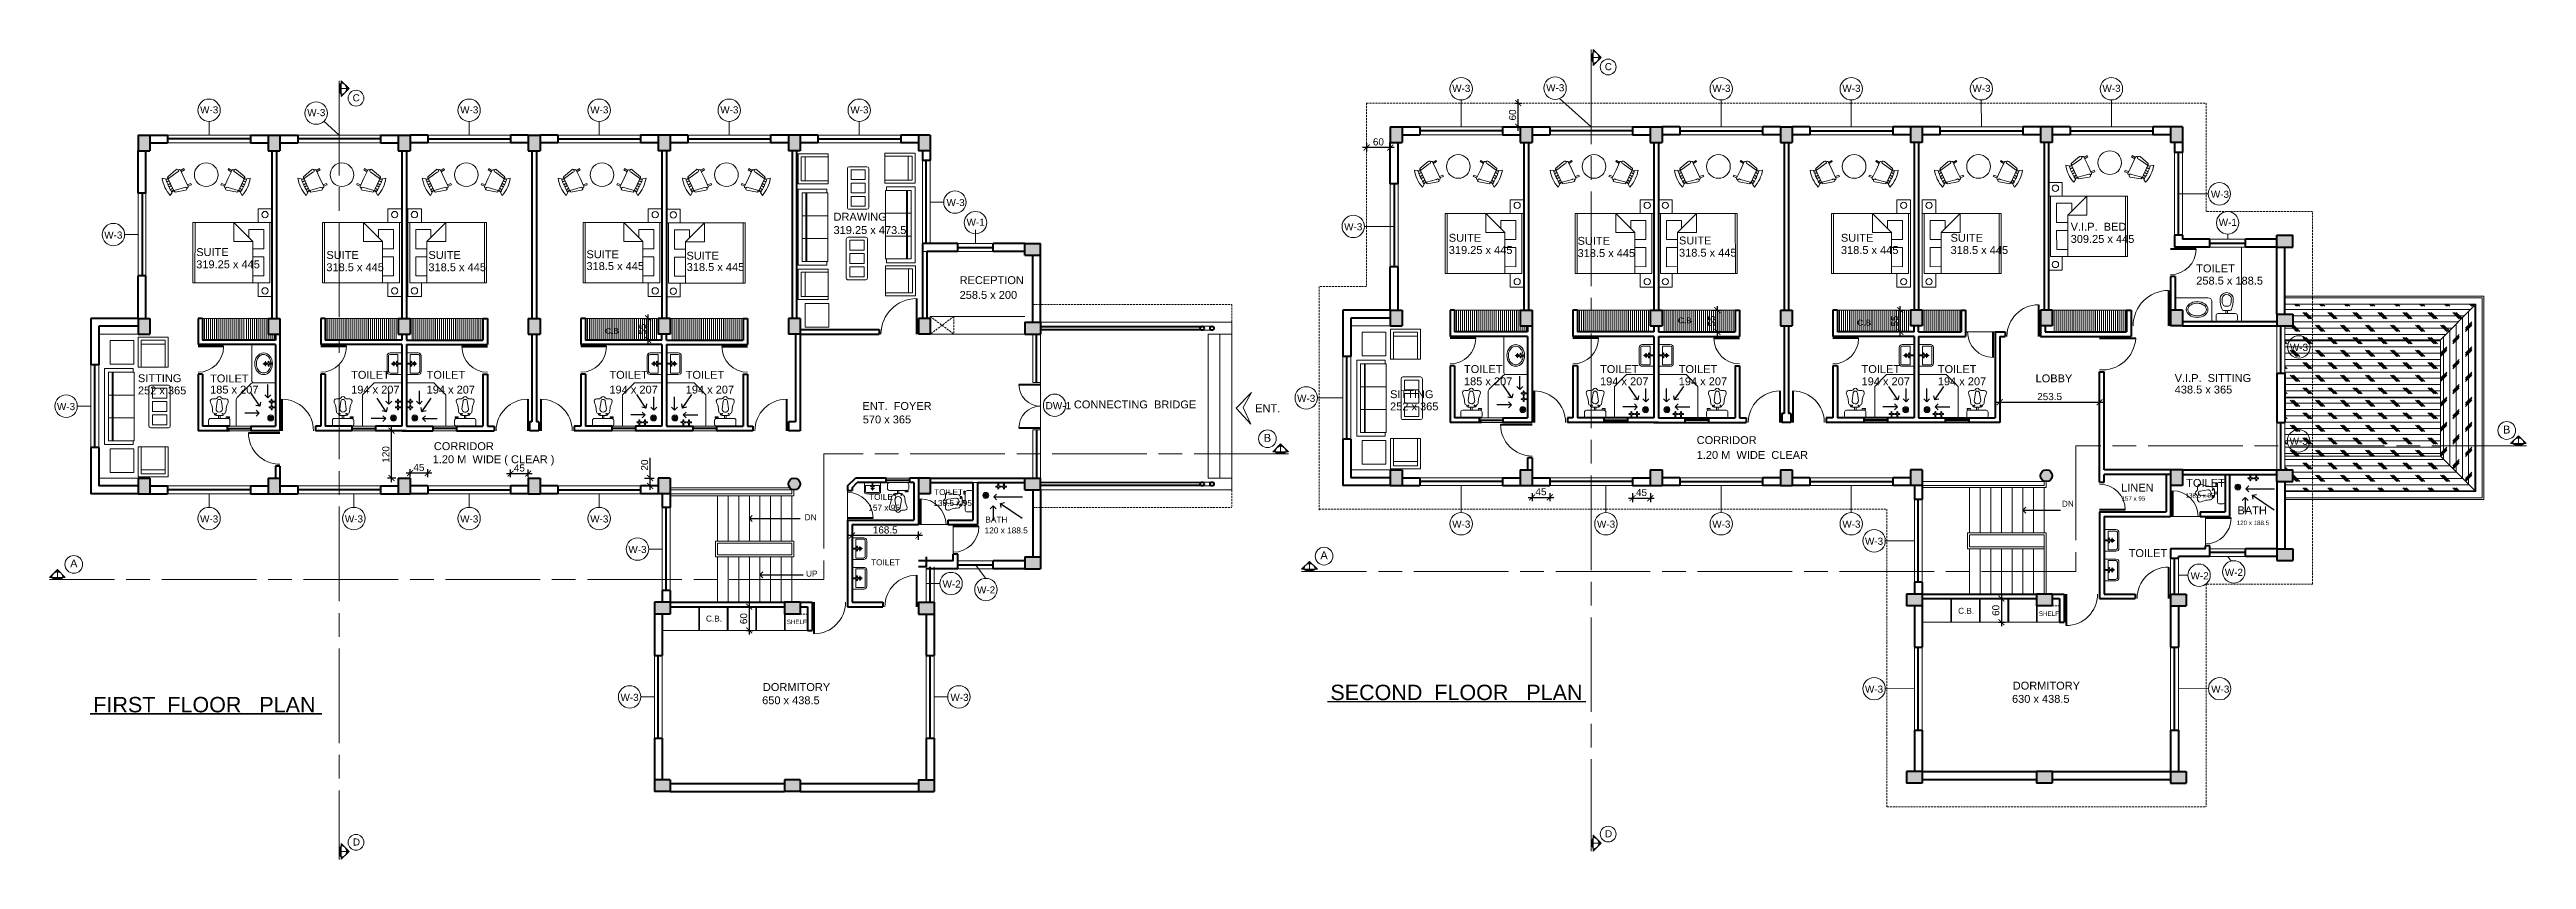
# Model space of a CAD drawing. Header units: millimetres. Extents: x -43527 to -16485, y 19062 to 36467.
# Drawn here: x -43445 to -37159, y 32131 to 34185 of the extents above; entities that cross this region are included whole.
import ezdxf

# ---------------------------------------------------------------- set-up
doc = ezdxf.new("R2010")
doc.units = ezdxf.units.MM
doc.header["$LTSCALE"] = 10
doc.header["$PDMODE"] = 35
doc.linetypes.add('ACAD_ISO08W100', pattern=[36, 24, -3, 6, -3])
doc.linetypes.add('DASHED', pattern=[0.75, 0.5, -0.25])
for name, color, linetype, lineweight in [('door', 30, 'Continuous', 15), ('elevation', 2, 'Continuous', 20), ('fur', 13, 'Continuous', 13), ('projection', 181, 'DASHED', 13), ('SEC.  LINE', 20, 'ACAD_ISO08W100', 13), ('TEXT', 6, 'Continuous', 25), ('THI.', 5, 'Continuous', 60), ('THIN', 241, 'Continuous', 5), ('THIN-2', 54, 'Continuous', 9), ('WALL', 4, 'Continuous', 40), ('WALL  HATCH', 8, 'Continuous', 5)]:
    doc.layers.add(name, color=color, linetype=linetype, lineweight=lineweight)
doc.styles.get("Standard").update_dxf_attribs({"font": 'arial.ttf', "height": 18})
doc.dimstyles.new('ISO-25', dxfattribs={"dimtxt": 2.5, "dimasz": 15, "dimexe": 10, "dimexo": 30, "dimgap": 5, "dimtad": 1, "dimdsep": 46, "dimtxsty": 'Standard', "dimblk": 'ARCHTICK', "dimcen": 2.5, "dimdle": 10, "dimadec": 1, "dimazin": 0, "dimtfac": 1, "dimtmove": 0, "dimatfit": 3, "dimldrblk": 'OPEN90', "dimfxl": 1, "dimarcsym": 0})

msp = doc.modelspace()

# ---------------------------------------------------------------- texts
at = {"layer": 'elevation'}
for s, p in [('W-3', (-39885.341, 34077.693)), ('W-3', (-39646.929, 34079.128)), ('W-3', (-39225.341, 34077.693)), ('W-3', (-38895.341, 34077.693)), ('W-3', (-38565.341, 34077.693)), ('W-3', (-38235.341, 34077.693)), ('W-3', (-43062.564, 34023.135)), ('W-3', (-42790.768, 34016.041)), ('W-3', (-42402.564, 34023.135)), ('W-3', (-42072.564, 34023.135)), ('W-3', (-41742.564, 34023.135)), ('W-3', (-41412.564, 34023.135)), ('W-3', (-37960.254, 33808.938)), ('W-3', (-41168.535, 33788.021)), ('W-1', (-41117.564, 33738.135)), ('W-1', (-37940.341, 33737.787)), ('W-3', (-43305.774, 33705.521)), ('W-3', (-40159.512, 33726.438)), ('W-3', (-37759.701, 33420.717)), ('W-3', (-43425.774, 33270.521)), ('DW-1', (-40916.924, 33272.8)), ('W-3', (-40278.941, 33291.438)), ('W-3', (-37760.279, 33182.541)), ('W-3', (-43062.564, 32985.506)), ('W-3', (-42695.169, 32985.506)), ('W-3', (-42402.564, 32985.506)), ('W-3', (-42072.564, 32985.506)), ('W-3', (-39885.341, 32972.4)), ('W-3', (-39517.946, 32972.4)), ('W-3', (-39225.341, 32972.4)), ('W-3', (-38895.341, 32972.4)), ('W-3', (-38837.953, 32928.938)), ('W-3', (-41975.774, 32908.021)), ('W-2', (-41178.535, 32820.521)), ('W-2', (-41091.101, 32805.506)), ('W-2', (-38011.77, 32841.438)), ('W-2', (-37924.915, 32850.177)), ('W-3', (-38837.953, 32553.938)), ('W-3', (-37959.42, 32553.938)), ('W-3', (-41995.774, 32533.021)), ('W-3', (-41158.535, 32533.021))]:
    msp.add_text(s, height=18, dxfattribs=at).set_placement(p)
at = {"layer": 'TEXT'}
for s, height, p in [('C', 18, (-39498.225, 34132.643)), ('C', 18, (-42675.448, 34053.595)), ('DRAWING', 20, (-41455.217, 33751.032)), ('319.25 x 473.5', 20, (-41455.217, 33717.153)), ('SUITE', 20, (-39894.034, 33697.613)), ('SUITE', 20, (-39567.216, 33689.848)), ('SUITE', 20, (-39309.871, 33690.793)), ('SUITE', 20, (-38899.045, 33697.613)), ('SUITE', 20, (-38620.821, 33697.613)), ('V.I.P.  BED', 20, (-38316, 33725.712)), ('309.25 x 445', 20, (-38316, 33694.659)), ('319.25 x 445', 20, (-43072.392, 33630.251)), ('SUITE', 20, (-43072.392, 33661.349)), ('318.5 x 445', 20, (-42742.159, 33622.876)), ('SUITE', 20, (-42742.159, 33653.974)), ('318.5 x 445', 20, (-42483.184, 33622.876)), ('SUITE', 20, (-42483.184, 33653.974)), ('318.5 x 445', 20, (-42082.16, 33625.78)), ('SUITE', 20, (-42082.16, 33655.871)), ('SUITE', 20, (-41828.395, 33652.128)), ('318.5 x 445', 20, (-41827.748, 33623.347)), ('319.25 x 445', 20, (-39894.034, 33666.56)), ('318.5 x 445', 20, (-39567.216, 33658.795)), ('318.5 x 445', 20, (-39309.871, 33659.74)), ('318.5 x 445', 20, (-38899.045, 33666.56)), ('318.5 x 445', 20, (-38620.821, 33666.56)), ('TOILET', 20, (-37997.357, 33619.941)), ('258.5 x 200', 20, (-41135.275, 33552.717)), ('RECEPTION', 20, (-41135.275, 33590.165)), ('258.5 x 188.5', 20, (-37997.357, 33588.888)), ('C.B', 15, (-39312.609, 33490.452)), ('C.B', 15, (-38857.609, 33484.764)), ('C.B', 15, (-42034.832, 33463.847)), ('TOILET', 20, (-39855.503, 33364.551)), ('TOILET', 20, (-39510.158, 33364.551)), ('TOILET', 20, (-39310.496, 33364.551)), ('TOILET', 20, (-38846.657, 33364.551)), ('TOILET', 20, (-38653.087, 33364.551)), ('SITTING', 20, (-43220.25, 33341.441)), ('252 x 365', 20, (-43220.25, 33310.388)), ('TOILET', 20, (-43037.148, 33340.853)), ('185 x 207', 20, (-43037.148, 33312.582)), ('TOILET', 20, (-42679.218, 33350.03)), ('194 x 207', 20, (-42679.218, 33312.582)), ('TOILET', 20, (-42487.719, 33350.03)), ('194 x 207', 20, (-42487.719, 33312.582)), ('TOILET', 20, (-42023.88, 33350.03)), ('194 x 207', 20, (-42023.88, 33312.582)), ('TOILET', 20, (-41830.31, 33350.03)), ('194 x 207', 20, (-41830.31, 33312.582)), ('SITTING', 20, (-40043.027, 33300.903)), ('185 x 207', 20, (-39855.503, 33333.499)), ('194 x 207', 20, (-39510.158, 33333.499)), ('194 x 207', 20, (-39310.496, 33333.499)), ('194 x 207', 20, (-38846.657, 33333.499)), ('194 x 207', 20, (-38653.087, 33333.499)), ('LOBBY', 20, (-38405.081, 33340.986)), ('V.I.P.  SITTING', 20, (-38052.047, 33341.911)), ('438.5 x 365', 20, (-38052.047, 33312.695)), ('570 x 365', 20, (-41381.018, 33236.873)), ('ENT.  FOYER', 20, (-41381.771, 33271.045)), ('CONNECTING  BRIDGE', 20, (-40845.309, 33274.96)), ('ENT.', 20, (-40385.243, 33265.318)), ('252 x 365', 20, (-40043.027, 33269.851)), ('CORRIDOR', 20, (-42469.341, 33169.105)), ('B', 20, (-40363.405, 33190.272)), ('CORRIDOR', 20, (-39264.974, 33184.44)), ('B', 20, (-37218.728, 33211.189)), ('1.20 M  WIDE ( CLEAR )', 20, (-42472.352, 33135.907)), ('1.20 M  WIDE  CLEAR', 20, (-39264.974, 33146.868)), ('TOILET', 15, (-41200.074, 33055.02)), ('LINEN', 20, (-38187.883, 33063.888)), ('138.5 x 95', 11.25, (-38024.743, 33048.421)), ('TOILET', 20, (-38022.851, 33075.937)), ('DN', 15, (-41528.56, 32991.334)), ('157 x 95', 15, (-41366.998, 33015.455)), ('TOILET', 15, (-41365.106, 33042.971)), ('138.5 x 95', 15, (-41201.966, 33027.504)), ('BATH', 15, (-41069.925, 32985.483)), ('DN', 15, (-38338.265, 33025.622)), ('157 x 95', 11.25, (-38187.013, 33040.97)), ('BATH', 20, (-37892.702, 33006.4)), ('120 x 188.5', 15, (-41071.817, 32957.967)), ('120 x 188.5', 11.25, (-37894.594, 32978.884)), ('A', 20, (-43392.3, 32871.522)), ('TOILET', 15, (-41360.045, 32876.975)), ('A', 20, (-40219.885, 32892.439)), ('TOILET', 20, (-38168.749, 32897.891)), ('UP', 15, (-41524.974, 32848.288)), ('C.B.', 15, (-41778.929, 32734.393)), ('C.B.', 15, (-38601.613, 32754.048)), ('SHELF', 11.25, (-38396.574, 32748.7)), ('SHELF', 11.25, (-41573.797, 32727.783)), ('DORMITORY', 20, (-41634.476, 32558.161)), ('SECOND  FLOOR   PLAN', 39.0625, (-40194.449, 32535.046)), ('DORMITORY', 20, (-38463.014, 32561.729)), ('FIRST  FLOOR   PLAN', 39.0625, (-43333.559, 32504.059)), ('650 x 438.5', 20, (-41636.368, 32524.621)), ('630 x 438.5', 20, (-38464.906, 32528.189)), ('D', 18, (-42674.815, 32166.259)), ('D', 18, (-39497.592, 32187.175))]:
    msp.add_text(s, height=height, dxfattribs=at).set_placement(p)

# ---------------------------------------------------------------- blocks, each defined once
blk = doc.blocks.new('TBLWGLAS')
at = {"linetype": 'Continuous'}
for p, q in [((-22, 0), (22, 0)), ((-24, -22), (-24, -2)), ((22, -24), (-22, -24)), ((-20.5, -20), (-20.5, -4)), ((-20.5, -4), (-9.5, -4)), ((-9.5, -20), (-20.5, -20)), ((-9.5, -4), (-9.5, -20)), ((-5.5, -20), (-5.5, -4)), ((-5.5, -4), (5.5, -4)), ((5.5, -20), (-5.5, -20)), ((5.5, -4), (5.5, -20)), ((9.5, -20), (9.5, -4)), ((9.5, -4), (20.5, -4)), ((20.5, -20), (9.5, -20)), ((20.5, -4), (20.5, -20)), ((24, -2), (24, -22))]:
    blk.add_line(p, q, dxfattribs=at)
for centre, start, end in [((-22, -2), 90, 180), ((22, -2), 0, 90), ((-22, -22), 180, 270), ((22, -22), 270, 0)]:
    blk.add_arc(centre, 2, start, end, dxfattribs=at)
blk = doc.blocks.new('SOFA1')
for p, q in [((1016, 0), (-1016, 0)), ((-1016, 0), (-1016, -762)), ((-914.4, -101.6), (-914.4, -787.4)), ((914.4, -101.6), (-914.4, -101.6)), ((-914.4, -203.2), (914.4, -203.2)), ((-914.4, -228.6), (914.4, -228.6)), ((-304.8, -787.4), (-304.8, -101.6)), ((304.8, -787.4), (304.8, -101.6)), ((914.4, -787.4), (914.4, -101.6)), ((1016, -762), (1016, 0)), ((-1016, -762), (-914.4, -762)), ((-914.4, -787.4), (914.4, -787.4)), ((914.4, -762), (1016, -762))]:
    blk.add_line(p, q)
blk = doc.blocks.new('chair9')
for p, q in [((0, 381), (0, -381)), ((762, 381), (0, 381)), ((685.8, 304.8), (0, 304.8)), ((584.2, -304.8), (584.2, 304.8)), ((685.8, -304.8), (685.8, 304.8)), ((762, -381), (762, 381)), ((0, -304.8), (685.8, -304.8)), ((0, -381), (762, -381))]:
    blk.add_line(p, q)
blk = doc.blocks.new('_ArchTick')
at = {"color": 0, "linetype": 'ByBlock', "const_width": 0.15}
blk.add_lwpolyline([(-0.5, -0.5), (0.5, 0.5)], dxfattribs=at)
blk = doc.blocks.new('*D246')
at = {"layer": 'Defpoints', "color": 0, "transparency": 16777216}
for p in [(-38242.6, 33290.6), (-38496.1, 33241), (-38242.6, 33241)]:
    blk.add_point(p, dxfattribs=at)
at = {"layer": 'TEXT', "color": 0, "lineweight": -2, "transparency": 16777216}
for p, q in [((-38506.1, 33290.6), (-38232.6, 33290.6)), ((-38496.1, 33271), (-38496.1, 33300.6)), ((-38242.6, 33271), (-38242.6, 33300.6))]:
    blk.add_line(p, q, dxfattribs=at)
at = {"layer": 'TEXT', "color": 0, "lineweight": -2, "transparency": 16777216, "xscale": 15, "yscale": 15, "zscale": 15, "rotation": 180}
blk.add_blockref('_ArchTick', (-38496.1, 33290.6), dxfattribs=at)
at = {"layer": 'TEXT', "color": 0, "lineweight": -2, "transparency": 16777216, "xscale": 15, "yscale": 15, "zscale": 15}
blk.add_blockref('_ArchTick', (-38242.6, 33290.6), dxfattribs=at)
at = {"layer": 'TEXT', "color": 0, "transparency": 16777216, "insert": (-38369.4, 33304.8), "char_height": 18, "attachment_point": 5}
blk.add_mtext('253.5', dxfattribs=at)
blk = doc.blocks.new('_Open90')
at = {"color": 0, "linetype": 'ByBlock', "lineweight": -2}
for p, q in [((0, 0), (-1, 0)), ((-0.5, 0.5), (0, 0)), ((0, 0), (-0.5, -0.5))]:
    blk.add_line(p, q, dxfattribs=at)
blk = doc.blocks.new('CHAIR_ROCKING')
at = {"linetype": 'Continuous'}
for p, q in [((-9, -7.5), (-12, -18.49999)), ((-10.36644, -20.64523), (-10.5, -21.49999)), ((-8, -4.5), (-10, -1.5)), ((-9, -22.49999), (-9.5, -26.49999)), ((0, -22.49999), (-9.5, -22.49999)), ((-7, -7.5), (-9, -7.5)), ((-9, -18.49999), (-7, -7.5)), ((-8.23428, -6.99939), (-8.3093, -7.47958)), ((-8.23041, -7), (8.23915, -7)), ((-8, -26.49999), (-7.5, -22.49999)), ((-7.5, -4.5), (-7, -7)), ((-6.5, -7), (-7.02225, -4.43)), ((-4.5, -7), (-4.96674, -4.19951)), ((-4, -7), (-4.40532, -4.16272)), ((-1.5, -4.05012), (-1.5, -7)), ((-1, -7), (-1, -4.05012)), ((0, -22.49999), (9.5, -22.49999)), ((1, -7), (1, -4.04655)), ((1.5, -4.05012), (1.5, -7)), ((4, -7), (4.40187, -4.18694)), ((4.5, -7), (4.96761, -4.19437)), ((6.5, -7), (7, -4.4057)), ((7.5, -4.5), (7, -7)), ((7, -7.5), (9, -7.5)), ((9, -18.49999), (7, -7.5)), ((8, -26.49999), (7.5, -22.49999)), ((8, -4.5), (10, -1.5)), ((8.31071, -7.48854), (8.23449, -7.00073)), ((9, -7.5), (12, -18.49999)), ((9, -22.49999), (9.5, -26.49999)), ((10.5, -21.49999), (10.3575, -20.58798)), ((-9.5, -26.49999), (-8, -26.49999)), ((9.5, -26.49999), (8, -26.49999))]:
    blk.add_line(p, q, dxfattribs=at)
for centre, radius, start, end in [((0, -34.08333), 34.08333, 72.93847, 107.0615), ((-10.5, -18.99999), 1.58114, 161.5651, 18.43495), ((-9.5, -21.49999), 1, 180, 270), ((0, -68.25004), 64.25, 93.92211, 97.15267), ((0, -68.25004), 64.25, 82.84733, 93.92211), ((10.5, -18.99999), 1.58114, 161.5651, 18.43495), ((9.5, -21.49999), 1, 270, 0)]:
    blk.add_arc(centre, radius, start, end, dxfattribs=at)
blk = doc.blocks.new('BED')
at = {"layer": 'fur'}
for p, q in [((-21049, 22212.3), (-21083.7, 22212.3)), ((-21083.7, 22177.8), (-21083.7, 22212.3)), ((-21054.1, 22024.9), (-21249, 22024.9)), ((-21083.7, 22025), (-21083.7, 21990.4)), ((-21049, 21990.4), (-21083.7, 21990.4))]:
    blk.add_line(p, q, dxfattribs=at)
at = {"layer": 'fur', "lineweight": 20}
for p, q in [((-21049.1, 21990.4), (-21049, 22212.3)), ((-21049, 22177.7), (-21249, 22177.8)), ((-21249, 22177.8), (-21249, 22024.9)), ((-21244, 22024.9), (-21243.9, 22177.8)), ((-21145.5, 22177.8), (-21097.3, 22129.5)), ((-21145.5, 22177.8), (-21145.5, 22129.5)), ((-21145.5, 22129.5), (-21097.3, 22129.5)), ((-21069.3, 22160), (-21107.4, 22160)), ((-21107.4, 22160), (-21107.4, 22139.7)), ((-21097.3, 22129.5), (-21097.3, 22024.9)), ((-21069.3, 22111.5), (-21069.3, 22160)), ((-21054.1, 22177.7), (-21054.1, 22024.9)), ((-21097.3, 22111.5), (-21069.3, 22111.5)), ((-21069.3, 22091.1), (-21097.3, 22091.2)), ((-21069.4, 22042.6), (-21069.3, 22091.1)), ((-21097.3, 22042.7), (-21069.4, 22042.6))]:
    blk.add_line(p, q, dxfattribs=at)
for centre in [(-21066.2, 22198.1), (-21066.2, 22004.6)]:
    blk.add_circle(centre, 8, dxfattribs=at)
blk = doc.blocks.new('*D245')
at = {"layer": 'Defpoints', "color": 0, "transparency": 16777216}
for p in [(-38792.6, 33524.1), (-38748.4, 33524.1), (-38792.6, 33469.1)]:
    blk.add_point(p, dxfattribs=at)
at = {"layer": 'TEXT', "color": 0, "lineweight": -2, "transparency": 16777216}
for p, q in [((-38762.6, 33524.1), (-38738.4, 33524.1)), ((-38748.4, 33459.1), (-38748.4, 33534.1)), ((-38762.6, 33469.1), (-38738.4, 33469.1))]:
    blk.add_line(p, q, dxfattribs=at)
at = {"layer": 'TEXT', "color": 0, "lineweight": -2, "transparency": 16777216, "xscale": 15, "yscale": 15, "zscale": 15}
for p, rotation in [((-38748.4, 33524.1), 90), ((-38748.4, 33469.1), 270)]:
    blk.add_blockref('_ArchTick', p, dxfattribs=dict(at, rotation=rotation))
at = {"layer": 'TEXT', "color": 0, "transparency": 16777216, "insert": (-38762.6, 33496.6), "char_height": 18, "attachment_point": 5, "rotation": 90}
blk.add_mtext('55', dxfattribs=at)
blk = doc.blocks.new('WHB')
at = {"layer": 'door'}
for p, q in [((-20483.1, 21630.8), (-20483.1, 21575.8)), ((-20453.1, 21630.8), (-20483.1, 21630.8)), ((-20473.1, 21627), (-20473.1, 21579.5)), ((-20453.1, 21627), (-20473.1, 21627)), ((-20449.3, 21623.3), (-20449.3, 21583.3)), ((-20445.6, 21623.3), (-20445.6, 21583.3)), ((-20453.1, 21575.8), (-20483.1, 21575.8)), ((-20480.6, 21604.5), (-20480.6, 21602)), ((-20471.8, 21604.5), (-20480.6, 21604.5)), ((-20471.8, 21602), (-20480.6, 21602)), ((-20453.1, 21579.5), (-20473.1, 21579.5)), ((-20471.8, 21604.5), (-20471.8, 21608.3)), ((-20471.8, 21598.3), (-20471.8, 21602)), ((-20469.3, 21604.5), (-20469.3, 21608.3)), ((-20465.6, 21604.5), (-20469.3, 21604.5)), ((-20465.6, 21602), (-20469.3, 21602)), ((-20469.3, 21598.3), (-20469.3, 21602)), ((-20468.7, 21603.3), (-20456.2, 21603.3)), ((-20462.9, 21597), (-20462.9, 21609.5))]:
    blk.add_line(p, q, dxfattribs=at)
for radius in [3.75, 3.12]:
    blk.add_circle((-20462.5, 21603.3), radius, dxfattribs=at)
for centre, radius, start, end in [((-20453.1, 21623.3), 7.5, 0, 90), ((-20453.1, 21623.3), 3.75, 0, 90), ((-20470.6, 21608.3), 1.25, 0, 180), ((-20470.6, 21598.3), 1.25, 180, 0), ((-20465.6, 21603.3), 1.25, 270, 90), ((-20453.1, 21583.3), 3.75, 270, 0), ((-20453.1, 21583.3), 7.5, 270, 0)]:
    blk.add_arc(centre, radius, start, end, dxfattribs=at)
blk = doc.blocks.new('AWC')
at = {"layer": 'door'}
for p, q in [((-20360.7, 21625.6), (-20360.7, 21615.8)), ((-20311.5, 21630.5), (-20355.8, 21630.5)), ((-20306.6, 21625.6), (-20306.6, 21615.8)), ((-20311.5, 21610.9), (-20355.8, 21610.9)), ((-20341.9, 21586.8), (-20338.9, 21567.7)), ((-20325.5, 21603.2), (-20341.8, 21603.2)), ((-20335.6, 21610.9), (-20335.6, 21603.2)), ((-20331.7, 21610.9), (-20331.7, 21603.2)), ((-20328.3, 21567.7), (-20325.4, 21586.6))]:
    blk.add_line(p, q, dxfattribs=at)
blk.add_lwpolyline([(-20359.4, 21606.9), (-20359.4, 21609.5), (-20354.2, 21609.5), (-20354.2, 21610.9), (-20351.5, 21610.9), (-20351.5, 21606.9), (-20359.4, 21606.9)], dxfattribs=at)
for centre in [(-20341.8, 21599.2), (-20325.5, 21599.2)]:
    blk.add_circle(centre, 1.18, dxfattribs=at)
for centre, radius, start, end in [((-20355.8, 21625.6), 4.92, 90, 180), ((-20311.5, 21625.6), 4.92, 0, 90), ((-20355.8, 21615.8), 4.92, 180, 270), ((-20341.8, 21599.2), 3.94, 90, 159.43001), ((-20333.6, 21586.7), 8.23, 359.53062, 179.53062), ((-20333.6, 21567.7), 5.31, 180, 0), ((-20325.5, 21599.2), 3.94, 20.56999, 90), ((-20311.5, 21615.8), 4.92, 270, 0)]:
    blk.add_arc(centre, radius, start, end, dxfattribs=at)
at = {"layer": 'door', "extrusion": (0, 0, -1)}
blk.add_ellipse((-20333.4, 21560.8), major_axis=(-1.94, 5.59), ratio=0.948861, start_param=3.537638, end_param=4.585608, dxfattribs=at)
at = {"layer": 'door'}
blk.add_ellipse((-20333.9, 21560.8), major_axis=(1.94, 5.59), ratio=0.948861, start_param=3.537638, end_param=4.585608, dxfattribs=at)
for points in [[(-20345.5, 21600.6), (-20345.6, 21599.7), (-20346, 21597.2), (-20349.7, 21597.4), (-20351.5, 21588), (-20350.5, 21579.8), (-20359.5, 21564.7), (-20348.3, 21559.2), (-20343, 21562.3), (-20339, 21558.8), (-20338.4, 21558.2)], [(-20321.8, 21600.6), (-20321.6, 21599.7), (-20321.3, 21597.2), (-20317.5, 21597.4), (-20315.8, 21588), (-20316.8, 21579.8), (-20307.8, 21564.7), (-20318.9, 21559.2), (-20324.3, 21562.3), (-20328.2, 21558.8), (-20328.9, 21558.2)]]:
    blk.add_open_spline(points, degree=3, knots=[0, 0, 0, 0, 2.596741, 7.080952, 10.372803, 27.86475, 42.407117, 48.085065, 59.717416, 61.643023, 61.643023, 61.643023, 61.643023], dxfattribs=at)
blk = doc.blocks.new('*D247')
at = {"layer": 'Defpoints', "color": 0, "transparency": 16777216}
for p in [(-41969.8, 33503.2), (-41925.6, 33503.2), (-41969.8, 33448.2)]:
    blk.add_point(p, dxfattribs=at)
at = {"layer": 'TEXT', "color": 0, "lineweight": -2, "transparency": 16777216}
for p, q in [((-41939.8, 33503.2), (-41915.6, 33503.2)), ((-41925.6, 33438.2), (-41925.6, 33513.2)), ((-41939.8, 33448.2), (-41915.6, 33448.2))]:
    blk.add_line(p, q, dxfattribs=at)
at = {"layer": 'TEXT', "color": 0, "lineweight": -2, "transparency": 16777216, "xscale": 15, "yscale": 15, "zscale": 15}
for p, rotation in [((-41925.6, 33503.2), 90), ((-41925.6, 33448.2), 270)]:
    blk.add_blockref('_ArchTick', p, dxfattribs=dict(at, rotation=rotation))
at = {"layer": 'TEXT', "color": 0, "transparency": 16777216, "insert": (-41939.8, 33475.7), "char_height": 18, "attachment_point": 5, "rotation": 90}
blk.add_mtext('55', dxfattribs=at)
blk = doc.blocks.new('WC')
for p, q in [((0, -225), (0, 225)), ((50, 275), (150, 275)), ((200, -225), (200, 225)), ((200, 20), (278, 20)), ((278, -83), (278, 83)), ((388, -14), (388, 14)), ((50, -275), (150, -275)), ((200, -20), (278, -20))]:
    blk.add_line(p, q)
for centre, radius, start, end in [((50, 225), 50, 90, 180), ((150, 225), 50, 0, 90), ((318, 83), 40, 110.56999, 180), ((578, -610), 780, 90, 110.56999), ((488, 14), 100, 98.21321, 180), ((578, -610), 730, 90, 98.21321), ((578, 19), 151, 41.42367, 90), ((578, 19), 101, 41.42367, 90), ((570, 0), 120, 315.60189, 44.39811), ((570, 0), 170, 315.60189, 44.39811), ((50, -225), 50, 180, 270), ((150, -225), 50, 270, 0), ((318, -83), 40, 180, 249.43001), ((578, 610), 780, 249.43001, 270), ((488, -14), 100, 180, 261.78679), ((578, 610), 730, 261.78679, 270), ((578, -19), 101, 270, 318.57633), ((578, -19), 151, 270, 318.57633)]:
    blk.add_arc(centre, radius, start, end)
blk = doc.blocks.new('*D356')
at = {"layer": 'Defpoints', "color": 0, "transparency": 16777216}
for p in [(-39682.6, 33089.5), (-39637.6, 33089.5), (-39637.6, 33049.2)]:
    blk.add_point(p, dxfattribs=at)
at = {"layer": 'TEXT', "color": 0, "lineweight": -2, "transparency": 16777216}
for p, q in [((-39692.6, 33049.2), (-39627.6, 33049.2)), ((-39682.6, 33059.5), (-39682.6, 33039.2)), ((-39637.6, 33059.5), (-39637.6, 33039.2))]:
    blk.add_line(p, q, dxfattribs=at)
at = {"layer": 'TEXT', "color": 0, "lineweight": -2, "transparency": 16777216, "xscale": 15, "yscale": 15, "zscale": 15, "rotation": 180}
blk.add_blockref('_ArchTick', (-39682.6, 33049.2), dxfattribs=at)
at = {"layer": 'TEXT', "color": 0, "lineweight": -2, "transparency": 16777216, "xscale": 15, "yscale": 15, "zscale": 15}
blk.add_blockref('_ArchTick', (-39637.6, 33049.2), dxfattribs=at)
at = {"layer": 'TEXT', "color": 0, "transparency": 16777216, "insert": (-39660.1, 33063.4), "char_height": 18, "attachment_point": 5}
blk.add_mtext('45', dxfattribs=at)
blk = doc.blocks.new('*D357')
at = {"layer": 'Defpoints', "color": 0, "transparency": 16777216}
for p in [(-39427.6, 33089.5), (-39382.6, 33089.5), (-39382.6, 33047.4)]:
    blk.add_point(p, dxfattribs=at)
at = {"layer": 'TEXT', "color": 0, "lineweight": -2, "transparency": 16777216}
for p, q in [((-39437.6, 33047.4), (-39372.6, 33047.4)), ((-39427.6, 33059.5), (-39427.6, 33037.4)), ((-39382.6, 33059.5), (-39382.6, 33037.4))]:
    blk.add_line(p, q, dxfattribs=at)
at = {"layer": 'TEXT', "color": 0, "lineweight": -2, "transparency": 16777216, "xscale": 15, "yscale": 15, "zscale": 15, "rotation": 180}
blk.add_blockref('_ArchTick', (-39427.6, 33047.4), dxfattribs=at)
at = {"layer": 'TEXT', "color": 0, "lineweight": -2, "transparency": 16777216, "xscale": 15, "yscale": 15, "zscale": 15}
blk.add_blockref('_ArchTick', (-39382.6, 33047.4), dxfattribs=at)
at = {"layer": 'TEXT', "color": 0, "transparency": 16777216, "insert": (-39405.1, 33061.5), "char_height": 18, "attachment_point": 5}
blk.add_mtext('45', dxfattribs=at)
blk = doc.blocks.new('*D358')
at = {"layer": 'Defpoints', "color": 0, "transparency": 16777216}
for p in [(-39257.6, 33524.1), (-39257.6, 33469.1), (-39212.6, 33469.1)]:
    blk.add_point(p, dxfattribs=at)
at = {"layer": 'TEXT', "color": 0, "lineweight": -2, "transparency": 16777216}
for p, q in [((-39227.6, 33524.1), (-39202.6, 33524.1)), ((-39212.6, 33534.1), (-39212.6, 33459.1)), ((-39227.6, 33469.1), (-39202.6, 33469.1))]:
    blk.add_line(p, q, dxfattribs=at)
at = {"layer": 'TEXT', "color": 0, "lineweight": -2, "transparency": 16777216, "xscale": 15, "yscale": 15, "zscale": 15}
for p, rotation in [((-39212.6, 33524.1), 90), ((-39212.6, 33469.1), 270)]:
    blk.add_blockref('_ArchTick', p, dxfattribs=dict(at, rotation=rotation))
at = {"layer": 'TEXT', "color": 0, "transparency": 16777216, "insert": (-39226.8, 33496.6), "char_height": 18, "attachment_point": 5, "rotation": 90}
blk.add_mtext('55', dxfattribs=at)
blk = doc.blocks.new('*D395')
at = {"layer": 'Defpoints', "color": 0, "transparency": 16777216}
for p in [(-42576.9, 33218.2), (-42536, 33218.2), (-42536, 33098.2)]:
    blk.add_point(p, dxfattribs=at)
at = {"layer": 'TEXT', "color": 0, "lineweight": -2, "transparency": 16777216}
for p, q in [((-42566, 33218.2), (-42586.9, 33218.2)), ((-42576.9, 33088.2), (-42576.9, 33228.2)), ((-42566, 33098.2), (-42586.9, 33098.2))]:
    blk.add_line(p, q, dxfattribs=at)
at = {"layer": 'TEXT', "color": 0, "lineweight": -2, "transparency": 16777216, "xscale": 15, "yscale": 15, "zscale": 15}
for p, rotation in [((-42576.9, 33218.2), 90), ((-42576.9, 33098.2), 270)]:
    blk.add_blockref('_ArchTick', p, dxfattribs=dict(at, rotation=rotation))
at = {"layer": 'TEXT', "color": 0, "transparency": 16777216, "insert": (-42591.1, 33158.2), "char_height": 18, "attachment_point": 5, "rotation": 90}
blk.add_mtext('120', dxfattribs=at)
blk = doc.blocks.new('*D396')
at = {"layer": 'Defpoints', "color": 0, "transparency": 16777216}
for p in [(-41964.9, 33098.2), (-41964.9, 33078.2), (-41920.5, 33098.2)]:
    blk.add_point(p, dxfattribs=at)
at = {"layer": 'TEXT', "color": 0, "lineweight": -2, "transparency": 16777216}
for p, q in [((-41920.5, 33098.2), (-41920.5, 33149.2)), ((-41934.9, 33098.2), (-41910.5, 33098.2)), ((-41934.9, 33078.2), (-41910.5, 33078.2)), ((-41920.5, 33068.2), (-41920.5, 33098.2))]:
    blk.add_line(p, q, dxfattribs=at)
at = {"layer": 'TEXT', "color": 0, "lineweight": -2, "transparency": 16777216, "xscale": 15, "yscale": 15, "zscale": 15}
for p, rotation in [((-41920.5, 33098.2), 90), ((-41920.5, 33078.2), 270)]:
    blk.add_blockref('_ArchTick', p, dxfattribs=dict(at, rotation=rotation))
at = {"layer": 'TEXT', "color": 0, "transparency": 16777216, "insert": (-41934.6, 33131.2), "char_height": 18, "attachment_point": 5, "rotation": 90}
blk.add_mtext('20', dxfattribs=at)
blk = doc.blocks.new('*D397')
at = {"layer": 'Defpoints', "color": 0, "transparency": 16777216}
for p in [(-42274.8, 33070.3), (-42229.8, 33109.5), (-42229.8, 33070.3)]:
    blk.add_point(p, dxfattribs=at)
at = {"layer": 'TEXT', "color": 0, "lineweight": -2, "transparency": 16777216}
for p, q in [((-42284.8, 33109.5), (-42219.8, 33109.5)), ((-42274.8, 33100.3), (-42274.8, 33119.5)), ((-42229.8, 33100.3), (-42229.8, 33119.5))]:
    blk.add_line(p, q, dxfattribs=at)
at = {"layer": 'TEXT', "color": 0, "lineweight": -2, "transparency": 16777216, "xscale": 15, "yscale": 15, "zscale": 15, "rotation": 180}
blk.add_blockref('_ArchTick', (-42274.8, 33109.5), dxfattribs=at)
at = {"layer": 'TEXT', "color": 0, "lineweight": -2, "transparency": 16777216, "xscale": 15, "yscale": 15, "zscale": 15}
blk.add_blockref('_ArchTick', (-42229.8, 33109.5), dxfattribs=at)
at = {"layer": 'TEXT', "color": 0, "transparency": 16777216, "insert": (-42252.3, 33123.7), "char_height": 18, "attachment_point": 5}
blk.add_mtext('45', dxfattribs=at)
blk = doc.blocks.new('*D398')
at = {"layer": 'Defpoints', "color": 0, "transparency": 16777216}
for p in [(-42529.8, 33110.8), (-42529.8, 33070.3), (-42484.8, 33070.3)]:
    blk.add_point(p, dxfattribs=at)
at = {"layer": 'TEXT', "color": 0, "lineweight": -2, "transparency": 16777216}
for p, q in [((-42474.8, 33110.8), (-42539.8, 33110.8)), ((-42529.8, 33100.3), (-42529.8, 33120.8)), ((-42484.8, 33100.3), (-42484.8, 33120.8))]:
    blk.add_line(p, q, dxfattribs=at)
at = {"layer": 'TEXT', "color": 0, "lineweight": -2, "transparency": 16777216, "xscale": 15, "yscale": 15, "zscale": 15, "rotation": 180}
blk.add_blockref('_ArchTick', (-42529.8, 33110.8), dxfattribs=at)
at = {"layer": 'TEXT', "color": 0, "lineweight": -2, "transparency": 16777216, "xscale": 15, "yscale": 15, "zscale": 15}
blk.add_blockref('_ArchTick', (-42484.8, 33110.8), dxfattribs=at)
at = {"layer": 'TEXT', "color": 0, "transparency": 16777216, "insert": (-42507.3, 33124.9), "char_height": 18, "attachment_point": 5}
blk.add_mtext('45', dxfattribs=at)
blk = doc.blocks.new('*D399')
at = {"layer": 'Defpoints', "color": 0, "transparency": 16777216}
for p in [(-40102.6, 33977.5), (-40042.6, 33977.5), (-40102.6, 33936.6)]:
    blk.add_point(p, dxfattribs=at)
at = {"layer": 'elevation', "color": 0, "lineweight": -2, "transparency": 16777216}
for p, q in [((-40102.6, 33947.5), (-40102.6, 33926.6)), ((-40042.6, 33947.5), (-40042.6, 33926.6)), ((-40032.6, 33936.6), (-40112.6, 33936.6))]:
    blk.add_line(p, q, dxfattribs=at)
at = {"layer": 'elevation', "color": 0, "lineweight": -2, "transparency": 16777216, "xscale": 15, "yscale": 15, "zscale": 15, "rotation": 180}
blk.add_blockref('_ArchTick', (-40102.6, 33936.6), dxfattribs=at)
at = {"layer": 'elevation', "color": 0, "lineweight": -2, "transparency": 16777216, "xscale": 15, "yscale": 15, "zscale": 15}
blk.add_blockref('_ArchTick', (-40042.6, 33936.6), dxfattribs=at)
at = {"layer": 'elevation', "color": 0, "transparency": 16777216, "insert": (-40072.6, 33950.7), "char_height": 18, "attachment_point": 5}
blk.add_mtext('60', dxfattribs=at)
blk = doc.blocks.new('*D400')
at = {"layer": 'Defpoints', "color": 0, "transparency": 16777216}
for p in [(-39757.6, 34049.1), (-39717.9, 34049.1), (-39757.6, 33989.1)]:
    blk.add_point(p, dxfattribs=at)
at = {"layer": 'elevation', "color": 0, "lineweight": -2, "transparency": 16777216}
for p, q in [((-39727.6, 34049.1), (-39707.9, 34049.1)), ((-39717.9, 33979.1), (-39717.9, 34059.1)), ((-39727.6, 33989.1), (-39707.9, 33989.1))]:
    blk.add_line(p, q, dxfattribs=at)
at = {"layer": 'elevation', "color": 0, "lineweight": -2, "transparency": 16777216, "xscale": 15, "yscale": 15, "zscale": 15}
for p, rotation in [((-39717.9, 34049.1), 90), ((-39717.9, 33989.1), 270)]:
    blk.add_blockref('_ArchTick', p, dxfattribs=dict(at, rotation=rotation))
at = {"layer": 'elevation', "color": 0, "transparency": 16777216, "insert": (-39732.1, 34019.1), "char_height": 18, "attachment_point": 5, "rotation": 90}
blk.add_mtext('60', dxfattribs=at)
blk = doc.blocks.new('*D405')
at = {"layer": 'Defpoints', "color": 0, "transparency": 16777216}
for p in [(-41408.3, 32952.3), (-41408.3, 32911.7), (-41239.8, 32911.7)]:
    blk.add_point(p, dxfattribs=at)
at = {"layer": 'TEXT', "color": 0, "lineweight": -2, "transparency": 16777216}
for p, q in [((-41229.8, 32952.3), (-41418.3, 32952.3)), ((-41408.3, 32941.7), (-41408.3, 32962.3)), ((-41239.8, 32941.7), (-41239.8, 32962.3))]:
    blk.add_line(p, q, dxfattribs=at)
at = {"layer": 'TEXT', "color": 0, "lineweight": -2, "transparency": 16777216, "xscale": 15, "yscale": 15, "zscale": 15, "rotation": 180}
blk.add_blockref('_ArchTick', (-41408.3, 32952.3), dxfattribs=at)
at = {"layer": 'TEXT', "color": 0, "lineweight": -2, "transparency": 16777216, "xscale": 15, "yscale": 15, "zscale": 15}
blk.add_blockref('_ArchTick', (-41239.8, 32952.3), dxfattribs=at)
at = {"layer": 'TEXT', "color": 0, "transparency": 16777216, "insert": (-41324.1, 32966.5), "char_height": 18, "attachment_point": 5}
blk.add_mtext('168.5', dxfattribs=at)
blk = doc.blocks.new('*D406')
at = {"layer": 'Defpoints', "color": 0, "transparency": 16777216}
for p in [(-38528.9, 32792.6), (-38528.9, 32732.6), (-38491.7, 32732.6)]:
    blk.add_point(p, dxfattribs=at)
at = {"layer": 'TEXT', "color": 0, "lineweight": -2, "transparency": 16777216}
for p, q in [((-38498.9, 32792.6), (-38481.7, 32792.6)), ((-38491.7, 32802.6), (-38491.7, 32722.6)), ((-38498.9, 32732.6), (-38481.7, 32732.6))]:
    blk.add_line(p, q, dxfattribs=at)
at = {"layer": 'TEXT', "color": 0, "lineweight": -2, "transparency": 16777216, "xscale": 15, "yscale": 15, "zscale": 15}
for p, rotation in [((-38491.7, 32792.6), 90), ((-38491.7, 32732.6), 270)]:
    blk.add_blockref('_ArchTick', p, dxfattribs=dict(at, rotation=rotation))
at = {"layer": 'TEXT', "color": 0, "transparency": 16777216, "insert": (-38505.9, 32762.6), "char_height": 18, "attachment_point": 5, "rotation": 90}
blk.add_mtext('60', dxfattribs=at)
blk = doc.blocks.new('*D407')
at = {"layer": 'Defpoints', "color": 0, "transparency": 16777216}
for p in [(-41706.2, 32771.7), (-41706.2, 32711.7), (-41669, 32711.7)]:
    blk.add_point(p, dxfattribs=at)
at = {"layer": 'TEXT', "color": 0, "lineweight": -2, "transparency": 16777216}
for p, q in [((-41676.2, 32771.7), (-41659, 32771.7)), ((-41669, 32781.7), (-41669, 32701.7)), ((-41676.2, 32711.7), (-41659, 32711.7))]:
    blk.add_line(p, q, dxfattribs=at)
at = {"layer": 'TEXT', "color": 0, "lineweight": -2, "transparency": 16777216, "xscale": 15, "yscale": 15, "zscale": 15}
for p, rotation in [((-41669, 32771.7), 90), ((-41669, 32711.7), 270)]:
    blk.add_blockref('_ArchTick', p, dxfattribs=dict(at, rotation=rotation))
at = {"layer": 'TEXT', "color": 0, "transparency": 16777216, "insert": (-41683.2, 32741.7), "char_height": 18, "attachment_point": 5, "rotation": 90}
blk.add_mtext('60', dxfattribs=at)

# ---------------------------------------------------------------- dimensions: what is measured, and where the dimension line sits
at = {"layer": 'elevation'}
dim = msp.add_linear_dim(base=(-39717.927, 34049.114), p1=(-39757.609, 33989.114), p2=(-39757.609, 34049.114), angle=90, dimstyle='ISO-25', dxfattribs=at)
dim.commit()
dim.dimension.update_dxf_attribs({"geometry": '*D400', "text_midpoint": (-39732.118, 34019.114)})
dim = msp.add_linear_dim(base=(-40102.609, 33936.557), p1=(-40042.609, 33977.549), p2=(-40102.609, 33977.549), dimstyle='ISO-25', dxfattribs=at)
dim.commit()
dim.dimension.update_dxf_attribs({"geometry": '*D399', "text_midpoint": (-40072.609, 33950.747)})
at = {"layer": 'TEXT'}
for base, p1, p2, picture, middle in [((-41925.631, 33503.197), (-41969.832, 33448.197), (-41969.832, 33503.197), '*D247', (-41939.784, 33475.697)), ((-39212.609, 33469.114), (-39257.609, 33524.114), (-39257.609, 33469.114), '*D358', (-39226.763, 33496.614)), ((-38748.408, 33524.114), (-38792.609, 33469.114), (-38792.609, 33524.114), '*D245', (-38762.561, 33496.614)), ((-42576.949, 33218.197), (-42535.957, 33098.197), (-42535.957, 33218.197), '*D395', (-42591.139, 33158.197)), ((-41668.969, 32711.697), (-41706.152, 32771.697), (-41706.152, 32711.697), '*D407', (-41683.16, 32741.697)), ((-38491.747, 32732.614), (-38528.929, 32792.614), (-38528.929, 32732.614), '*D406', (-38505.937, 32762.614))]:
    dim = msp.add_linear_dim(base=base, p1=p1, p2=p2, angle=90, dimstyle='ISO-25', dxfattribs=at)
    dim.commit()
    dim.dimension.update_dxf_attribs({"geometry": picture, "text_midpoint": middle})
for base, p1, p2, picture, middle in [((-38242.609, 33290.573), (-38496.109, 33240.989), (-38242.609, 33240.989), '*D246', (-38369.359, 33304.769)), ((-42529.832, 33110.758), (-42484.832, 33070.26), (-42529.832, 33070.26), '*D398', (-42507.332, 33124.912)), ((-42229.832, 33109.537), (-42274.832, 33070.26), (-42229.832, 33070.26), '*D397', (-42252.332, 33123.691)), ((-39637.609, 33049.202), (-39682.609, 33089.513), (-39637.609, 33089.513), '*D356', (-39660.109, 33063.355)), ((-39382.609, 33047.367), (-39427.609, 33089.513), (-39382.609, 33089.513), '*D357', (-39405.109, 33061.52)), ((-41408.332, 32952.266), (-41239.832, 32911.714), (-41408.332, 32911.714), '*D405', (-41324.082, 32966.456))]:
    dim = msp.add_linear_dim(base=base, p1=p1, p2=p2, dimstyle='ISO-25', dxfattribs=at)
    dim.commit()
    dim.dimension.update_dxf_attribs({"geometry": picture, "text_midpoint": middle})
dim = msp.add_aligned_dim(p1=(-41964.86, 33078.197), p2=(-41964.86, 33098.197), distance=-44.402, dimstyle='ISO-25', dxfattribs=at)
dim.commit()
dim.dimension.update_dxf_attribs({"geometry": '*D396', "text_midpoint": (-41934.648, 33131.212)})

# ---------------------------------------------------------------- hatches: boundary and pattern name
at = {"layer": 'elevation'}
h = msp.add_hatch(color=256, dxfattribs=at)
h.paths.add_polyline_path([(-39507.339, 34164.97), (-39517.339, 34154.97, 0.19891237), (-39513.197, 34164.97)])
h.paths.add_polyline_path([(-39507.339, 34164.97), (-39513.197, 34164.97, 0.19891237), (-39517.339, 34174.97)])
h.paths.add_polyline_path([(-39517.339, 34154.97), (-39527.339, 34144.97), (-39527.339, 34150.828, 0.19891237)])
h.paths.add_polyline_path([(-39527.339, 34164.97), (-39527.339, 34150.828, -0.18027152), (-39532.609, 34164.97)])
h.paths.add_polyline_path([(-39527.339, 34179.112), (-39527.339, 34164.97), (-39532.609, 34164.97, -0.18027152)])
h.paths.add_polyline_path([(-39517.339, 34174.97, 0.19891237), (-39527.339, 34179.112), (-39527.339, 34184.97)])
h = msp.add_hatch(color=256, dxfattribs=at)
h.paths.add_polyline_path([(-42684.562, 34085.923), (-42694.562, 34075.923, 0.19891237), (-42690.42, 34085.923)])
h.paths.add_polyline_path([(-42684.562, 34085.923), (-42690.42, 34085.923, 0.19891237), (-42694.562, 34095.923)])
h.paths.add_polyline_path([(-42694.562, 34075.923), (-42704.562, 34065.923), (-42704.562, 34071.78, 0.19891237)])
h.paths.add_polyline_path([(-42704.562, 34085.923), (-42704.562, 34071.78, -0.18027152), (-42709.832, 34085.923)])
h.paths.add_polyline_path([(-42704.562, 34100.065), (-42704.562, 34085.923), (-42709.832, 34085.923, -0.18027152)])
h.paths.add_polyline_path([(-42694.562, 34095.923, 0.19891237), (-42704.562, 34100.065), (-42704.562, 34105.923)])
h = msp.add_hatch(color=256, dxfattribs=at)
h.paths.add_polyline_path([(-37179.824, 33205.634), (-37169.824, 33195.634, 0.19891237), (-37179.824, 33199.776)])
h.paths.add_polyline_path([(-37179.824, 33205.634), (-37179.824, 33199.776, 0.19891237), (-37189.824, 33195.634)])
h.paths.add_polyline_path([(-37169.824, 33195.634), (-37159.824, 33185.634), (-37165.681, 33185.634, 0.19891237)])
h.paths.add_polyline_path([(-37179.824, 33185.634), (-37165.681, 33185.634, -0.18027152), (-37179.824, 33180.364)])
h.paths.add_polyline_path([(-37193.966, 33185.634), (-37179.824, 33185.634), (-37179.824, 33180.364, -0.18027152)])
h.paths.add_polyline_path([(-37189.824, 33195.634, 0.19891237), (-37193.966, 33185.634), (-37199.824, 33185.634)])
h = msp.add_hatch(color=256, dxfattribs=at)
h.paths.add_polyline_path([(-40320.762, 33184.718), (-40310.762, 33174.718, 0.19891237), (-40320.762, 33178.86)])
h.paths.add_polyline_path([(-40320.762, 33184.718), (-40320.762, 33178.86, 0.19891237), (-40330.762, 33174.718)])
h.paths.add_polyline_path([(-40310.762, 33174.718), (-40300.762, 33164.718), (-40306.62, 33164.718, 0.19891237)])
h.paths.add_polyline_path([(-40320.762, 33164.718), (-40306.62, 33164.718, -0.18027152), (-40320.762, 33159.447)])
h.paths.add_polyline_path([(-40334.904, 33164.718), (-40320.762, 33164.718), (-40320.762, 33159.447, -0.18027152)])
h.paths.add_polyline_path([(-40330.762, 33174.718, 0.19891237), (-40334.904, 33164.718), (-40340.762, 33164.718)])
h = msp.add_hatch(color=256, dxfattribs=at)
h.paths.add_polyline_path([(-40247.352, 32886.884), (-40237.352, 32876.884, 0.19891237), (-40247.352, 32881.026)])
h.paths.add_polyline_path([(-40247.352, 32886.884), (-40247.352, 32881.026, 0.19891237), (-40257.352, 32876.884)])
h.paths.add_polyline_path([(-40237.352, 32876.884), (-40227.352, 32866.884), (-40233.21, 32866.884, 0.19891237)])
h.paths.add_polyline_path([(-40247.352, 32866.884), (-40233.21, 32866.884, -0.18027152), (-40247.352, 32861.614)])
h.paths.add_polyline_path([(-40261.494, 32866.884), (-40247.352, 32866.884), (-40247.352, 32861.614, -0.18027152)])
h.paths.add_polyline_path([(-40257.352, 32876.884, 0.19891237), (-40261.494, 32866.884), (-40267.352, 32866.884)])
h = msp.add_hatch(color=256, dxfattribs=at)
h.paths.add_polyline_path([(-43424.575, 32865.968), (-43414.575, 32855.968, 0.19891237), (-43424.575, 32860.11)])
h.paths.add_polyline_path([(-43424.575, 32865.968), (-43424.575, 32860.11, 0.19891237), (-43434.575, 32855.968)])
h.paths.add_polyline_path([(-43414.575, 32855.968), (-43404.575, 32845.968), (-43410.433, 32845.968, 0.19891237)])
h.paths.add_polyline_path([(-43424.575, 32845.968), (-43410.433, 32845.968, -0.18027152), (-43424.575, 32840.697)])
h.paths.add_polyline_path([(-43438.717, 32845.968), (-43424.575, 32845.968), (-43424.575, 32840.697, -0.18027152)])
h.paths.add_polyline_path([(-43434.575, 32855.968, 0.19891237), (-43438.717, 32845.968), (-43444.575, 32845.968)])
h = msp.add_hatch(color=256, dxfattribs=at)
h.paths.add_polyline_path([(-39507.339, 32172.211), (-39517.339, 32162.211, 0.19891237), (-39513.197, 32172.211)])
h.paths.add_polyline_path([(-39507.339, 32172.211), (-39513.197, 32172.211, 0.19891237), (-39517.339, 32182.211)])
h.paths.add_polyline_path([(-39517.339, 32162.211), (-39527.339, 32152.211), (-39527.339, 32158.069, 0.19891237)])
h.paths.add_polyline_path([(-39527.339, 32172.211), (-39527.339, 32158.069, -0.18027152), (-39532.609, 32172.211)])
h.paths.add_polyline_path([(-39527.339, 32186.353), (-39527.339, 32172.211), (-39532.609, 32172.211, -0.18027152)])
h.paths.add_polyline_path([(-39517.339, 32182.211, 0.19891237), (-39527.339, 32186.353), (-39527.339, 32192.211)])
h = msp.add_hatch(color=256, dxfattribs=at)
h.paths.add_polyline_path([(-42684.562, 32151.294), (-42694.562, 32141.294, 0.19891237), (-42690.42, 32151.294)])
h.paths.add_polyline_path([(-42684.562, 32151.294), (-42690.42, 32151.294, 0.19891237), (-42694.562, 32161.294)])
h.paths.add_polyline_path([(-42694.562, 32141.294), (-42704.562, 32131.294), (-42704.562, 32137.152, 0.19891237)])
h.paths.add_polyline_path([(-42704.562, 32151.294), (-42704.562, 32137.152, -0.18027152), (-42709.832, 32151.294)])
h.paths.add_polyline_path([(-42704.562, 32165.436), (-42704.562, 32151.294), (-42709.832, 32151.294, -0.18027152)])
h.paths.add_polyline_path([(-42694.562, 32161.294, 0.19891237), (-42704.562, 32165.436), (-42704.562, 32171.294)])
at = {"layer": 'THIN'}
h = msp.add_hatch(color=256, dxfattribs=at)
h.paths.add_polyline_path([(-43219.832, 33968.197), (-43219.832, 33928.197), (-43189.832, 33928.197), (-43189.832, 33968.197)])
h.paths.add_polyline_path([(-42889.832, 33928.197), (-42859.832, 33928.197), (-42859.832, 33968.197), (-42889.832, 33968.197)])
h.paths.add_polyline_path([(-42529.832, 33968.197), (-42559.832, 33968.197), (-42559.832, 33928.197), (-42529.832, 33928.197)])
h.paths.add_polyline_path([(-42229.832, 33928.197), (-42199.832, 33928.197), (-42199.832, 33968.197), (-42229.832, 33968.197)])
h.paths.add_polyline_path([(-41899.832, 33928.197), (-41869.832, 33928.197), (-41869.832, 33968.197), (-41899.832, 33968.197)])
h.paths.add_polyline_path([(-41569.832, 33928.197), (-41539.832, 33928.197), (-41539.832, 33968.197), (-41569.832, 33968.197)])
h.paths.add_polyline_path([(-41239.832, 33928.197), (-41209.832, 33928.197), (-41209.832, 33968.197), (-41239.832, 33968.197)])
h.paths.add_polyline_path([(-40929.832, 33693.197), (-40969.832, 33693.197), (-40969.832, 33663.197), (-40929.832, 33663.197)])
h.paths.add_polyline_path([(-40969.832, 33463.197), (-40929.832, 33463.197), (-40929.832, 33493.197), (-40969.832, 33493.197)])
h.paths.add_polyline_path([(-41239.832, 33463.197), (-41209.832, 33463.197), (-41209.832, 33503.197), (-41239.832, 33503.197)])
h.paths.add_polyline_path([(-41569.832, 33463.197), (-41539.832, 33463.197), (-41539.832, 33503.197), (-41569.832, 33503.197)])
h.paths.add_polyline_path([(-41869.832, 33503.197), (-41899.832, 33503.197), (-41899.832, 33463.197), (-41869.832, 33463.197)])
h.paths.add_polyline_path([(-42199.832, 33503.197), (-42229.832, 33503.197), (-42229.832, 33463.197), (-42199.832, 33463.197)])
h.paths.add_polyline_path([(-42529.832, 33503.197), (-42559.832, 33503.197), (-42559.832, 33463.197), (-42529.832, 33463.197)])
h.paths.add_polyline_path([(-42859.832, 33503.197), (-42889.832, 33503.197), (-42889.832, 33463.197), (-42859.832, 33463.197)])
h.paths.add_polyline_path([(-43189.832, 33503.197), (-43219.832, 33503.197), (-43219.832, 33463.197), (-43189.832, 33463.197)])
h.paths.add_polyline_path([(-43189.832, 33098.197), (-43219.832, 33098.197), (-43219.832, 33058.197), (-43189.832, 33058.197)])
h.paths.add_polyline_path([(-42889.832, 33058.197), (-42859.832, 33058.197), (-42859.832, 33098.197), (-42889.832, 33098.197)])
h.paths.add_polyline_path([(-42529.832, 33098.197), (-42559.832, 33098.197), (-42559.832, 33058.197), (-42529.832, 33058.197)])
h.paths.add_polyline_path([(-42229.832, 33058.197), (-42199.832, 33058.197), (-42199.832, 33098.197), (-42229.832, 33098.197)])
h.paths.add_polyline_path([(-41869.832, 33098.197), (-41899.832, 33098.197), (-41899.832, 33058.197), (-41869.832, 33058.197)])
h.paths.add_polyline_path([(-41539.832, 33083.197, 1), (-41569.832, 33083.197, 1)])
h.paths.add_polyline_path([(-41239.832, 33058.197), (-41209.832, 33058.197), (-41209.832, 33098.197), (-41239.832, 33098.197)])
h.paths.add_polyline_path([(-40969.832, 33068.197), (-40929.832, 33068.197), (-40929.832, 33098.197), (-40969.832, 33098.197)])
h.paths.add_polyline_path([(-40929.832, 32868.197), (-40929.832, 32898.197), (-40969.832, 32898.197), (-40969.832, 32868.197)])
h.paths.add_polyline_path([(-41239.832, 32783.197), (-41239.832, 32753.197), (-41199.832, 32753.197), (-41199.832, 32783.197)])
h.paths.add_polyline_path([(-41579.832, 32783.197), (-41579.832, 32753.197), (-41539.832, 32753.197), (-41539.832, 32783.197)])
h.paths.add_polyline_path([(-41909.832, 32783.197), (-41909.832, 32753.197), (-41869.832, 32753.197), (-41869.832, 32783.197)])
h.paths.add_polyline_path([(-41869.832, 32333.197), (-41909.832, 32333.197), (-41909.832, 32303.197), (-41869.832, 32303.197)])
h.paths.add_polyline_path([(-41579.832, 32333.197), (-41579.832, 32303.197), (-41539.832, 32303.197), (-41539.832, 32333.197)])
h.paths.add_polyline_path([(-41239.832, 32303.197), (-41199.832, 32303.197), (-41199.832, 32333.197), (-41239.832, 32333.197)])
h = msp.add_hatch(color=256, dxfattribs=at)
h.paths.add_polyline_path([(-40042.609, 33949.114), (-40012.609, 33949.114), (-40012.609, 33989.114), (-40042.609, 33989.114)])
h.paths.add_polyline_path([(-39712.609, 33949.114), (-39682.609, 33949.114), (-39682.609, 33989.114), (-39712.609, 33989.114)])
h.paths.add_polyline_path([(-39352.609, 33989.114), (-39382.609, 33989.114), (-39382.609, 33949.114), (-39352.609, 33949.114)])
h.paths.add_polyline_path([(-39052.609, 33989.114), (-39052.609, 33949.114), (-39022.609, 33949.114), (-39022.609, 33989.114)])
h.paths.add_polyline_path([(-38692.609, 33989.114), (-38722.609, 33989.114), (-38722.609, 33949.114), (-38692.609, 33949.114)])
h.paths.add_polyline_path([(-38362.609, 33989.114), (-38392.609, 33989.114), (-38392.609, 33949.114), (-38362.609, 33949.114)])
h.paths.add_polyline_path([(-38032.609, 33989.114), (-38062.609, 33989.114), (-38062.609, 33949.114), (-38032.609, 33949.114)])
h.paths.add_polyline_path([(-37752.609, 33714.114), (-37792.609, 33714.114), (-37792.609, 33684.114), (-37752.609, 33684.114)])
h.paths.add_polyline_path([(-37752.609, 33484.114), (-37752.609, 33514.114), (-37792.609, 33514.114), (-37792.609, 33484.114)])
h.paths.add_polyline_path([(-38032.609, 33524.114), (-38062.609, 33524.114), (-38062.609, 33484.114), (-38032.609, 33484.114)])
h.paths.add_polyline_path([(-37752.609, 33119.114), (-37792.609, 33119.114), (-37792.609, 33089.114), (-37752.609, 33089.114)])
h.paths.add_polyline_path([(-37792.609, 32919.114), (-37792.609, 32889.114), (-37752.609, 32889.114), (-37752.609, 32919.114)])
h.paths.add_polyline_path([(-38032.609, 33119.114), (-38062.609, 33119.114), (-38062.609, 33079.114), (-38032.609, 33079.114)])
h.paths.add_polyline_path([(-38022.609, 32774.114), (-38022.609, 32804.114), (-38062.609, 32804.114), (-38062.609, 32774.114)])
h.paths.add_polyline_path([(-38402.609, 32804.114), (-38402.609, 32774.114), (-38362.609, 32774.114), (-38362.609, 32804.114)])
h.paths.add_polyline_path([(-38362.609, 33104.114, 1), (-38392.609, 33104.114, 1)])
h.paths.add_polyline_path([(-38692.609, 33119.114), (-38722.609, 33119.114), (-38722.609, 33079.114), (-38692.609, 33079.114)])
h.paths.add_polyline_path([(-38732.609, 32804.114), (-38732.609, 32774.114), (-38692.609, 32774.114), (-38692.609, 32804.114)])
h.paths.add_polyline_path([(-39022.609, 33079.114), (-39022.609, 33119.114), (-39052.609, 33119.114), (-39052.609, 33079.114)])
h.paths.add_polyline_path([(-39352.609, 33119.114), (-39382.609, 33119.114), (-39382.609, 33079.114), (-39352.609, 33079.114)])
h.paths.add_polyline_path([(-39712.609, 33079.114), (-39682.609, 33079.114), (-39682.609, 33119.114), (-39712.609, 33119.114)])
h.paths.add_polyline_path([(-40042.609, 33079.114), (-40012.609, 33079.114), (-40012.609, 33119.114), (-40042.609, 33119.114)])
h.paths.add_polyline_path([(-40042.609, 33484.114), (-40012.609, 33484.114), (-40012.609, 33524.114), (-40042.609, 33524.114)])
h.paths.add_polyline_path([(-39712.609, 33484.114), (-39682.609, 33484.114), (-39682.609, 33524.114), (-39712.609, 33524.114)])
h.paths.add_polyline_path([(-39382.609, 33484.114), (-39352.609, 33484.114), (-39352.609, 33524.114), (-39382.609, 33524.114)])
h.paths.add_polyline_path([(-39022.609, 33524.114), (-39052.609, 33524.114), (-39052.609, 33484.114), (-39022.609, 33484.114)])
h.paths.add_polyline_path([(-38722.609, 33484.114), (-38692.609, 33484.114), (-38692.609, 33524.114), (-38722.609, 33524.114)])
h.paths.add_polyline_path([(-38362.609, 33524.114), (-38392.609, 33524.114), (-38392.609, 33484.114), (-38362.609, 33484.114)])
h = msp.add_hatch(dxfattribs=at)
h.set_pattern_fill('CORK', color=256, scale=5, style=0)
h.set_pattern_definition([(0, (0, 6331.98), (0, 15.875), []), (135, (7.938, 6324.04), (-31.750014, -31.750014), [22.45065, -22.45065]), (135, (11.906, 6324.04), (-31.750014, -31.750014), [22.45065, -22.45065]), (135, (15.875, 6324.04), (-31.750014, -31.750014), [22.45065, -22.45065])])
h.paths.add_polyline_path([(-37287.609, 33539.114), (-37702.609, 33539.114), (-37702.609, 33449.114), (-37377.609, 33449.114)])
h.paths.add_polyline_path([(-37702.609, 33539.114), (-37772.609, 33539.114), (-37772.609, 33514.114), (-37752.609, 33514.114), (-37752.609, 33484.114), (-37772.609, 33484.114), (-37772.609, 33449.114), (-37702.609, 33449.114)])
h.paths.add_polyline_path([(-37702.609, 33449.114), (-37772.609, 33449.114), (-37772.609, 33364.114), (-37772.609, 33301.614), (-37702.609, 33301.614)])
h.paths.add_polyline_path([(-37377.609, 33449.114), (-37702.609, 33449.114), (-37702.609, 33301.614), (-37377.609, 33301.614)])
h.paths.add_polyline_path([(-37377.609, 33301.614), (-37702.609, 33301.614), (-37702.609, 33180.364), (-37377.609, 33180.364)])
h.paths.add_polyline_path([(-37702.609, 33301.614), (-37772.609, 33301.614), (-37772.609, 33239.114), (-37772.609, 33180.364), (-37702.609, 33180.364)])
h.paths.add_polyline_path([(-37702.609, 33180.364), (-37772.609, 33180.364), (-37772.609, 33154.114), (-37702.609, 33154.114)])
h.paths.add_polyline_path([(-37377.609, 33180.364), (-37702.609, 33180.364), (-37702.609, 33154.114), (-37377.609, 33154.114)])
h.paths.add_polyline_path([(-37377.609, 33154.114), (-37702.609, 33154.114), (-37702.609, 33064.114), (-37287.609, 33064.114)])
h.paths.add_polyline_path([(-37702.609, 33154.114), (-37772.609, 33154.114), (-37772.609, 33119.114), (-37752.609, 33119.114), (-37752.609, 33089.114), (-37772.609, 33089.114), (-37772.609, 33064.114), (-37702.609, 33064.114)])
h = msp.add_hatch(dxfattribs=at)
h.set_pattern_fill('CORK', color=256, scale=5, angle=90, style=0)
h.set_pattern_definition([(90, (0, 6331.98), (-15.875, 1e-15), []), (225, (7.938, 6339.917), (31.750014, -31.750014), [22.45065, -22.45065]), (225, (7.938, 6343.886), (31.750014, -31.750014), [22.45065, -22.45065]), (225, (7.938, 6347.854), (31.750014, -31.750014), [22.45065, -22.45065])])
h.paths.add_polyline_path([(-37287.609, 33539.114), (-37377.609, 33449.114), (-37377.609, 33180.364), (-37287.609, 33180.364)])
h.paths.add_polyline_path([(-37287.609, 33180.364), (-37377.609, 33180.364), (-37377.609, 33154.114), (-37287.609, 33064.114)])
h = msp.add_hatch(dxfattribs=at)
h.set_pattern_fill('HONEY', color=256, scale=0.5, style=0)
h.set_pattern_definition([(180, (-41258.5694, 34447.062), (-2.38125, -1.374815), [1.5875, -3.175]), (300, (-41258.5694, 34447.062), (2.3812497, -1.3748155), [1.5875, -3.175]), (240, (-41258.5694, 34447.062), (-3e-07, -2.7496305), [-3.175, 1.5875])])
h.paths.add_polyline_path([(-42883.469, 33245.672, 1), (-42883.469, 33255.672, 1)])
h = msp.add_hatch(dxfattribs=at)
h.set_pattern_fill('HONEY', color=256, scale=0.5, style=0)
h.set_pattern_definition([(180, (-40947.0694, 34447.062), (-2.38125, -1.374815), [1.5875, -3.175]), (300, (-40947.0694, 34447.062), (2.3812497, -1.3748155), [1.5875, -3.175]), (240, (-40947.0694, 34447.062), (-3e-07, -2.7496305), [-3.175, 1.5875])])
h.paths.add_polyline_path([(-42571.969, 33245.672, 1), (-42571.969, 33255.672, 1)])
h = msp.add_hatch(dxfattribs=at)
h.set_pattern_fill('HONEY', color=256, scale=0.5, style=0)
h.set_pattern_definition([(360, (-44142.5951, 34447.062), (2.38125, -1.374815), [1.5875, -3.175]), (240, (-44142.5951, 34447.062), (-2.3812497, -1.3748155), [1.5875, -3.175]), (300, (-44142.5951, 34447.062), (3e-07, -2.7496305), [-3.175, 1.5875])])
h.paths.add_polyline_path([(-42517.696, 33245.672, -1), (-42517.696, 33255.672, -1)])
h = msp.add_hatch(dxfattribs=at)
h.set_pattern_fill('HONEY', color=256, scale=0.5, style=0)
h.set_pattern_definition([(180, (-40287.0694, 34447.062), (-2.38125, -1.374815), [1.5875, -3.175]), (300, (-40287.0694, 34447.062), (2.3812497, -1.3748155), [1.5875, -3.175]), (240, (-40287.0694, 34447.062), (-3e-07, -2.7496305), [-3.175, 1.5875])])
h.paths.add_polyline_path([(-41911.969, 33245.672, 1), (-41911.969, 33255.672, 1)])
h = msp.add_hatch(dxfattribs=at)
h.set_pattern_fill('HONEY', color=256, scale=0.5, style=0)
h.set_pattern_definition([(360, (-43482.5951, 34447.062), (2.38125, -1.374815), [1.5875, -3.175]), (240, (-43482.5951, 34447.062), (-2.3812497, -1.3748155), [1.5875, -3.175]), (300, (-43482.5951, 34447.062), (3e-07, -2.7496305), [-3.175, 1.5875])])
h.paths.add_polyline_path([(-41857.696, 33245.672, -1), (-41857.696, 33255.672, -1)])
h = msp.add_hatch(dxfattribs=at)
h.set_pattern_fill('HONEY', color=256, scale=0.5, style=0)
h.set_pattern_definition([(180, (-38081.3465, 34467.9788), (-2.38125, -1.374815), [1.5875, -3.175]), (300, (-38081.3465, 34467.9788), (2.3812497, -1.3748155), [1.5875, -3.175]), (240, (-38081.3465, 34467.9788), (-3e-07, -2.7496305), [-3.175, 1.5875])])
h.paths.add_polyline_path([(-39706.246, 33266.589, 1), (-39706.246, 33276.589, 1)])
h = msp.add_hatch(dxfattribs=at)
h.set_pattern_fill('HONEY', color=256, scale=0.5, style=0)
h.set_pattern_definition([(180, (-37769.8465, 34467.9788), (-2.38125, -1.374815), [1.5875, -3.175]), (300, (-37769.8465, 34467.9788), (2.3812497, -1.3748155), [1.5875, -3.175]), (240, (-37769.8465, 34467.9788), (-3e-07, -2.7496305), [-3.175, 1.5875])])
h.paths.add_polyline_path([(-39394.746, 33266.589, 1), (-39394.746, 33276.589, 1)])
h = msp.add_hatch(dxfattribs=at)
h.set_pattern_fill('HONEY', color=256, scale=0.5, style=0)
h.set_pattern_definition([(360, (-40965.3722, 34467.9788), (2.38125, -1.374815), [1.5875, -3.175]), (240, (-40965.3722, 34467.9788), (-2.3812497, -1.3748155), [1.5875, -3.175]), (300, (-40965.3722, 34467.9788), (3e-07, -2.7496305), [-3.175, 1.5875])])
h.paths.add_polyline_path([(-39340.473, 33266.589, -1), (-39340.473, 33276.589, -1)])
h = msp.add_hatch(dxfattribs=at)
h.set_pattern_fill('HONEY', color=256, scale=0.5, style=0)
h.set_pattern_definition([(180, (-37109.8465, 34467.9788), (-2.38125, -1.374815), [1.5875, -3.175]), (300, (-37109.8465, 34467.9788), (2.3812497, -1.3748155), [1.5875, -3.175]), (240, (-37109.8465, 34467.9788), (-3e-07, -2.7496305), [-3.175, 1.5875])])
h.paths.add_polyline_path([(-38734.746, 33266.589, 1), (-38734.746, 33276.589, 1)])
h = msp.add_hatch(dxfattribs=at)
h.set_pattern_fill('HONEY', color=256, scale=0.5, style=0)
h.set_pattern_definition([(360, (-40305.3722, 34467.9788), (2.38125, -1.374815), [1.5875, -3.175]), (240, (-40305.3722, 34467.9788), (-2.3812497, -1.3748155), [1.5875, -3.175]), (300, (-40305.3722, 34467.9788), (3e-07, -2.7496305), [-3.175, 1.5875])])
h.paths.add_polyline_path([(-38680.473, 33266.589, -1), (-38680.473, 33276.589, -1)])
h = msp.add_hatch(dxfattribs=at)
h.set_pattern_fill('HONEY', color=256, scale=0.5, angle=90, style=0)
h.set_pattern_definition([(270, (-36695.2624, 34700.2186), (-1.374815, -2.38125), [1.5875, -3.175]), (150, (-36695.2624, 34700.2186), (-1.3748155, 2.3812497), [1.5875, -3.175]), (210, (-36695.2624, 34700.2186), (-2.7496305, -3e-07), [-3.175, 1.5875])])
h.paths.add_polyline_path([(-37896.652, 33075.319, -1), (-37886.652, 33075.319, -1)])
h = msp.add_hatch(dxfattribs=at)
h.set_pattern_fill('HONEY', color=256, scale=0.5, angle=90, style=0)
h.set_pattern_definition([(270, (-39872.4853, 34679.3019), (-1.374815, -2.38125), [1.5875, -3.175]), (150, (-39872.4853, 34679.3019), (-1.3748155, 2.3812497), [1.5875, -3.175]), (210, (-39872.4853, 34679.3019), (-2.7496305, -3e-07), [-3.175, 1.5875])])
h.paths.add_polyline_path([(-41073.875, 33054.403, -1), (-41063.875, 33054.403, -1)])
h = msp.add_hatch(color=256, dxfattribs=at)
h.paths.add_polyline_path([(-38692.609, 32354.114), (-38732.609, 32354.114), (-38732.609, 32324.114), (-38692.609, 32324.114)])
h.paths.add_polyline_path([(-38402.609, 32354.114), (-38402.609, 32324.114), (-38362.609, 32324.114), (-38362.609, 32354.114)])
h.paths.add_polyline_path([(-38022.609, 32354.114), (-38062.609, 32354.114), (-38062.609, 32324.114), (-38022.609, 32324.114)])

# ---------------------------------------------------------------- linework, layer by layer
at = {"layer": 'door'}
for p, q in [((-37882.609, 33495.614), (-37882.609, 33684.114)), ((-38051.109, 33555.614), (-37967.609, 33555.614)), ((-37957.609, 33495.614), (-37957.609, 33545.614)), ((-38507.609, 33469.114), (-38582.609, 33469.114)), ((-42890.663, 33388.065), (-42903.163, 33388.065)), ((-42896.478, 33381.83), (-42896.478, 33394.3)), ((-42893.833, 33389.315), (-42890.083, 33389.315)), ((-42893.833, 33386.815), (-42890.083, 33386.815)), ((-42890.083, 33389.315), (-42890.083, 33393.065)), ((-42890.083, 33383.065), (-42890.083, 33386.815)), ((-42887.583, 33389.315), (-42887.583, 33393.065)), ((-42887.583, 33389.315), (-42878.833, 33389.315)), ((-42887.583, 33383.065), (-42887.583, 33386.815)), ((-42887.583, 33386.815), (-42878.833, 33386.815)), ((-42878.833, 33389.315), (-42878.833, 33386.815)), ((-39713.44, 33408.982), (-39725.94, 33408.982)), ((-39719.255, 33402.747), (-39719.255, 33415.217)), ((-39716.61, 33410.232), (-39712.86, 33410.232)), ((-39716.61, 33407.732), (-39712.86, 33407.732)), ((-39712.86, 33410.232), (-39712.86, 33413.982)), ((-39712.86, 33403.982), (-39712.86, 33407.732)), ((-39710.36, 33410.232), (-39710.36, 33413.982)), ((-39710.36, 33410.232), (-39701.61, 33410.232)), ((-39710.36, 33407.732), (-39701.61, 33407.732)), ((-39710.36, 33403.982), (-39710.36, 33407.732)), ((-39701.61, 33410.232), (-39701.61, 33407.732)), ((-40929.832, 33340.697), (-40929.832, 33220.697)), ((-39709.109, 33314.169), (-39705.359, 33314.169)), ((-39709.109, 33311.669), (-39705.359, 33311.669)), ((-39705.359, 33314.169), (-39705.359, 33317.919)), ((-39705.359, 33311.669), (-39705.359, 33307.919)), ((-39702.859, 33314.169), (-39702.859, 33317.919)), ((-39694.109, 33314.169), (-39702.859, 33314.169)), ((-39702.859, 33311.669), (-39702.859, 33307.919)), ((-39694.109, 33311.669), (-39702.859, 33311.669)), ((-42886.332, 33293.252), (-42882.582, 33293.252)), ((-42886.332, 33290.752), (-42882.582, 33290.752)), ((-42886.332, 33278.642), (-42882.582, 33278.642)), ((-42886.332, 33276.142), (-42882.582, 33276.142)), ((-42882.582, 33293.252), (-42882.582, 33297.002)), ((-42882.582, 33290.752), (-42882.582, 33287.002)), ((-42882.582, 33282.392), (-42882.582, 33278.642)), ((-42882.582, 33276.142), (-42882.582, 33272.392)), ((-42880.082, 33293.252), (-42880.082, 33297.002)), ((-42871.332, 33293.252), (-42880.082, 33293.252)), ((-42871.332, 33290.752), (-42880.082, 33290.752)), ((-42880.082, 33290.752), (-42880.082, 33287.002)), ((-42880.082, 33282.392), (-42880.082, 33278.642)), ((-42871.332, 33278.642), (-42880.082, 33278.642)), ((-42871.332, 33276.142), (-42880.082, 33276.142)), ((-42880.082, 33276.142), (-42880.082, 33272.392)), ((-42565.582, 33293.252), (-42561.832, 33293.252)), ((-42565.582, 33290.752), (-42561.832, 33290.752)), ((-42565.582, 33278.642), (-42561.832, 33278.642)), ((-42565.582, 33276.142), (-42561.832, 33276.142)), ((-42561.832, 33293.252), (-42561.832, 33297.002)), ((-42561.832, 33290.752), (-42561.832, 33287.002)), ((-42561.832, 33282.392), (-42561.832, 33278.642)), ((-42561.832, 33276.142), (-42561.832, 33272.392)), ((-42559.332, 33293.252), (-42559.332, 33297.002)), ((-42550.582, 33293.252), (-42559.332, 33293.252)), ((-42550.582, 33290.752), (-42559.332, 33290.752)), ((-42559.332, 33290.752), (-42559.332, 33287.002)), ((-42559.332, 33282.392), (-42559.332, 33278.642)), ((-42550.582, 33278.642), (-42559.332, 33278.642)), ((-42550.582, 33276.142), (-42559.332, 33276.142)), ((-42559.332, 33276.142), (-42559.332, 33272.392)), ((-42539.082, 33293.252), (-42530.332, 33293.252)), ((-42539.082, 33290.752), (-42530.332, 33290.752)), ((-42539.082, 33278.642), (-42530.332, 33278.642)), ((-42539.082, 33276.142), (-42530.332, 33276.142)), ((-42530.332, 33293.252), (-42530.332, 33297.002)), ((-42530.332, 33290.752), (-42530.332, 33287.002)), ((-42530.332, 33282.392), (-42530.332, 33278.642)), ((-42530.332, 33276.142), (-42530.332, 33272.392)), ((-42527.832, 33293.252), (-42527.832, 33297.002)), ((-42524.082, 33293.252), (-42527.832, 33293.252)), ((-42524.082, 33290.752), (-42527.832, 33290.752)), ((-42527.832, 33290.752), (-42527.832, 33287.002)), ((-42527.832, 33282.392), (-42527.832, 33278.642)), ((-42524.082, 33278.642), (-42527.832, 33278.642)), ((-42524.082, 33276.142), (-42527.832, 33276.142)), ((-42527.832, 33276.142), (-42527.832, 33272.392)), ((-39709.109, 33299.559), (-39705.359, 33299.559)), ((-39709.109, 33297.059), (-39705.359, 33297.059)), ((-39705.359, 33303.309), (-39705.359, 33299.559)), ((-39705.359, 33297.059), (-39705.359, 33293.309)), ((-39702.859, 33303.309), (-39702.859, 33299.559)), ((-39694.109, 33299.559), (-39702.859, 33299.559)), ((-39702.859, 33297.059), (-39702.859, 33293.309)), ((-39694.109, 33297.059), (-39702.859, 33297.059)), ((-39431.914, 33261.864), (-39435.664, 33261.864)), ((-39431.914, 33259.364), (-39435.664, 33259.364)), ((-39431.914, 33265.614), (-39431.914, 33261.864)), ((-39431.914, 33250.614), (-39431.914, 33259.364)), ((-39429.414, 33265.614), (-39429.414, 33261.864)), ((-39425.664, 33261.864), (-39429.414, 33261.864)), ((-39429.414, 33250.614), (-39429.414, 33259.364)), ((-39425.664, 33259.364), (-39429.414, 33259.364)), ((-39417.304, 33261.864), (-39421.054, 33261.864)), ((-39417.304, 33259.364), (-39421.054, 33259.364)), ((-39417.304, 33265.614), (-39417.304, 33261.864)), ((-39417.304, 33250.614), (-39417.304, 33259.364)), ((-39414.804, 33265.614), (-39414.804, 33261.864)), ((-39414.804, 33261.864), (-39411.054, 33261.864)), ((-39414.804, 33250.614), (-39414.804, 33259.364)), ((-39414.804, 33259.364), (-39411.054, 33259.364)), ((-39320.414, 33261.864), (-39324.164, 33261.864)), ((-39320.414, 33259.364), (-39324.164, 33259.364)), ((-39320.414, 33265.614), (-39320.414, 33261.864)), ((-39320.414, 33250.614), (-39320.414, 33259.364)), ((-39317.914, 33265.614), (-39317.914, 33261.864)), ((-39317.914, 33261.864), (-39314.164, 33261.864)), ((-39317.914, 33259.364), (-39314.164, 33259.364)), ((-39317.914, 33250.614), (-39317.914, 33259.364)), ((-39309.554, 33261.864), (-39305.804, 33261.864)), ((-39309.554, 33259.364), (-39305.804, 33259.364)), ((-39305.804, 33265.614), (-39305.804, 33261.864)), ((-39305.804, 33250.614), (-39305.804, 33259.364)), ((-39303.304, 33265.614), (-39303.304, 33261.864)), ((-39303.304, 33261.864), (-39299.554, 33261.864)), ((-39303.304, 33259.364), (-39299.554, 33259.364)), ((-39303.304, 33250.614), (-39303.304, 33259.364)), ((-38771.914, 33261.864), (-38775.664, 33261.864)), ((-38771.914, 33259.364), (-38775.664, 33259.364)), ((-38771.914, 33265.614), (-38771.914, 33261.864)), ((-38771.914, 33250.614), (-38771.914, 33259.364)), ((-38769.414, 33265.614), (-38769.414, 33261.864)), ((-38765.664, 33261.864), (-38769.414, 33261.864)), ((-38765.664, 33259.364), (-38769.414, 33259.364)), ((-38769.414, 33250.614), (-38769.414, 33259.364)), ((-38757.304, 33261.864), (-38761.054, 33261.864)), ((-38757.304, 33259.364), (-38761.054, 33259.364)), ((-38757.304, 33265.614), (-38757.304, 33261.864)), ((-38757.304, 33250.614), (-38757.304, 33259.364)), ((-38754.804, 33265.614), (-38754.804, 33261.864)), ((-38754.804, 33261.864), (-38751.054, 33261.864)), ((-38754.804, 33259.364), (-38751.054, 33259.364)), ((-38754.804, 33250.614), (-38754.804, 33259.364)), ((-38660.414, 33261.864), (-38664.164, 33261.864)), ((-38660.414, 33259.364), (-38664.164, 33259.364)), ((-38660.414, 33265.614), (-38660.414, 33261.864)), ((-38660.414, 33250.614), (-38660.414, 33259.364)), ((-38657.914, 33265.614), (-38657.914, 33261.864)), ((-38657.914, 33261.864), (-38654.164, 33261.864)), ((-38657.914, 33250.614), (-38657.914, 33259.364)), ((-38657.914, 33259.364), (-38654.164, 33259.364)), ((-38649.554, 33261.864), (-38645.804, 33261.864)), ((-38649.554, 33259.364), (-38645.804, 33259.364)), ((-38645.804, 33265.614), (-38645.804, 33261.864)), ((-38645.804, 33250.614), (-38645.804, 33259.364)), ((-38643.304, 33265.614), (-38643.304, 33261.864)), ((-38643.304, 33261.864), (-38639.554, 33261.864)), ((-38643.304, 33250.614), (-38643.304, 33259.364)), ((-38643.304, 33259.364), (-38639.554, 33259.364)), ((-41949.137, 33240.947), (-41952.887, 33240.947)), ((-41949.137, 33238.447), (-41952.887, 33238.447)), ((-41949.137, 33244.697), (-41949.137, 33240.947)), ((-41949.137, 33229.697), (-41949.137, 33238.447)), ((-41946.637, 33244.697), (-41946.637, 33240.947)), ((-41942.887, 33240.947), (-41946.637, 33240.947)), ((-41946.637, 33229.697), (-41946.637, 33238.447)), ((-41942.887, 33238.447), (-41946.637, 33238.447)), ((-41934.527, 33240.947), (-41938.277, 33240.947)), ((-41934.527, 33238.447), (-41938.277, 33238.447)), ((-41934.527, 33244.697), (-41934.527, 33240.947)), ((-41934.527, 33229.697), (-41934.527, 33238.447)), ((-41932.027, 33244.697), (-41932.027, 33240.947)), ((-41932.027, 33240.947), (-41928.277, 33240.947)), ((-41932.027, 33229.697), (-41932.027, 33238.447)), ((-41932.027, 33238.447), (-41928.277, 33238.447)), ((-41837.637, 33240.947), (-41841.387, 33240.947)), ((-41837.637, 33238.447), (-41841.387, 33238.447)), ((-41837.637, 33244.697), (-41837.637, 33240.947)), ((-41837.637, 33229.697), (-41837.637, 33238.447)), ((-41835.137, 33244.697), (-41835.137, 33240.947)), ((-41835.137, 33240.947), (-41831.387, 33240.947)), ((-41835.137, 33238.447), (-41831.387, 33238.447)), ((-41835.137, 33229.697), (-41835.137, 33238.447)), ((-41826.777, 33240.947), (-41823.027, 33240.947)), ((-41826.777, 33238.447), (-41823.027, 33238.447)), ((-41823.027, 33244.697), (-41823.027, 33240.947)), ((-41823.027, 33229.697), (-41823.027, 33238.447)), ((-41820.527, 33244.697), (-41820.527, 33240.947)), ((-41820.527, 33240.947), (-41816.777, 33240.947)), ((-41820.527, 33238.447), (-41816.777, 33238.447)), ((-41820.527, 33229.697), (-41820.527, 33238.447)), ((-41419.832, 33066.697), (-41419.832, 32991.697)), ((-41335.682, 33086.697), (-41376.932, 33086.697)), ((-41376.932, 33064.197), (-41376.932, 33086.697)), ((-41338.495, 33079.197), (-41374.12, 33079.197)), ((-41374.12, 33064.197), (-41374.12, 33079.197)), ((-41341.307, 33061.385), (-41371.307, 33061.385)), ((-41360.983, 33071.588), (-41351.631, 33071.588)), ((-41360.057, 33078.26), (-41357.245, 33078.26)), ((-41360.057, 33076.385), (-41357.245, 33076.385)), ((-41357.245, 33078.26), (-41357.245, 33084.822)), ((-41355.37, 33084.822), (-41357.245, 33084.822)), ((-41357.245, 33073.572), (-41357.245, 33076.385)), ((-41356.307, 33075.95), (-41356.307, 33066.575)), ((-41355.37, 33078.26), (-41355.37, 33084.822)), ((-41355.37, 33078.26), (-41352.557, 33078.26)), ((-41355.37, 33073.572), (-41355.37, 33076.385)), ((-41355.37, 33076.385), (-41352.557, 33076.385)), ((-41338.495, 33064.197), (-41338.495, 33079.197)), ((-41335.682, 33064.197), (-41335.682, 33086.697)), ((-41038.387, 33077.947), (-41042.137, 33077.947)), ((-41038.387, 33075.447), (-41042.137, 33075.447)), ((-41038.387, 33086.697), (-41038.387, 33077.947)), ((-41038.387, 33071.697), (-41038.387, 33075.447)), ((-41035.887, 33086.697), (-41035.887, 33077.947)), ((-41032.137, 33077.947), (-41035.887, 33077.947)), ((-41035.887, 33071.697), (-41035.887, 33075.447)), ((-41032.137, 33075.447), (-41035.887, 33075.447)), ((-41023.777, 33077.947), (-41027.527, 33077.947)), ((-41023.777, 33075.447), (-41027.527, 33075.447)), ((-41023.777, 33086.697), (-41023.777, 33077.947)), ((-41023.777, 33071.697), (-41023.777, 33075.447)), ((-41021.277, 33086.697), (-41021.277, 33077.947)), ((-41021.277, 33077.947), (-41017.527, 33077.947)), ((-41021.277, 33075.447), (-41017.527, 33075.447)), ((-41021.277, 33071.697), (-41021.277, 33075.447)), ((-37861.164, 33098.864), (-37864.914, 33098.864)), ((-37861.164, 33096.364), (-37864.914, 33096.364)), ((-37861.164, 33107.614), (-37861.164, 33098.864)), ((-37861.164, 33092.614), (-37861.164, 33096.364)), ((-37858.664, 33107.614), (-37858.664, 33098.864)), ((-37854.914, 33098.864), (-37858.664, 33098.864)), ((-37858.664, 33092.614), (-37858.664, 33096.364)), ((-37854.914, 33096.364), (-37858.664, 33096.364)), ((-37846.554, 33098.864), (-37850.304, 33098.864)), ((-37846.554, 33096.364), (-37850.304, 33096.364)), ((-37846.554, 33107.614), (-37846.554, 33098.864)), ((-37846.554, 33092.614), (-37846.554, 33096.364)), ((-37844.054, 33107.614), (-37844.054, 33098.864)), ((-37844.054, 33098.864), (-37840.304, 33098.864)), ((-37844.054, 33096.364), (-37840.304, 33096.364)), ((-37844.054, 33092.614), (-37844.054, 33096.364)), ((-41341.307, 33058.572), (-41371.307, 33058.572)), ((-37987.609, 33001.114), (-38062.609, 33001.114)), ((-37974.109, 33001.114), (-37974.109, 32926.114)), ((-41164.832, 32980.197), (-41239.832, 32980.197)), ((-41151.332, 32980.197), (-41151.332, 32905.197)), ((-38786.324, 32939.052), (-38712.609, 32939.052))]:
    msp.add_line(p, q, dxfattribs=at)
for centre, radius in [((-39862.671, 34085.51), 28.442), ((-39624.259, 34086.944), 28.442), ((-39202.671, 34085.51), 28.442), ((-38872.671, 34085.51), 28.442), ((-38542.671, 34085.51), 28.442), ((-38212.671, 34085.51), 28.442), ((-43039.894, 34030.951), 28.442), ((-42768.098, 34023.858), 28.442), ((-42379.894, 34030.951), 28.442), ((-42049.894, 34030.951), 28.442), ((-41719.894, 34030.951), 28.442), ((-41389.894, 34030.951), 28.442), ((-41147.079, 33798.136), 28.442), ((-37938.798, 33819.052), 28.442), ((-41094.894, 33745.951), 28.442), ((-40136.324, 33736.552), 28.442), ((-37917.671, 33745.603), 28.442), ((-43282.586, 33715.636), 28.442), ((-37737.031, 33430.655), 28.442), ((-42896.913, 33388.065), 3.75), ((-42896.913, 33388.065), 3.125), ((-39719.69, 33408.982), 3.75), ((-39719.69, 33408.982), 3.125), ((-40894.254, 33282.738), 28.442), ((-40255.753, 33301.552), 28.442), ((-43402.586, 33280.636), 28.442), ((-37737.609, 33192.479), 28.442), ((-41356.307, 33071.262), 2.812), ((-41356.307, 33071.262), 2.344), ((-43039.894, 32995.444), 28.442), ((-42672.499, 32995.444), 28.442), ((-42379.894, 32995.444), 28.442), ((-42049.894, 32995.444), 28.442), ((-39862.671, 32982.339), 28.442), ((-39495.276, 32982.339), 28.442), ((-39202.671, 32982.339), 28.442), ((-38872.671, 32982.339), 28.442), ((-41952.586, 32918.136), 28.442), ((-38814.765, 32939.052), 28.442), ((-37990.314, 32851.552), 28.442), ((-37902.245, 32860.115), 28.442), ((-41157.079, 32830.636), 28.442), ((-41068.431, 32815.444), 28.442), ((-41972.586, 32543.136), 28.442), ((-41137.079, 32543.136), 28.442), ((-38814.765, 32564.052), 28.442), ((-37937.964, 32564.052), 28.442)]:
    msp.add_circle(centre, radius, dxfattribs=at)
for centre, radius, start, end in [((-38062.609, 33679.114), 65, 270, 360), ((-38067.609, 33484.114), 90, 90, 180), ((-41244.832, 33463.197), 90, 90, 180), ((-38397.609, 33457.614), 80, 90, 180), ((-37967.609, 33545.614), 10, 360, 90), ((-39890.609, 33452.614), 65, 270, 0), ((-39579.109, 33452.614), 65, 270, 0), ((-39156.109, 33452.614), 65, 180, 270), ((-38919.109, 33452.614), 65, 270, 360), ((-38512.609, 33469.114), 65, 180, 270), ((-38236.109, 33457.614), 85.248, 265.6270687, 356.6375417), ((-43067.832, 33431.697), 65, 270, 0), ((-42893.833, 33388.065), 1.25, 90, 270), ((-42888.833, 33393.065), 1.25, 360, 180), ((-42888.833, 33383.065), 1.25, 180, 360), ((-42756.332, 33431.697), 65, 270, 0), ((-42333.332, 33431.697), 65, 180, 270), ((-42096.332, 33431.697), 65, 270, 360), ((-41673.332, 33431.697), 65, 180, 270), ((-39716.61, 33408.982), 1.25, 90, 270), ((-39711.61, 33413.982), 1.25, 360, 180), ((-39711.61, 33403.982), 1.25, 180, 360), ((-40929.832, 33335.697), 55, 180, 270), ((-39709.109, 33312.919), 1.25, 90, 270), ((-39704.109, 33317.919), 1.25, 0, 180), ((-39677.609, 33239.114), 80, 360, 90), ((-39054.109, 33239.114), 80, 90, 180), ((-39021.109, 33239.114), 80, 360, 90), ((-42886.332, 33292.002), 1.25, 90, 270), ((-42886.332, 33277.392), 1.25, 90, 270), ((-42881.332, 33297.002), 1.25, 0, 180), ((-42881.332, 33287.002), 1.25, 180, 0), ((-42881.332, 33282.392), 1.25, 0, 180), ((-42881.332, 33272.392), 1.25, 180, 0), ((-42854.832, 33218.197), 80, 360, 90), ((-42565.582, 33292.002), 1.25, 90, 270), ((-42565.582, 33277.392), 1.25, 90, 270), ((-42560.582, 33297.002), 1.25, 0, 180), ((-42560.582, 33287.002), 1.25, 180, 0), ((-42560.582, 33282.392), 1.25, 0, 180), ((-42560.582, 33272.392), 1.25, 180, 0), ((-42529.082, 33297.002), 1.25, 360, 180), ((-42529.082, 33287.002), 1.25, 180, 360), ((-42529.082, 33282.392), 1.25, 360, 180), ((-42529.082, 33272.392), 1.25, 180, 360), ((-42524.082, 33292.002), 1.25, 270, 90), ((-42524.082, 33277.392), 1.25, 270, 90), ((-42231.332, 33218.197), 80, 90, 180), ((-42198.332, 33218.197), 80, 360, 90), ((-41574.832, 33218.197), 80, 90, 180), ((-40929.832, 33225.697), 55, 90, 180), ((-39709.109, 33298.309), 1.25, 90, 270), ((-39704.109, 33307.919), 1.25, 180, 0), ((-39704.109, 33303.309), 1.25, 0, 180), ((-39704.109, 33293.309), 1.25, 180, 0), ((-39435.664, 33260.614), 1.25, 90, 270), ((-39430.664, 33265.614), 1.25, 0, 180), ((-39425.664, 33260.614), 1.25, 270, 90), ((-39421.054, 33260.614), 1.25, 90, 270), ((-39416.054, 33265.614), 1.25, 0, 180), ((-39411.054, 33260.614), 1.25, 270, 90), ((-39324.164, 33260.614), 1.25, 90, 270), ((-39319.164, 33265.614), 1.25, 360, 180), ((-39314.164, 33260.614), 1.25, 270, 90), ((-39309.554, 33260.614), 1.25, 90, 270), ((-39304.554, 33265.614), 1.25, 360, 180), ((-39299.554, 33260.614), 1.25, 270, 90), ((-38775.664, 33260.614), 1.25, 90, 270), ((-38770.664, 33265.614), 1.25, 0, 180), ((-38765.664, 33260.614), 1.25, 270, 90), ((-38761.054, 33260.614), 1.25, 90, 270), ((-38756.054, 33265.614), 1.25, 0, 180), ((-38751.054, 33260.614), 1.25, 270, 90), ((-38664.164, 33260.614), 1.25, 90, 270), ((-38659.164, 33265.614), 1.25, 360, 180), ((-38654.164, 33260.614), 1.25, 270, 90), ((-38649.554, 33260.614), 1.25, 90, 270), ((-38644.554, 33265.614), 1.25, 360, 180), ((-38639.554, 33260.614), 1.25, 270, 90), ((-42859.832, 33213.197), 80, 180, 270), ((-41952.887, 33239.697), 1.25, 90, 270), ((-41947.887, 33244.697), 1.25, 0, 180), ((-41942.887, 33239.697), 1.25, 270, 90), ((-41938.277, 33239.697), 1.25, 90, 270), ((-41933.277, 33244.697), 1.25, 0, 180), ((-41928.277, 33239.697), 1.25, 270, 90), ((-41841.387, 33239.697), 1.25, 90, 270), ((-41836.387, 33244.697), 1.25, 360, 180), ((-41831.387, 33239.697), 1.25, 270, 90), ((-41826.777, 33239.697), 1.25, 90, 270), ((-41821.777, 33244.697), 1.25, 360, 180), ((-41816.777, 33239.697), 1.25, 270, 90), ((-39682.609, 33234.114), 80, 180, 270), ((-41419.832, 32996.697), 65, 0, 90), ((-41371.307, 33064.197), 5.625, 180, 270), ((-41371.307, 33064.197), 2.812, 180, 270), ((-41360.057, 33077.322), 0.938, 90, 270), ((-41356.307, 33073.572), 0.938, 180, 0), ((-41352.557, 33077.322), 0.938, 270, 90), ((-41341.307, 33064.197), 5.625, 270, 0), ((-41341.307, 33064.197), 2.812, 270, 0), ((-41042.137, 33076.697), 1.25, 90, 270), ((-41037.137, 33071.697), 1.25, 180, 0), ((-41032.137, 33076.697), 1.25, 270, 90), ((-41027.527, 33076.697), 1.25, 90, 270), ((-41022.527, 33071.697), 1.25, 180, 0), ((-41017.527, 33076.697), 1.25, 270, 90), ((-38242.609, 33017.614), 65, 0, 90), ((-38057.609, 33001.114), 65, 0, 90), ((-37864.914, 33097.614), 1.25, 90, 270), ((-37859.914, 33092.614), 1.25, 180, 0), ((-37854.914, 33097.614), 1.25, 270, 90), ((-37850.304, 33097.614), 1.25, 90, 270), ((-37845.304, 33092.614), 1.25, 180, 0), ((-37840.304, 33097.614), 1.25, 270, 90), ((-41234.832, 32980.197), 65, 0, 90), ((-41151.332, 32975.197), 65, 270, 0), ((-37974.109, 32996.114), 65, 270, 0), ((-38067.609, 32792.614), 80, 90, 180), ((-41244.832, 32771.697), 80, 90, 180), ((-41504.832, 32783.197), 80, 270, 360), ((-38327.609, 32804.114), 80, 270, 360)]:
    msp.add_arc(centre, radius, start, end, dxfattribs=at)
for centre, major_axis, ratio in [((-37995.109, 33525.614), (-27.5, 0), 0.72727273), ((-42901.332, 33388.197), (0, 27.5), 0.81818182), ((-39724.109, 33409.114), (0, 27.5), 0.81818182)]:
    msp.add_ellipse(centre, major_axis=major_axis, ratio=ratio, dxfattribs=at)
for points, knots in [([(-38018.609, 33525.614), (-38018.609, 33524.375), (-38018.393, 33523.134), (-38017.502, 33520.663), (-38016.825, 33519.434), (-38014.993, 33517.067), (-38013.837, 33515.932), (-38011.092, 33513.87), (-38009.505, 33512.945), (-38006.007, 33511.402), (-38004.096, 33510.784), (-38000.096, 33509.92), (-37998.006, 33509.673), (-37993.805, 33509.574), (-37991.694, 33509.722), (-37987.613, 33510.398), (-37985.643, 33510.927), (-37981.992, 33512.311), (-37980.311, 33513.166), (-37977.357, 33515.116), (-37976.084, 33516.209), (-37974.014, 33518.519), (-37973.215, 33519.735), (-37972.091, 33522.194), (-37971.762, 33523.436), (-37971.541, 33525.915), (-37971.647, 33527.155), (-37972.308, 33529.631), (-37972.865, 33530.868), (-37974.457, 33533.278), (-37975.494, 33534.447), (-37978.018, 33536.607), (-37979.505, 33537.596), (-37982.834, 33539.288), (-37984.675, 33539.991), (-37988.576, 33541.038), (-37990.635, 33541.382), (-37994.816, 33541.678), (-37996.936, 33541.63), (-38001.078, 33541.146), (-38003.098, 33540.71), (-38006.886, 33539.494), (-38008.652, 33538.714), (-38011.804, 33536.89), (-38013.188, 33535.847), (-38015.494, 33533.606), (-38016.414, 33532.41), (-38017.776, 33529.972), (-38018.22, 33528.731), (-38018.554, 33526.866), (-38018.609, 33526.24), (-38018.609, 33525.614)], [0, 0, 0, 0, 0.25640388, 0.25640388, 0.51280776, 0.51280776, 0.76921164, 0.76921164, 1.02561552, 1.02561552, 1.2820194, 1.2820194, 1.53842328, 1.53842328, 1.79482717, 1.79482717, 2.05123105, 2.05123105, 2.30763493, 2.30763493, 2.56403881, 2.56403881, 2.82044269, 2.82044269, 3.07684657, 3.07684657, 3.33325045, 3.33325045, 3.58965433, 3.58965433, 3.84605821, 3.84605821, 4.10246209, 4.10246209, 4.35886597, 4.35886597, 4.61526985, 4.61526985, 4.87167374, 4.87167374, 5.12807762, 5.12807762, 5.3844815, 5.3844815, 5.64088538, 5.64088538, 5.89728926, 5.89728926, 6.15369314, 6.15369314, 6.28318531, 6.28318531, 6.28318531, 6.28318531]), ([(-42882.853, 33389.315), (-42882.938, 33391.541), (-42883.275, 33393.75), (-42884.437, 33398.007), (-42885.275, 33400.047), (-42887.355, 33403.718), (-42888.597, 33405.349), (-42891.352, 33408.08), (-42892.864, 33409.18), (-42896.02, 33410.802), (-42897.664, 33411.324), (-42899.99, 33411.651), (-42900.661, 33411.697), (-42901.332, 33411.697), (-42902.612, 33411.697), (-42903.893, 33411.527), (-42906.792, 33410.742), (-42908.399, 33410.008), (-42911.436, 33407.974), (-42912.864, 33406.674), (-42915.401, 33403.579), (-42916.509, 33401.786), (-42918.283, 33397.848), (-42918.948, 33395.705), (-42919.762, 33391.256), (-42919.911, 33388.951), (-42919.675, 33384.388), (-42919.29, 33382.13), (-42918.031, 33377.863), (-42917.156, 33375.854), (-42915.012, 33372.257), (-42913.745, 33370.669), (-42910.951, 33368.029), (-42909.426, 33366.976), (-42906.253, 33365.45), (-42904.606, 33364.975), (-42901.29, 33364.602), (-42899.619, 33364.702), (-42896.329, 33365.481), (-42894.709, 33366.162), (-42891.635, 33368.094), (-42890.182, 33369.346), (-42887.584, 33372.355), (-42886.44, 33374.112), (-42884.586, 33377.991), (-42883.876, 33380.114), (-42883.123, 33383.794), (-42882.936, 33385.3), (-42882.865, 33386.815)], [4.75854168, 4.75854168, 4.75854168, 4.75854168, 5.0345045, 5.0345045, 5.31810119, 5.31810119, 5.60169789, 5.60169789, 5.88529459, 5.88529459, 6.16889129, 6.16889129, 6.28318531, 6.28318531, 6.28318531, 6.50123207, 6.50123207, 6.78440275, 6.78440275, 7.06757344, 7.06757344, 7.35074413, 7.35074413, 7.63391481, 7.63391481, 7.9170855, 7.9170855, 8.20025618, 8.20025618, 8.48342687, 8.48342687, 8.76659756, 8.76659756, 9.04976824, 9.04976824, 9.33293893, 9.33293893, 9.61610961, 9.61610961, 9.89970631, 9.89970631, 10.18330301, 10.18330301, 10.46689971, 10.46689971, 10.75049641, 10.75049641, 10.93848158, 10.93848158, 10.93848158, 10.93848158]), ([(-39705.63, 33410.232), (-39705.715, 33412.458), (-39706.052, 33414.667), (-39707.214, 33418.924), (-39708.052, 33420.964), (-39710.132, 33424.635), (-39711.374, 33426.265), (-39714.129, 33428.997), (-39715.641, 33430.097), (-39718.797, 33431.719), (-39720.441, 33432.241), (-39722.767, 33432.567), (-39723.438, 33432.614), (-39724.109, 33432.614), (-39725.389, 33432.614), (-39726.67, 33432.444), (-39729.569, 33431.658), (-39731.176, 33430.925), (-39734.213, 33428.891), (-39735.641, 33427.59), (-39738.178, 33424.496), (-39739.286, 33422.702), (-39741.06, 33418.765), (-39741.725, 33416.622), (-39742.539, 33412.173), (-39742.688, 33409.868), (-39742.452, 33405.305), (-39742.067, 33403.047), (-39740.808, 33398.78), (-39739.933, 33396.771), (-39737.789, 33393.174), (-39736.522, 33391.586), (-39733.728, 33388.946), (-39732.203, 33387.893), (-39729.03, 33386.367), (-39727.384, 33385.892), (-39724.067, 33385.518), (-39722.396, 33385.619), (-39719.106, 33386.398), (-39717.486, 33387.079), (-39714.412, 33389.01), (-39712.959, 33390.263), (-39710.361, 33393.272), (-39709.217, 33395.028), (-39707.363, 33398.908), (-39706.653, 33401.031), (-39705.9, 33404.71), (-39705.713, 33406.217), (-39705.642, 33407.732)], [4.75854168, 4.75854168, 4.75854168, 4.75854168, 5.0345045, 5.0345045, 5.31810119, 5.31810119, 5.60169789, 5.60169789, 5.88529459, 5.88529459, 6.16889129, 6.16889129, 6.28318531, 6.28318531, 6.28318531, 6.50123207, 6.50123207, 6.78440275, 6.78440275, 7.06757344, 7.06757344, 7.35074413, 7.35074413, 7.63391481, 7.63391481, 7.9170855, 7.9170855, 8.20025618, 8.20025618, 8.48342687, 8.48342687, 8.76659756, 8.76659756, 9.04976824, 9.04976824, 9.33293893, 9.33293893, 9.61610961, 9.61610961, 9.89970631, 9.89970631, 10.18330301, 10.18330301, 10.46689971, 10.46689971, 10.75049641, 10.75049641, 10.93848158, 10.93848158, 10.93848158, 10.93848158])]:
    msp.add_open_spline(points, degree=3, knots=knots, dxfattribs=at)
at = {"layer": 'elevation'}
for p, q in [((-39507.339, 34164.97), (-39532.609, 34164.97)), ((-39527.339, 34184.97), (-39507.339, 34164.97)), ((-39527.339, 34144.97), (-39527.339, 34184.97)), ((-39527.339, 34144.97), (-39507.339, 34164.97)), ((-42684.562, 34085.923), (-42709.832, 34085.923)), ((-42704.562, 34105.923), (-42684.562, 34085.923)), ((-42704.562, 34065.923), (-42704.562, 34105.923)), ((-42704.562, 34065.923), (-42684.562, 34085.923)), ((-43144.832, 33968.197), (-42934.832, 33968.197)), ((-43144.832, 33948.197), (-42934.832, 33948.197)), ((-42814.832, 33968.197), (-42604.832, 33968.197)), ((-42814.832, 33948.197), (-42604.832, 33948.197)), ((-42274.832, 33968.197), (-42484.832, 33968.197)), ((-42274.832, 33948.197), (-42484.832, 33948.197)), ((-41944.832, 33968.197), (-42154.832, 33968.197)), ((-41944.832, 33948.197), (-42154.832, 33948.197)), ((-41614.832, 33968.197), (-41824.832, 33968.197)), ((-41614.832, 33948.197), (-41824.832, 33948.197)), ((-41284.832, 33968.197), (-41494.832, 33968.197)), ((-41284.832, 33948.197), (-41494.832, 33948.197)), ((-39967.609, 33989.114), (-39757.609, 33989.114)), ((-39967.609, 33969.114), (-39757.609, 33969.114)), ((-39637.609, 33989.114), (-39427.609, 33989.114)), ((-39637.609, 33969.114), (-39427.609, 33969.114)), ((-39097.609, 33989.114), (-39307.609, 33989.114)), ((-39097.609, 33969.114), (-39307.609, 33969.114)), ((-38767.609, 33989.114), (-38977.609, 33989.114)), ((-38767.609, 33969.114), (-38977.609, 33969.114)), ((-38437.609, 33989.114), (-38647.609, 33989.114)), ((-38437.609, 33969.114), (-38647.609, 33969.114)), ((-38107.609, 33989.114), (-38317.609, 33989.114)), ((-38107.609, 33969.114), (-38317.609, 33969.114)), ((-41229.832, 33903.197), (-41229.832, 33693.197)), ((-41209.832, 33903.197), (-41209.832, 33693.197)), ((-38052.609, 33924.114), (-38052.609, 33714.114)), ((-38032.609, 33924.114), (-38032.609, 33714.114)), ((-43219.832, 33610.697), (-43219.832, 33820.697)), ((-43199.832, 33610.697), (-43199.832, 33820.697)), ((-40042.609, 33634.114), (-40042.609, 33844.114)), ((-40022.609, 33634.114), (-40022.609, 33844.114)), ((-41139.832, 33693.197), (-41049.832, 33693.197)), ((-37962.609, 33704.114), (-37872.609, 33704.114)), ((-41139.832, 33673.197), (-41049.832, 33673.197)), ((-37962.609, 33684.114), (-37872.609, 33684.114)), ((-42889.832, 33503.197), (-43056.332, 33503.197)), ((-43051.332, 33503.197), (-43051.332, 33448.197)), ((-43046.332, 33503.197), (-43046.332, 33448.197)), ((-43041.332, 33503.197), (-43041.332, 33448.197)), ((-43036.332, 33503.197), (-43036.332, 33448.197)), ((-43031.332, 33503.197), (-43031.332, 33448.197)), ((-43026.332, 33503.197), (-43026.332, 33448.197)), ((-43021.332, 33503.197), (-43021.332, 33448.197)), ((-43016.332, 33503.197), (-43016.332, 33448.197)), ((-43011.332, 33503.197), (-43011.332, 33448.197)), ((-43006.332, 33503.197), (-43006.332, 33448.197)), ((-43001.332, 33503.197), (-43001.332, 33448.197)), ((-42996.332, 33503.197), (-42996.332, 33448.197)), ((-42991.332, 33503.197), (-42991.332, 33448.197)), ((-42986.332, 33503.197), (-42986.332, 33448.197)), ((-42981.332, 33503.197), (-42981.332, 33448.197)), ((-42976.332, 33503.197), (-42976.332, 33448.197)), ((-42971.332, 33503.197), (-42971.332, 33448.197)), ((-42966.332, 33503.197), (-42966.332, 33448.197)), ((-42961.332, 33503.197), (-42961.332, 33448.197)), ((-42956.332, 33503.197), (-42956.332, 33448.197)), ((-42951.332, 33503.197), (-42951.332, 33448.197)), ((-42944.832, 33503.197), (-42944.832, 33448.197)), ((-42939.832, 33503.197), (-42939.832, 33448.197)), ((-42934.832, 33503.197), (-42934.832, 33448.197)), ((-42929.832, 33503.197), (-42929.832, 33448.197)), ((-42924.832, 33503.197), (-42924.832, 33448.197)), ((-42924.832, 33503.197), (-42924.832, 33448.197)), ((-42919.832, 33503.197), (-42919.832, 33448.197)), ((-42914.832, 33503.197), (-42914.832, 33448.197)), ((-42909.832, 33503.197), (-42909.832, 33448.197)), ((-42904.832, 33503.197), (-42904.832, 33448.197)), ((-42899.832, 33503.197), (-42899.832, 33448.197)), ((-42894.832, 33503.197), (-42894.832, 33448.197)), ((-42559.832, 33503.197), (-42744.832, 33503.197)), ((-42739.832, 33503.197), (-42739.832, 33448.197)), ((-42734.832, 33503.197), (-42734.832, 33448.197)), ((-42729.832, 33503.197), (-42729.832, 33448.197)), ((-42724.832, 33503.197), (-42724.832, 33448.197)), ((-42719.832, 33503.197), (-42719.832, 33448.197)), ((-42714.832, 33503.197), (-42714.832, 33448.197)), ((-42709.832, 33503.197), (-42709.832, 33448.197)), ((-42704.832, 33503.197), (-42704.832, 33448.197)), ((-42699.832, 33503.197), (-42699.832, 33448.197)), ((-42694.832, 33503.197), (-42694.832, 33448.197)), ((-42689.832, 33503.197), (-42689.832, 33448.197)), ((-42684.832, 33503.197), (-42684.832, 33448.197)), ((-42679.832, 33503.197), (-42679.832, 33448.197)), ((-42674.832, 33503.197), (-42674.832, 33448.197)), ((-42669.832, 33503.197), (-42669.832, 33448.197)), ((-42664.832, 33503.197), (-42664.832, 33448.197)), ((-42659.832, 33503.197), (-42659.832, 33448.197)), ((-42654.832, 33503.197), (-42654.832, 33448.197)), ((-42649.832, 33503.197), (-42649.832, 33448.197)), ((-42644.832, 33503.197), (-42644.832, 33448.197)), ((-42639.832, 33503.197), (-42639.832, 33448.197)), ((-42634.832, 33503.197), (-42634.832, 33448.197)), ((-42629.832, 33503.197), (-42629.832, 33448.197)), ((-42624.832, 33503.197), (-42624.832, 33448.197)), ((-42619.832, 33503.197), (-42619.832, 33448.197)), ((-42614.832, 33503.197), (-42614.832, 33448.197)), ((-42609.832, 33503.197), (-42609.832, 33448.197)), ((-42604.832, 33503.197), (-42604.832, 33448.197)), ((-42599.832, 33503.197), (-42599.832, 33448.197)), ((-42594.832, 33503.197), (-42594.832, 33448.197)), ((-42594.832, 33503.197), (-42594.832, 33448.197)), ((-42589.832, 33503.197), (-42589.832, 33448.197)), ((-42584.832, 33503.197), (-42584.832, 33448.197)), ((-42579.832, 33503.197), (-42579.832, 33448.197)), ((-42574.832, 33503.197), (-42574.832, 33448.197)), ((-42569.832, 33503.197), (-42569.832, 33448.197)), ((-42564.832, 33503.197), (-42564.832, 33448.197)), ((-42529.832, 33503.197), (-42344.832, 33503.197)), ((-42524.832, 33503.197), (-42524.832, 33448.197)), ((-42519.832, 33503.197), (-42519.832, 33448.197)), ((-42514.832, 33503.197), (-42514.832, 33448.197)), ((-42509.832, 33503.197), (-42509.832, 33448.197)), ((-42504.832, 33503.197), (-42504.832, 33448.197)), ((-42499.832, 33503.197), (-42499.832, 33448.197)), ((-42494.832, 33503.197), (-42494.832, 33448.197)), ((-42494.832, 33503.197), (-42494.832, 33448.197)), ((-42489.832, 33503.197), (-42489.832, 33448.197)), ((-42484.832, 33503.197), (-42484.832, 33448.197)), ((-42479.832, 33503.197), (-42479.832, 33448.197)), ((-42474.832, 33503.197), (-42474.832, 33448.197)), ((-42469.832, 33503.197), (-42469.832, 33448.197)), ((-42464.832, 33503.197), (-42464.832, 33448.197)), ((-42459.832, 33503.197), (-42459.832, 33448.197)), ((-42454.832, 33503.197), (-42454.832, 33448.197)), ((-42449.832, 33503.197), (-42449.832, 33448.197)), ((-42444.832, 33503.197), (-42444.832, 33448.197)), ((-42439.832, 33503.197), (-42439.832, 33448.197)), ((-42434.832, 33503.197), (-42434.832, 33448.197)), ((-42429.832, 33503.197), (-42429.832, 33448.197)), ((-42424.832, 33503.197), (-42424.832, 33448.197)), ((-42419.832, 33503.197), (-42419.832, 33448.197)), ((-42414.832, 33503.197), (-42414.832, 33448.197)), ((-42409.832, 33503.197), (-42409.832, 33448.197)), ((-42404.832, 33503.197), (-42404.832, 33448.197)), ((-42399.832, 33503.197), (-42399.832, 33448.197)), ((-42394.832, 33503.197), (-42394.832, 33448.197)), ((-42389.832, 33503.197), (-42389.832, 33448.197)), ((-42384.832, 33503.197), (-42384.832, 33448.197)), ((-42379.832, 33503.197), (-42379.832, 33448.197)), ((-42374.832, 33503.197), (-42374.832, 33448.197)), ((-42369.832, 33503.197), (-42369.832, 33448.197)), ((-42364.832, 33503.197), (-42364.832, 33448.197)), ((-42359.832, 33503.197), (-42359.832, 33448.197)), ((-42354.832, 33503.197), (-42354.832, 33448.197)), ((-42349.832, 33503.197), (-42349.832, 33448.197)), ((-41899.832, 33503.197), (-42084.832, 33503.197)), ((-42079.832, 33503.197), (-42079.832, 33448.197)), ((-42074.832, 33503.197), (-42074.832, 33448.197)), ((-42069.832, 33503.197), (-42069.832, 33448.197)), ((-42064.832, 33503.197), (-42064.832, 33448.197)), ((-42059.832, 33503.197), (-42059.832, 33448.197)), ((-42054.832, 33503.197), (-42054.832, 33448.197)), ((-42049.832, 33503.197), (-42049.832, 33448.197)), ((-42044.832, 33503.197), (-42044.832, 33448.197)), ((-42039.832, 33503.197), (-42039.832, 33448.197)), ((-42034.832, 33503.197), (-42034.832, 33448.197)), ((-42029.832, 33503.197), (-42029.832, 33448.197)), ((-42024.832, 33503.197), (-42024.832, 33448.197)), ((-42019.832, 33503.197), (-42019.832, 33448.197)), ((-42014.832, 33503.197), (-42014.832, 33448.197)), ((-42009.832, 33503.197), (-42009.832, 33448.197)), ((-42004.832, 33503.197), (-42004.832, 33448.197)), ((-41999.832, 33503.197), (-41999.832, 33448.197)), ((-41994.832, 33503.197), (-41994.832, 33448.197)), ((-41989.832, 33503.197), (-41989.832, 33448.197)), ((-41984.832, 33503.197), (-41984.832, 33448.197)), ((-41979.832, 33503.197), (-41979.832, 33448.197)), ((-41974.832, 33503.197), (-41974.832, 33448.197)), ((-41969.832, 33503.197), (-41969.832, 33448.197)), ((-41964.832, 33503.197), (-41964.832, 33448.197)), ((-41959.832, 33503.197), (-41959.832, 33448.197)), ((-41954.832, 33503.197), (-41954.832, 33448.197)), ((-41949.832, 33503.197), (-41949.832, 33448.197)), ((-41944.832, 33503.197), (-41944.832, 33448.197)), ((-41939.832, 33503.197), (-41939.832, 33448.197)), ((-41934.832, 33503.197), (-41934.832, 33448.197)), ((-41934.832, 33503.197), (-41934.832, 33448.197)), ((-41929.832, 33503.197), (-41929.832, 33448.197)), ((-41924.832, 33503.197), (-41924.832, 33448.197)), ((-41919.832, 33503.197), (-41919.832, 33448.197)), ((-41914.832, 33503.197), (-41914.832, 33448.197)), ((-41909.832, 33503.197), (-41909.832, 33448.197)), ((-41904.832, 33503.197), (-41904.832, 33448.197)), ((-41869.832, 33503.197), (-41684.832, 33503.197)), ((-41864.832, 33503.197), (-41864.832, 33448.197)), ((-41859.832, 33503.197), (-41859.832, 33448.197)), ((-41854.832, 33503.197), (-41854.832, 33448.197)), ((-41849.832, 33503.197), (-41849.832, 33448.197)), ((-41844.832, 33503.197), (-41844.832, 33448.197)), ((-41839.832, 33503.197), (-41839.832, 33448.197)), ((-41834.832, 33503.197), (-41834.832, 33448.197)), ((-41834.832, 33503.197), (-41834.832, 33448.197)), ((-41829.832, 33503.197), (-41829.832, 33448.197)), ((-41824.832, 33503.197), (-41824.832, 33448.197)), ((-41819.832, 33503.197), (-41819.832, 33448.197)), ((-41814.832, 33503.197), (-41814.832, 33448.197)), ((-41809.832, 33503.197), (-41809.832, 33448.197)), ((-41804.832, 33503.197), (-41804.832, 33448.197)), ((-41799.832, 33503.197), (-41799.832, 33448.197)), ((-41794.832, 33503.197), (-41794.832, 33448.197)), ((-41789.832, 33503.197), (-41789.832, 33448.197)), ((-41784.832, 33503.197), (-41784.832, 33448.197)), ((-41779.832, 33503.197), (-41779.832, 33448.197)), ((-41774.832, 33503.197), (-41774.832, 33448.197)), ((-41769.832, 33503.197), (-41769.832, 33448.197)), ((-41764.832, 33503.197), (-41764.832, 33448.197)), ((-41759.832, 33503.197), (-41759.832, 33448.197)), ((-41754.832, 33503.197), (-41754.832, 33448.197)), ((-41749.832, 33503.197), (-41749.832, 33448.197)), ((-41744.832, 33503.197), (-41744.832, 33448.197)), ((-41739.832, 33503.197), (-41739.832, 33448.197)), ((-41734.832, 33503.197), (-41734.832, 33448.197)), ((-41729.832, 33503.197), (-41729.832, 33448.197)), ((-41724.832, 33503.197), (-41724.832, 33448.197)), ((-41719.832, 33503.197), (-41719.832, 33448.197)), ((-41714.832, 33503.197), (-41714.832, 33448.197)), ((-41709.832, 33503.197), (-41709.832, 33448.197)), ((-41704.832, 33503.197), (-41704.832, 33448.197)), ((-41699.832, 33503.197), (-41699.832, 33448.197)), ((-41694.832, 33503.197), (-41694.832, 33448.197)), ((-41689.832, 33503.197), (-41689.832, 33448.197)), ((-41209.832, 33503.197), (-41209.832, 33508.197)), ((-41209.832, 33508.197), (-40969.832, 33508.197)), ((-39712.609, 33524.114), (-39879.109, 33524.114)), ((-39874.109, 33524.114), (-39874.109, 33469.114)), ((-39869.109, 33524.114), (-39869.109, 33469.114)), ((-39864.109, 33524.114), (-39864.109, 33469.114)), ((-39859.109, 33524.114), (-39859.109, 33469.114)), ((-39854.109, 33524.114), (-39854.109, 33469.114)), ((-39849.109, 33524.114), (-39849.109, 33469.114)), ((-39844.109, 33524.114), (-39844.109, 33469.114)), ((-39839.109, 33524.114), (-39839.109, 33469.114)), ((-39834.109, 33524.114), (-39834.109, 33469.114)), ((-39829.109, 33524.114), (-39829.109, 33469.114)), ((-39824.109, 33524.114), (-39824.109, 33469.114)), ((-39819.109, 33524.114), (-39819.109, 33469.114)), ((-39814.109, 33524.114), (-39814.109, 33469.114)), ((-39809.109, 33524.114), (-39809.109, 33469.114)), ((-39804.109, 33524.114), (-39804.109, 33469.114)), ((-39799.109, 33524.114), (-39799.109, 33469.114)), ((-39794.109, 33524.114), (-39794.109, 33469.114)), ((-39789.109, 33524.114), (-39789.109, 33469.114)), ((-39784.109, 33524.114), (-39784.109, 33469.114)), ((-39779.109, 33524.114), (-39779.109, 33469.114)), ((-39774.109, 33524.114), (-39774.109, 33469.114)), ((-39767.609, 33524.114), (-39767.609, 33469.114)), ((-39762.609, 33524.114), (-39762.609, 33469.114)), ((-39757.609, 33524.114), (-39757.609, 33469.114)), ((-39752.609, 33524.114), (-39752.609, 33469.114)), ((-39747.609, 33524.114), (-39747.609, 33469.114)), ((-39747.609, 33524.114), (-39747.609, 33469.114)), ((-39742.609, 33524.114), (-39742.609, 33469.114)), ((-39737.609, 33524.114), (-39737.609, 33469.114)), ((-39732.609, 33524.114), (-39732.609, 33469.114)), ((-39727.609, 33524.114), (-39727.609, 33469.114)), ((-39722.609, 33524.114), (-39722.609, 33469.114)), ((-39717.609, 33524.114), (-39717.609, 33469.114)), ((-39382.609, 33524.114), (-39567.609, 33524.114)), ((-39562.609, 33524.114), (-39562.609, 33469.114)), ((-39557.609, 33524.114), (-39557.609, 33469.114)), ((-39552.609, 33524.114), (-39552.609, 33469.114)), ((-39547.609, 33524.114), (-39547.609, 33469.114)), ((-39542.609, 33524.114), (-39542.609, 33469.114)), ((-39537.609, 33524.114), (-39537.609, 33469.114)), ((-39532.609, 33524.114), (-39532.609, 33469.114)), ((-39527.609, 33524.114), (-39527.609, 33469.114)), ((-39522.609, 33524.114), (-39522.609, 33469.114)), ((-39517.609, 33524.114), (-39517.609, 33469.114)), ((-39512.609, 33524.114), (-39512.609, 33469.114)), ((-39507.609, 33524.114), (-39507.609, 33469.114)), ((-39502.609, 33524.114), (-39502.609, 33469.114)), ((-39497.609, 33524.114), (-39497.609, 33469.114)), ((-39492.609, 33524.114), (-39492.609, 33469.114)), ((-39487.609, 33524.114), (-39487.609, 33469.114)), ((-39482.609, 33524.114), (-39482.609, 33469.114)), ((-39477.609, 33524.114), (-39477.609, 33469.114)), ((-39472.609, 33524.114), (-39472.609, 33469.114)), ((-39467.609, 33524.114), (-39467.609, 33469.114)), ((-39462.609, 33524.114), (-39462.609, 33469.114)), ((-39457.609, 33524.114), (-39457.609, 33469.114)), ((-39452.609, 33524.114), (-39452.609, 33469.114)), ((-39447.609, 33524.114), (-39447.609, 33469.114)), ((-39442.609, 33524.114), (-39442.609, 33469.114)), ((-39437.609, 33524.114), (-39437.609, 33469.114)), ((-39432.609, 33524.114), (-39432.609, 33469.114)), ((-39427.609, 33524.114), (-39427.609, 33469.114)), ((-39422.609, 33524.114), (-39422.609, 33469.114)), ((-39417.609, 33524.114), (-39417.609, 33469.114)), ((-39417.609, 33524.114), (-39417.609, 33469.114)), ((-39412.609, 33524.114), (-39412.609, 33469.114)), ((-39407.609, 33524.114), (-39407.609, 33469.114)), ((-39402.609, 33524.114), (-39402.609, 33469.114)), ((-39397.609, 33524.114), (-39397.609, 33469.114)), ((-39392.609, 33524.114), (-39392.609, 33469.114)), ((-39387.609, 33524.114), (-39387.609, 33469.114)), ((-39352.609, 33524.114), (-39167.609, 33524.114)), ((-39347.609, 33524.114), (-39347.609, 33469.114)), ((-39342.609, 33524.114), (-39342.609, 33469.114)), ((-39337.609, 33524.114), (-39337.609, 33469.114)), ((-39332.609, 33524.114), (-39332.609, 33469.114)), ((-39327.609, 33524.114), (-39327.609, 33469.114)), ((-39322.609, 33524.114), (-39322.609, 33469.114)), ((-39317.609, 33524.114), (-39317.609, 33469.114)), ((-39317.609, 33524.114), (-39317.609, 33469.114)), ((-39312.609, 33524.114), (-39312.609, 33469.114)), ((-39307.609, 33524.114), (-39307.609, 33469.114)), ((-39302.609, 33524.114), (-39302.609, 33469.114)), ((-39297.609, 33524.114), (-39297.609, 33469.114)), ((-39292.609, 33524.114), (-39292.609, 33469.114)), ((-39287.609, 33524.114), (-39287.609, 33469.114)), ((-39282.609, 33524.114), (-39282.609, 33469.114)), ((-39277.609, 33524.114), (-39277.609, 33469.114)), ((-39272.609, 33524.114), (-39272.609, 33469.114)), ((-39267.609, 33524.114), (-39267.609, 33469.114)), ((-39262.609, 33524.114), (-39262.609, 33469.114)), ((-39257.609, 33524.114), (-39257.609, 33469.114)), ((-39252.609, 33524.114), (-39252.609, 33469.114)), ((-39247.609, 33524.114), (-39247.609, 33469.114)), ((-39242.609, 33524.114), (-39242.609, 33469.114)), ((-39237.609, 33524.114), (-39237.609, 33469.114)), ((-39232.609, 33524.114), (-39232.609, 33469.114)), ((-39227.609, 33524.114), (-39227.609, 33469.114)), ((-39222.609, 33524.114), (-39222.609, 33469.114)), ((-39217.609, 33524.114), (-39217.609, 33469.114)), ((-39212.609, 33524.114), (-39212.609, 33469.114)), ((-39207.609, 33524.114), (-39207.609, 33469.114)), ((-39202.609, 33524.114), (-39202.609, 33469.114)), ((-39197.609, 33524.114), (-39197.609, 33469.114)), ((-39192.609, 33524.114), (-39192.609, 33469.114)), ((-39187.609, 33524.114), (-39187.609, 33469.114)), ((-39182.609, 33524.114), (-39182.609, 33469.114)), ((-39177.609, 33524.114), (-39177.609, 33469.114)), ((-39172.609, 33524.114), (-39172.609, 33469.114)), ((-38722.609, 33524.114), (-38907.609, 33524.114)), ((-38902.609, 33524.114), (-38902.609, 33469.114)), ((-38897.609, 33524.114), (-38897.609, 33469.114)), ((-38892.609, 33524.114), (-38892.609, 33469.114)), ((-38887.609, 33524.114), (-38887.609, 33469.114)), ((-38882.609, 33524.114), (-38882.609, 33469.114)), ((-38877.609, 33524.114), (-38877.609, 33469.114)), ((-38872.609, 33524.114), (-38872.609, 33469.114)), ((-38867.609, 33524.114), (-38867.609, 33469.114)), ((-38862.609, 33524.114), (-38862.609, 33469.114)), ((-38857.609, 33524.114), (-38857.609, 33469.114)), ((-38852.609, 33524.114), (-38852.609, 33469.114)), ((-38847.609, 33524.114), (-38847.609, 33469.114)), ((-38842.609, 33524.114), (-38842.609, 33469.114)), ((-38837.609, 33524.114), (-38837.609, 33469.114)), ((-38832.609, 33524.114), (-38832.609, 33469.114)), ((-38827.609, 33524.114), (-38827.609, 33469.114)), ((-38822.609, 33524.114), (-38822.609, 33469.114)), ((-38817.609, 33524.114), (-38817.609, 33469.114)), ((-38812.609, 33524.114), (-38812.609, 33469.114)), ((-38807.609, 33524.114), (-38807.609, 33469.114)), ((-38802.609, 33524.114), (-38802.609, 33469.114)), ((-38797.609, 33524.114), (-38797.609, 33469.114)), ((-38792.609, 33524.114), (-38792.609, 33469.114)), ((-38787.609, 33524.114), (-38787.609, 33469.114)), ((-38782.609, 33524.114), (-38782.609, 33469.114)), ((-38777.609, 33524.114), (-38777.609, 33469.114)), ((-38772.609, 33524.114), (-38772.609, 33469.114)), ((-38767.609, 33524.114), (-38767.609, 33469.114)), ((-38762.609, 33524.114), (-38762.609, 33469.114)), ((-38757.609, 33524.114), (-38757.609, 33469.114)), ((-38757.609, 33524.114), (-38757.609, 33469.114)), ((-38752.609, 33524.114), (-38752.609, 33469.114)), ((-38747.609, 33524.114), (-38747.609, 33469.114)), ((-38742.609, 33524.114), (-38742.609, 33469.114)), ((-38737.609, 33524.114), (-38737.609, 33469.114)), ((-38732.609, 33524.114), (-38732.609, 33469.114)), ((-38727.609, 33524.114), (-38727.609, 33469.114)), ((-38692.609, 33524.114), (-38594.109, 33524.114)), ((-38687.609, 33524.114), (-38687.609, 33469.114)), ((-38682.609, 33524.114), (-38682.609, 33469.114)), ((-38677.609, 33524.114), (-38677.609, 33469.114)), ((-38672.609, 33524.114), (-38672.609, 33469.114)), ((-38667.609, 33524.114), (-38667.609, 33469.114)), ((-38662.609, 33524.114), (-38662.609, 33469.114)), ((-38657.609, 33524.114), (-38657.609, 33469.114)), ((-38657.609, 33524.114), (-38657.609, 33469.114)), ((-38652.609, 33524.114), (-38652.609, 33469.114)), ((-38647.609, 33524.114), (-38647.609, 33469.114)), ((-38642.609, 33524.114), (-38642.609, 33469.114)), ((-38637.609, 33524.114), (-38637.609, 33469.114)), ((-38632.609, 33524.114), (-38632.609, 33469.114)), ((-38627.609, 33524.114), (-38627.609, 33469.114)), ((-38622.609, 33524.114), (-38622.609, 33469.114)), ((-38617.609, 33524.114), (-38617.609, 33469.114)), ((-38612.609, 33524.114), (-38612.609, 33469.114)), ((-38607.609, 33524.114), (-38607.609, 33469.114)), ((-38602.609, 33524.114), (-38602.609, 33469.114)), ((-38597.609, 33524.114), (-38597.609, 33469.114)), ((-38362.609, 33524.114), (-38174.109, 33524.114)), ((-38357.609, 33524.114), (-38357.609, 33469.114)), ((-38352.609, 33524.114), (-38352.609, 33469.114)), ((-38347.609, 33524.114), (-38347.609, 33469.114)), ((-38342.609, 33524.114), (-38342.609, 33469.114)), ((-38337.609, 33524.114), (-38337.609, 33469.114)), ((-38332.609, 33524.114), (-38332.609, 33469.114)), ((-38327.609, 33524.114), (-38327.609, 33469.114)), ((-38322.609, 33524.114), (-38322.609, 33469.114)), ((-38317.609, 33524.114), (-38317.609, 33469.114)), ((-38312.609, 33524.114), (-38312.609, 33469.114)), ((-38307.609, 33524.114), (-38307.609, 33469.114)), ((-38302.609, 33524.114), (-38302.609, 33469.114)), ((-38297.609, 33524.114), (-38297.609, 33469.114)), ((-38292.609, 33524.114), (-38292.609, 33469.114)), ((-38287.609, 33524.114), (-38287.609, 33469.114)), ((-38282.609, 33524.114), (-38282.609, 33469.114)), ((-38277.609, 33524.114), (-38277.609, 33469.114)), ((-38272.609, 33524.114), (-38272.609, 33469.114)), ((-38267.609, 33524.114), (-38267.609, 33469.114)), ((-38262.609, 33524.114), (-38262.609, 33469.114)), ((-38257.609, 33524.114), (-38257.609, 33469.114)), ((-38252.609, 33524.114), (-38252.609, 33469.114)), ((-38247.609, 33524.114), (-38247.609, 33469.114)), ((-38242.609, 33524.114), (-38242.609, 33469.114)), ((-38237.609, 33524.114), (-38237.609, 33469.114)), ((-38232.609, 33524.114), (-38232.609, 33469.114)), ((-38227.609, 33524.114), (-38227.609, 33469.114)), ((-38222.609, 33524.114), (-38222.609, 33469.114)), ((-38217.609, 33524.114), (-38217.609, 33469.114)), ((-38212.609, 33524.114), (-38212.609, 33469.114)), ((-38207.609, 33524.114), (-38207.609, 33469.114)), ((-38202.609, 33524.114), (-38202.609, 33469.114)), ((-38197.609, 33524.114), (-38197.609, 33469.114)), ((-38192.609, 33524.114), (-38192.609, 33469.114)), ((-38187.609, 33524.114), (-38187.609, 33469.114)), ((-38182.609, 33524.114), (-38182.609, 33469.114)), ((-38177.609, 33524.114), (-38177.609, 33469.114)), ((-37772.609, 33559.114), (-37267.609, 33559.114)), ((-37772.609, 33555.114), (-37271.609, 33555.114)), ((-37772.609, 33539.114), (-37287.609, 33539.114)), ((-37287.609, 33539.114), (-37377.609, 33449.114)), ((-37287.609, 33539.114), (-37287.609, 33064.114)), ((-37271.609, 33555.114), (-37271.609, 33048.114)), ((-37267.609, 33559.114), (-37267.609, 33044.114)), ((-42889.832, 33463.197), (-42889.832, 33448.197)), ((-42884.832, 33463.197), (-42884.832, 33448.197)), ((-42879.832, 33463.197), (-42879.832, 33448.197)), ((-42874.832, 33463.197), (-42874.832, 33448.197)), ((-41209.832, 33463.197), (-40969.832, 33463.197)), ((-40949.832, 33463.197), (-40949.832, 33340.697)), ((-40929.832, 33493.197), (-40444.832, 33493.197)), ((-40524.162, 33480.697), (-40929.832, 33480.697)), ((-40524.162, 33475.697), (-40929.832, 33475.697)), ((-40929.832, 33463.197), (-40929.832, 33340.697)), ((-40444.832, 33463.197), (-40504.832, 33463.197)), ((-40504.832, 33463.197), (-40504.832, 33098.197)), ((-40474.832, 33463.197), (-40474.832, 33098.197)), ((-40444.832, 33493.197), (-40444.832, 33068.197)), ((-40042.609, 33484.114), (-40142.609, 33484.114)), ((-39754.109, 33457.614), (-39754.109, 33365.614)), ((-39712.609, 33484.114), (-39712.609, 33469.114)), ((-39707.609, 33484.114), (-39707.609, 33469.114)), ((-39702.609, 33484.114), (-39702.609, 33469.114)), ((-39697.609, 33484.114), (-39697.609, 33469.114)), ((-37792.609, 33484.114), (-37792.609, 33364.114)), ((-37772.609, 33484.114), (-37772.609, 33364.114)), ((-37377.609, 33449.114), (-37377.609, 33154.114)), ((-43339.832, 33385.697), (-43339.832, 33175.697)), ((-43319.832, 33385.697), (-43319.832, 33175.697)), ((-42931.332, 33436.697), (-42931.332, 33344.697)), ((-40162.609, 33406.614), (-40162.609, 33196.614)), ((-40142.609, 33406.614), (-40142.609, 33196.614)), ((-42871.332, 33339.697), (-42926.332, 33339.697)), ((-40949.832, 33340.697), (-40929.832, 33340.697)), ((-40433.671, 33275.872), (-40394.589, 33314.909)), ((-40415.526, 33277.266), (-40394.589, 33314.909)), ((-39694.109, 33360.614), (-39749.109, 33360.614)), ((-40433.671, 33275.872), (-40396.683, 33234.745)), ((-40396.683, 33234.745), (-40415.526, 33277.266)), ((-39816.609, 33250.614), (-39756.609, 33250.614)), ((-39440.484, 33250.614), (-39500.484, 33250.614)), ((-39294.734, 33250.614), (-39234.734, 33250.614)), ((-37377.609, 33301.614), (-37772.609, 33301.614)), ((-42993.832, 33229.697), (-42933.832, 33229.697)), ((-42993.832, 33218.197), (-42933.832, 33218.197)), ((-42617.707, 33229.697), (-42677.707, 33229.697)), ((-42677.707, 33218.197), (-42617.707, 33218.197)), ((-42471.957, 33229.697), (-42411.957, 33229.697)), ((-42411.957, 33218.197), (-42471.957, 33218.197)), ((-42017.707, 33229.697), (-41957.707, 33229.697)), ((-41957.707, 33218.197), (-42017.707, 33218.197)), ((-41811.957, 33229.697), (-41751.957, 33229.697)), ((-41751.957, 33218.197), (-41811.957, 33218.197)), ((-40949.832, 33220.697), (-40949.832, 33098.197)), ((-40949.832, 33220.697), (-40929.832, 33220.697)), ((-40929.832, 33220.697), (-40929.832, 33098.197)), ((-39816.609, 33239.114), (-39756.609, 33239.114)), ((-39500.484, 33239.114), (-39440.484, 33239.114)), ((-39234.734, 33239.114), (-39294.734, 33239.114)), ((-37792.609, 33239.114), (-37792.609, 33119.114)), ((-37772.609, 33239.114), (-37772.609, 33119.114)), ((-37199.824, 33185.634), (-37179.824, 33205.634)), ((-37159.824, 33185.634), (-37199.824, 33185.634)), ((-37159.824, 33185.634), (-37179.824, 33205.634)), ((-37179.824, 33205.634), (-37179.824, 33180.364)), ((-40340.762, 33164.718), (-40320.762, 33184.718)), ((-40300.762, 33164.718), (-40340.762, 33164.718)), ((-40300.762, 33164.718), (-40320.762, 33184.718)), ((-40320.762, 33184.718), (-40320.762, 33159.447)), ((-37287.609, 33064.114), (-37377.609, 33154.114)), ((-43144.832, 33078.197), (-42934.832, 33078.197)), ((-42814.832, 33078.197), (-42604.832, 33078.197)), ((-42274.832, 33078.197), (-42484.832, 33078.197)), ((-41944.832, 33078.197), (-42154.832, 33078.197)), ((-41566.013, 33073.197), (-41869.832, 33073.197)), ((-41560.832, 33068.197), (-41869.832, 33068.197)), ((-41560.832, 33058.197), (-41560.832, 33069.45)), ((-41555.832, 33053.197), (-41555.832, 33068.231)), ((-41321.332, 33098.197), (-41261.332, 33098.197)), ((-41321.332, 33086.697), (-41261.332, 33086.697)), ((-41101.332, 33086.697), (-41089.832, 33086.697)), ((-40524.162, 33085.697), (-40929.832, 33085.697)), ((-40524.162, 33080.697), (-40929.832, 33080.697)), ((-40929.832, 33068.197), (-40444.832, 33068.197)), ((-40444.832, 33098.197), (-40504.832, 33098.197)), ((-40042.609, 33119.114), (-40142.609, 33119.114)), ((-39967.609, 33099.114), (-39757.609, 33099.114)), ((-39967.609, 33079.114), (-39757.609, 33079.114)), ((-39637.609, 33099.114), (-39427.609, 33099.114)), ((-39637.609, 33079.114), (-39427.609, 33079.114)), ((-39097.609, 33099.114), (-39307.609, 33099.114)), ((-39097.609, 33079.114), (-39307.609, 33079.114)), ((-38767.609, 33099.114), (-38977.609, 33099.114)), ((-38767.609, 33079.114), (-38977.609, 33079.114)), ((-38383.609, 33089.147), (-38692.609, 33089.147)), ((-38383.609, 33079.114), (-38692.609, 33079.114)), ((-38378.609, 33074.114), (-38692.609, 33074.114)), ((-38572.609, 33074.114), (-38572.609, 32959.114)), ((-38545.609, 32959.114), (-38545.609, 33074.114)), ((-38518.609, 33074.114), (-38518.609, 32959.114)), ((-38491.609, 33074.114), (-38491.609, 32959.114)), ((-38464.609, 33074.114), (-38464.609, 32959.114)), ((-38437.609, 33074.114), (-38437.609, 32959.114)), ((-38410.609, 33074.114), (-38410.609, 32959.114)), ((-38383.609, 33079.114), (-38383.609, 33090.366)), ((-38383.609, 33074.114), (-38383.609, 32959.114)), ((-38378.609, 33074.114), (-38378.609, 33089.147)), ((-37924.109, 33107.614), (-37912.609, 33107.614)), ((-37772.609, 33064.114), (-37287.609, 33064.114)), ((-43144.832, 33058.197), (-42934.832, 33058.197)), ((-42814.832, 33058.197), (-42604.832, 33058.197)), ((-42274.832, 33058.197), (-42484.832, 33058.197)), ((-41944.832, 33058.197), (-42154.832, 33058.197)), ((-41889.832, 33023.197), (-41889.832, 32813.197)), ((-41560.832, 33058.197), (-41869.832, 33058.197)), ((-41555.832, 33053.197), (-41869.832, 33053.197)), ((-41869.832, 33023.197), (-41869.832, 32813.197)), ((-41749.832, 33053.197), (-41749.832, 32938.197)), ((-41722.832, 32938.197), (-41722.832, 33053.197)), ((-41695.832, 33053.197), (-41695.832, 32938.197)), ((-41668.832, 33053.197), (-41668.832, 32938.197)), ((-41641.832, 33053.197), (-41641.832, 32938.197)), ((-41614.832, 33053.197), (-41614.832, 32938.197)), ((-41587.832, 33053.197), (-41587.832, 32938.197)), ((-41560.832, 33053.197), (-41560.832, 32938.197)), ((-38712.609, 33044.114), (-38712.609, 32834.114)), ((-38692.609, 33044.114), (-38692.609, 32834.114)), ((-37772.609, 33048.114), (-37271.609, 33048.114)), ((-37772.609, 33044.114), (-37267.609, 33044.114)), ((-41754.832, 32938.197), (-41754.832, 32898.197)), ((-41555.832, 32938.197), (-41754.832, 32938.197)), ((-41555.832, 32938.197), (-41555.832, 32898.197)), ((-38378.609, 32959.114), (-38577.609, 32959.114)), ((-38577.609, 32959.114), (-38577.609, 32919.114)), ((-38383.609, 32954.114), (-38572.609, 32954.114)), ((-38572.609, 32954.114), (-38572.609, 32924.114)), ((-38383.609, 32954.114), (-38383.609, 32919.114)), ((-38378.609, 32959.114), (-38378.609, 32804.114)), ((-41555.832, 32898.197), (-41754.832, 32898.197)), ((-41749.832, 32933.197), (-41749.832, 32903.197)), ((-41560.832, 32933.197), (-41749.832, 32933.197)), ((-41560.832, 32903.197), (-41749.832, 32903.197)), ((-41749.832, 32898.197), (-41749.832, 32783.197)), ((-41722.832, 32898.197), (-41722.832, 32783.197)), ((-41695.832, 32898.197), (-41695.832, 32783.197)), ((-41668.832, 32898.197), (-41668.832, 32783.197)), ((-41641.832, 32898.197), (-41641.832, 32783.197)), ((-41614.832, 32898.197), (-41614.832, 32783.197)), ((-41587.832, 32898.197), (-41587.832, 32783.197)), ((-41560.832, 32933.197), (-41560.832, 32903.197)), ((-41560.832, 32898.197), (-41560.832, 32783.197)), ((-41219.832, 32783.197), (-41219.832, 32873.197)), ((-41199.832, 32783.197), (-41199.832, 32873.197)), ((-41139.832, 32888.197), (-41049.832, 32888.197)), ((-40267.352, 32866.884), (-40247.352, 32886.884)), ((-40227.352, 32866.884), (-40247.352, 32886.884)), ((-40247.352, 32886.884), (-40247.352, 32861.614)), ((-38383.609, 32919.114), (-38577.609, 32919.114)), ((-38383.609, 32924.114), (-38572.609, 32924.114)), ((-38572.609, 32919.114), (-38572.609, 32804.114)), ((-38545.609, 32919.114), (-38545.609, 32804.114)), ((-38518.609, 32919.114), (-38518.609, 32804.114)), ((-38491.609, 32919.114), (-38491.609, 32804.114)), ((-38464.609, 32919.114), (-38464.609, 32804.114)), ((-38437.609, 32919.114), (-38437.609, 32804.114)), ((-38410.609, 32919.114), (-38410.609, 32804.114)), ((-38383.609, 32919.114), (-38383.609, 32804.114)), ((-38062.609, 32804.114), (-38062.609, 32894.114)), ((-38042.609, 32804.114), (-38042.609, 32894.114)), ((-37962.609, 32919.114), (-37872.609, 32919.114)), ((-37962.609, 32899.114), (-37872.609, 32899.114)), ((-43444.575, 32845.968), (-43424.575, 32865.968)), ((-43404.575, 32845.968), (-43444.575, 32845.968)), ((-43404.575, 32845.968), (-43424.575, 32865.968)), ((-43424.575, 32865.968), (-43424.575, 32840.697)), ((-41139.832, 32868.197), (-41049.832, 32868.197)), ((-40227.352, 32866.884), (-40267.352, 32866.884)), ((-41797.332, 32711.697), (-41797.332, 32771.697)), ((-41795.432, 32711.697), (-41795.432, 32771.697)), ((-41724.832, 32711.697), (-41724.832, 32771.697)), ((-41722.932, 32711.697), (-41722.932, 32771.697)), ((-41652.332, 32711.697), (-41652.332, 32771.697)), ((-41650.432, 32711.697), (-41650.432, 32771.697)), ((-41579.832, 32753.197), (-41579.832, 32711.697)), ((-41577.932, 32753.197), (-41577.932, 32711.697)), ((-38620.109, 32732.614), (-38620.109, 32792.614)), ((-38618.209, 32732.614), (-38618.209, 32792.614)), ((-38547.609, 32732.614), (-38547.609, 32792.614)), ((-38545.709, 32732.614), (-38545.709, 32792.614)), ((-38475.109, 32732.614), (-38475.109, 32792.614)), ((-38473.209, 32732.614), (-38473.209, 32792.614)), ((-38402.609, 32774.114), (-38402.609, 32732.614)), ((-38400.709, 32774.114), (-38400.709, 32732.614)), ((-41889.832, 32711.697), (-41579.832, 32711.697)), ((-41579.832, 32711.697), (-41577.932, 32711.697)), ((-41577.932, 32711.697), (-41521.332, 32711.697)), ((-38692.609, 32732.614), (-38402.609, 32732.614)), ((-38402.609, 32732.614), (-38400.709, 32732.614)), ((-38400.709, 32732.614), (-38344.109, 32732.614)), ((-41909.832, 32648.197), (-41909.832, 32438.197)), ((-41889.832, 32648.197), (-41889.832, 32438.197)), ((-41219.832, 32648.197), (-41219.832, 32438.197)), ((-41199.832, 32648.197), (-41199.832, 32438.197)), ((-38712.609, 32669.114), (-38712.609, 32459.114)), ((-38692.609, 32669.114), (-38692.609, 32459.114)), ((-38062.609, 32669.114), (-38062.609, 32459.114)), ((-38042.609, 32669.114), (-38042.609, 32459.114)), ((-43341.24, 32500.851), (-42753.427, 32500.851)), ((-43341.24, 32499.289), (-42753.427, 32499.289)), ((-40202.13, 32531.839), (-39546.05, 32531.839)), ((-40202.13, 32530.276), (-39546.05, 32530.276)), ((-39527.339, 32152.211), (-39527.339, 32192.211)), ((-39527.339, 32192.211), (-39507.339, 32172.211)), ((-42684.562, 32151.294), (-42709.832, 32151.294)), ((-42704.562, 32171.294), (-42684.562, 32151.294)), ((-42704.562, 32131.294), (-42704.562, 32171.294)), ((-42704.562, 32131.294), (-42684.562, 32151.294)), ((-39507.339, 32172.211), (-39532.609, 32172.211)), ((-39527.339, 32152.211), (-39507.339, 32172.211))]:
    msp.add_line(p, q, dxfattribs=at)
for centre, radius in [((-39489.602, 34140.748), 20), ((-42666.825, 34061.7), 20), ((-40354.134, 33198.009), 22.498), ((-37209.457, 33218.926), 22.498), ((-43383.029, 32879.259), 22.498), ((-40210.614, 32900.176), 22.498), ((-42666.825, 32174.363), 20), ((-39489.602, 32195.28), 20)]:
    msp.add_circle(centre, radius, dxfattribs=at)
for centre, radius, start, end in [((-39510.999, 34164.97), 21.61, 139.1238342, 220.8761658), ((-39527.339, 34164.97), 14.142, 270, 90), ((-42688.222, 34085.923), 21.61, 139.1238342, 220.8761658), ((-42704.562, 34085.923), 14.142, 270, 90), ((-42926.332, 33344.697), 5, 180, 270), ((-39749.109, 33365.614), 5, 180, 270), ((-37179.824, 33185.634), 14.142, 0, 180), ((-37179.824, 33201.974), 21.61, 229.1238342, 310.8761658), ((-40320.762, 33164.718), 14.142, 0, 180), ((-40320.762, 33181.057), 21.61, 229.1238342, 310.8761658), ((-40247.352, 32866.884), 14.142, 0, 180), ((-43424.575, 32845.968), 14.142, 0, 180), ((-43424.575, 32862.307), 21.61, 229.1238342, 310.8761658), ((-40247.352, 32883.224), 21.61, 229.1238342, 310.8761658), ((-39510.999, 32172.211), 21.61, 139.1238342, 220.8761658), ((-39527.339, 32172.211), 14.142, 270, 90), ((-42688.222, 32151.294), 21.61, 139.1238342, 220.8761658), ((-42704.562, 32151.294), 14.142, 270, 90)]:
    msp.add_arc(centre, radius, start, end, dxfattribs=at)
at = {"layer": 'fur'}
for points in [[(-41527.283, 33540.545), (-41467.283, 33540.545), (-41467.283, 33480.545), (-41527.283, 33480.545)], [(-43291.084, 33387.186), (-43231.084, 33387.186), (-43231.084, 33447.186), (-43291.084, 33447.186)], [(-40113.861, 33408.103), (-40053.861, 33408.103), (-40053.861, 33468.103), (-40113.861, 33468.103)], [(-40113.861, 33193.179), (-40053.861, 33193.179), (-40053.861, 33133.179), (-40113.861, 33133.179)], [(-43291.084, 33172.262), (-43231.084, 33172.262), (-43231.084, 33112.262), (-43291.084, 33112.262)]]:
    msp.add_lwpolyline(points, close=True, dxfattribs=at)
for centre in [(-43047.009, 33867.53), (-42702.656, 33867.53), (-42387.009, 33867.53), (-42042.656, 33867.53), (-41727.009, 33867.53), (-39869.786, 33888.446), (-39525.433, 33888.446), (-39209.786, 33888.446), (-38865.433, 33888.446), (-38549.786, 33888.446), (-38216.878, 33898.044)]:
    msp.add_circle(centre, 30, dxfattribs=at)
at = {"layer": 'projection'}
for p, q in [((-40102.609, 34049.114), (-37972.609, 34049.114)), ((-40102.609, 34049.114), (-40102.609, 33584.114)), ((-37972.609, 34049.114), (-37972.609, 33774.114)), ((-37702.609, 33774.114), (-37972.609, 33774.114)), ((-37702.609, 32829.114), (-37702.609, 33774.114)), ((-40222.609, 33584.114), (-40222.609, 33014.114)), ((-40102.609, 33584.114), (-40222.609, 33584.114)), ((-41149.832, 33508.197), (-41209.832, 33463.197)), ((-41209.832, 33508.197), (-41149.832, 33463.197)), ((-41149.832, 33508.197), (-41149.832, 33463.197)), ((-40949.832, 33538.197), (-40444.832, 33538.197)), ((-40444.832, 33538.197), (-40444.832, 33493.197)), ((-40444.832, 33068.197), (-40444.832, 33023.197)), ((-40949.832, 33023.197), (-40444.832, 33023.197)), ((-40222.609, 33019.114), (-38782.609, 33019.114)), ((-38782.609, 33019.114), (-38782.609, 32264.114)), ((-37972.609, 32829.114), (-37972.609, 32264.114)), ((-37702.609, 32829.114), (-37972.609, 32829.114)), ((-41539.832, 32753.197), (-41521.332, 32753.197)), ((-38362.609, 32774.114), (-38344.109, 32774.114)), ((-38782.609, 32264.114), (-37972.609, 32264.114))]:
    msp.add_line(p, q, dxfattribs=at)
at = {"layer": 'SEC.  LINE'}
for p, q in [((-39532.609, 34184.97), (-39532.609, 32151.877)), ((-42709.832, 34105.923), (-42709.832, 32130.961)), ((-40300.4, 33159.447), (-41479.832, 33159.447)), ((-41479.832, 33159.447), (-41479.832, 32840.697)), ((-37159.461, 33180.364), (-38302.609, 33180.364)), ((-38302.609, 33180.364), (-38302.609, 32861.614)), ((-41479.832, 32840.697), (-43444.575, 32840.697)), ((-38302.609, 32861.614), (-40267.352, 32861.614))]:
    msp.add_line(p, q, dxfattribs=at)
at = {"layer": 'THI.'}
for p, q in [((-43219.832, 33968.197), (-43189.832, 33968.197)), ((-43219.832, 33968.197), (-43219.832, 33928.197)), ((-43189.832, 33968.197), (-43189.832, 33928.197)), ((-42934.832, 33958.197), (-43144.832, 33958.197)), ((-42889.832, 33968.197), (-42859.832, 33968.197)), ((-42889.832, 33968.197), (-42889.832, 33928.197)), ((-42859.832, 33968.197), (-42859.832, 33928.197)), ((-42604.832, 33958.197), (-42814.832, 33958.197)), ((-42559.832, 33968.197), (-42529.832, 33968.197)), ((-42559.832, 33968.197), (-42559.832, 33928.197)), ((-42529.832, 33968.197), (-42529.832, 33928.197)), ((-42484.832, 33958.197), (-42274.832, 33958.197)), ((-42229.832, 33968.197), (-42229.832, 33928.197)), ((-42229.832, 33968.197), (-42199.832, 33968.197)), ((-42199.832, 33968.197), (-42199.832, 33928.197)), ((-42154.832, 33958.197), (-41944.832, 33958.197)), ((-41899.832, 33968.197), (-41899.832, 33928.197)), ((-41869.832, 33968.197), (-41899.832, 33968.197)), ((-41869.832, 33968.197), (-41869.832, 33928.197)), ((-41824.832, 33958.197), (-41614.832, 33958.197)), ((-41569.832, 33968.197), (-41569.832, 33928.197)), ((-41539.832, 33968.197), (-41569.832, 33968.197)), ((-41539.832, 33968.197), (-41539.832, 33928.197)), ((-41494.832, 33958.197), (-41284.832, 33958.197)), ((-41209.832, 33968.197), (-41239.832, 33968.197)), ((-41239.832, 33968.197), (-41239.832, 33928.197)), ((-41209.832, 33968.197), (-41209.832, 33928.197)), ((-40042.609, 33989.114), (-40042.609, 33949.114)), ((-40042.609, 33989.114), (-40012.609, 33989.114)), ((-40042.609, 33949.114), (-40012.609, 33949.114)), ((-40012.609, 33989.114), (-40012.609, 33949.114)), ((-39757.609, 33979.114), (-39967.609, 33979.114)), ((-39712.609, 33989.114), (-39682.609, 33989.114)), ((-39712.609, 33989.114), (-39712.609, 33949.114)), ((-39712.609, 33949.114), (-39682.609, 33949.114)), ((-39682.609, 33989.114), (-39682.609, 33949.114)), ((-39427.609, 33979.114), (-39637.609, 33979.114)), ((-39382.609, 33989.114), (-39382.609, 33949.114)), ((-39382.609, 33989.114), (-39352.609, 33989.114)), ((-39382.609, 33949.114), (-39352.609, 33949.114)), ((-39352.609, 33989.114), (-39352.609, 33949.114)), ((-39307.609, 33979.114), (-39097.609, 33979.114)), ((-39052.609, 33989.114), (-39052.609, 33949.114)), ((-39052.609, 33989.114), (-39022.609, 33989.114)), ((-39052.609, 33949.114), (-39022.609, 33949.114)), ((-39022.609, 33989.114), (-39022.609, 33949.114)), ((-38977.609, 33979.114), (-38767.609, 33979.114)), ((-38722.609, 33989.114), (-38722.609, 33949.114)), ((-38692.609, 33989.114), (-38722.609, 33989.114)), ((-38692.609, 33949.114), (-38722.609, 33949.114)), ((-38692.609, 33989.114), (-38692.609, 33949.114)), ((-38647.609, 33979.114), (-38437.609, 33979.114)), ((-38392.609, 33989.114), (-38392.609, 33949.114)), ((-38362.609, 33989.114), (-38392.609, 33989.114)), ((-38362.609, 33949.114), (-38392.609, 33949.114)), ((-38362.609, 33989.114), (-38362.609, 33949.114)), ((-38317.609, 33979.114), (-38107.609, 33979.114)), ((-38032.609, 33989.114), (-38062.609, 33989.114)), ((-38062.609, 33989.114), (-38062.609, 33949.114)), ((-38032.609, 33949.114), (-38062.609, 33949.114)), ((-38032.609, 33989.114), (-38032.609, 33949.114)), ((-43219.832, 33928.197), (-43189.832, 33928.197)), ((-42889.832, 33928.197), (-42859.832, 33928.197)), ((-42559.832, 33928.197), (-42529.832, 33928.197)), ((-42229.832, 33928.197), (-42199.832, 33928.197)), ((-41869.832, 33928.197), (-41899.832, 33928.197)), ((-41539.832, 33928.197), (-41569.832, 33928.197)), ((-41209.832, 33928.197), (-41239.832, 33928.197)), ((-41219.832, 33693.197), (-41219.832, 33903.197)), ((-38042.609, 33714.114), (-38042.609, 33924.114)), ((-43209.832, 33820.697), (-43209.832, 33610.697)), ((-40032.609, 33844.114), (-40032.609, 33634.114)), ((-40969.832, 33663.197), (-40969.832, 33693.197)), ((-40969.832, 33693.197), (-40929.832, 33693.197)), ((-40929.832, 33663.197), (-40929.832, 33693.197)), ((-37962.609, 33694.114), (-37872.609, 33694.114)), ((-37792.609, 33714.114), (-37752.609, 33714.114)), ((-37792.609, 33684.114), (-37792.609, 33714.114)), ((-37752.609, 33684.114), (-37752.609, 33714.114)), ((-41139.832, 33683.197), (-41049.832, 33683.197)), ((-40969.832, 33663.197), (-40929.832, 33663.197)), ((-37792.609, 33684.114), (-37752.609, 33684.114)), ((-43219.832, 33503.197), (-43219.832, 33463.197)), ((-43219.832, 33503.197), (-43189.832, 33503.197)), ((-43189.832, 33503.197), (-43189.832, 33463.197)), ((-42889.832, 33503.197), (-42859.832, 33503.197)), ((-42889.832, 33503.197), (-42889.832, 33463.197)), ((-42859.832, 33503.197), (-42859.832, 33463.197)), ((-42559.832, 33503.197), (-42529.832, 33503.197)), ((-42559.832, 33503.197), (-42559.832, 33463.197)), ((-42529.832, 33503.197), (-42529.832, 33463.197)), ((-42229.832, 33503.197), (-42199.832, 33503.197)), ((-42229.832, 33503.197), (-42229.832, 33463.197)), ((-42199.832, 33503.197), (-42199.832, 33463.197)), ((-41899.832, 33503.197), (-41899.832, 33463.197)), ((-41869.832, 33503.197), (-41899.832, 33503.197)), ((-41869.832, 33503.197), (-41869.832, 33463.197)), ((-41869.832, 33503.197), (-41869.832, 33463.197)), ((-41569.832, 33503.197), (-41569.832, 33463.197)), ((-41539.832, 33503.197), (-41569.832, 33503.197)), ((-41539.832, 33503.197), (-41539.832, 33463.197)), ((-41209.832, 33503.197), (-41239.832, 33503.197)), ((-41239.832, 33503.197), (-41239.832, 33463.197)), ((-41209.832, 33503.197), (-41209.832, 33463.197)), ((-40042.609, 33524.114), (-40012.609, 33524.114)), ((-40042.609, 33524.114), (-40042.609, 33484.114)), ((-40012.609, 33524.114), (-40012.609, 33484.114)), ((-39712.609, 33524.114), (-39682.609, 33524.114)), ((-39712.609, 33524.114), (-39712.609, 33484.114)), ((-39682.609, 33524.114), (-39682.609, 33484.114)), ((-39382.609, 33524.114), (-39382.609, 33484.114)), ((-39382.609, 33524.114), (-39352.609, 33524.114)), ((-39352.609, 33524.114), (-39352.609, 33484.114)), ((-39052.609, 33524.114), (-39022.609, 33524.114)), ((-39052.609, 33524.114), (-39052.609, 33484.114)), ((-39022.609, 33524.114), (-39022.609, 33484.114)), ((-38722.609, 33524.114), (-38722.609, 33484.114)), ((-38692.609, 33524.114), (-38722.609, 33524.114)), ((-38692.609, 33524.114), (-38692.609, 33484.114)), ((-38692.609, 33524.114), (-38692.609, 33484.114)), ((-38392.609, 33524.114), (-38392.609, 33484.114)), ((-38362.609, 33524.114), (-38392.609, 33524.114)), ((-38362.609, 33524.114), (-38362.609, 33484.114)), ((-38032.609, 33524.114), (-38062.609, 33524.114)), ((-38062.609, 33524.114), (-38062.609, 33484.114)), ((-38032.609, 33524.114), (-38032.609, 33484.114)), ((-37792.609, 33514.114), (-37752.609, 33514.114)), ((-37792.609, 33514.114), (-37792.609, 33484.114)), ((-37752.609, 33514.114), (-37752.609, 33484.114)), ((-43219.832, 33463.197), (-43189.832, 33463.197)), ((-42889.832, 33463.197), (-42859.832, 33463.197)), ((-42559.832, 33463.197), (-42529.832, 33463.197)), ((-42229.832, 33463.197), (-42199.832, 33463.197)), ((-41869.832, 33463.197), (-41899.832, 33463.197)), ((-41539.832, 33463.197), (-41569.832, 33463.197)), ((-41209.832, 33463.197), (-41239.832, 33463.197)), ((-40969.832, 33493.197), (-40929.832, 33493.197)), ((-40969.832, 33493.197), (-40969.832, 33463.197)), ((-40969.832, 33463.197), (-40929.832, 33463.197)), ((-40939.832, 33340.697), (-40939.832, 33463.197)), ((-40929.832, 33493.197), (-40929.832, 33463.197)), ((-40042.609, 33484.114), (-40012.609, 33484.114)), ((-39712.609, 33484.114), (-39682.609, 33484.114)), ((-39382.609, 33484.114), (-39352.609, 33484.114)), ((-39052.609, 33484.114), (-39022.609, 33484.114)), ((-38692.609, 33484.114), (-38722.609, 33484.114)), ((-38362.609, 33484.114), (-38392.609, 33484.114)), ((-38032.609, 33484.114), (-38062.609, 33484.114)), ((-37792.609, 33484.114), (-37752.609, 33484.114)), ((-37782.609, 33364.114), (-37782.609, 33484.114)), ((-43329.832, 33175.697), (-43329.832, 33385.697)), ((-40152.609, 33196.614), (-40152.609, 33406.614)), ((-42993.832, 33223.947), (-42933.832, 33223.947)), ((-42677.707, 33223.947), (-42617.707, 33223.947)), ((-42411.957, 33223.947), (-42471.957, 33223.947)), ((-41957.707, 33223.947), (-42017.707, 33223.947)), ((-41751.957, 33223.947), (-41811.957, 33223.947)), ((-40939.832, 33220.697), (-40939.832, 33098.197)), ((-39816.609, 33244.864), (-39756.609, 33244.864)), ((-39500.484, 33244.864), (-39440.484, 33244.864)), ((-39234.734, 33244.864), (-39294.734, 33244.864)), ((-38780.484, 33244.864), (-38840.484, 33244.864)), ((-38574.734, 33244.864), (-38634.734, 33244.864)), ((-37782.609, 33119.114), (-37782.609, 33239.114)), ((-43219.832, 33098.197), (-43219.832, 33058.197)), ((-43219.832, 33098.197), (-43189.832, 33098.197)), ((-43189.832, 33098.197), (-43189.832, 33058.197)), ((-42934.832, 33068.197), (-43144.832, 33068.197)), ((-42889.832, 33098.197), (-42889.832, 33058.197)), ((-42889.832, 33098.197), (-42859.832, 33098.197)), ((-42859.832, 33098.197), (-42859.832, 33058.197)), ((-42604.832, 33068.197), (-42814.832, 33068.197)), ((-42559.832, 33098.197), (-42559.832, 33058.197)), ((-42559.832, 33098.197), (-42529.832, 33098.197)), ((-42529.832, 33098.197), (-42529.832, 33058.197)), ((-42484.832, 33068.197), (-42274.832, 33068.197)), ((-42229.832, 33098.197), (-42199.832, 33098.197)), ((-42229.832, 33098.197), (-42229.832, 33058.197)), ((-42199.832, 33098.197), (-42199.832, 33058.197)), ((-42154.832, 33068.197), (-41944.832, 33068.197)), ((-41899.832, 33098.197), (-41899.832, 33058.197)), ((-41869.832, 33098.197), (-41899.832, 33098.197)), ((-41869.832, 33098.197), (-41869.832, 33058.197)), ((-41321.332, 33092.447), (-41261.332, 33092.447)), ((-41239.832, 33098.197), (-41239.832, 33058.197)), ((-41209.832, 33098.197), (-41239.832, 33098.197)), ((-41209.832, 33098.197), (-41209.832, 33058.197)), ((-40969.832, 33068.197), (-40969.832, 33098.197)), ((-40969.832, 33098.197), (-40929.832, 33098.197)), ((-40969.832, 33068.197), (-40929.832, 33068.197)), ((-40929.832, 33068.197), (-40929.832, 33098.197)), ((-40042.609, 33119.114), (-40012.609, 33119.114)), ((-40042.609, 33119.114), (-40042.609, 33079.114)), ((-40042.609, 33079.114), (-40012.609, 33079.114)), ((-40012.609, 33119.114), (-40012.609, 33079.114)), ((-39757.609, 33089.114), (-39967.609, 33089.114)), ((-39712.609, 33119.114), (-39712.609, 33079.114)), ((-39712.609, 33119.114), (-39682.609, 33119.114)), ((-39712.609, 33079.114), (-39682.609, 33079.114)), ((-39682.609, 33119.114), (-39682.609, 33079.114)), ((-39427.609, 33089.114), (-39637.609, 33089.114)), ((-39382.609, 33119.114), (-39352.609, 33119.114)), ((-39382.609, 33119.114), (-39382.609, 33079.114)), ((-39382.609, 33079.114), (-39352.609, 33079.114)), ((-39352.609, 33119.114), (-39352.609, 33079.114)), ((-39307.609, 33089.114), (-39097.609, 33089.114)), ((-39052.609, 33119.114), (-39022.609, 33119.114)), ((-39052.609, 33119.114), (-39052.609, 33079.114)), ((-39052.609, 33079.114), (-39022.609, 33079.114)), ((-39022.609, 33119.114), (-39022.609, 33079.114)), ((-38977.609, 33089.114), (-38767.609, 33089.114)), ((-38722.609, 33119.114), (-38722.609, 33079.114)), ((-38692.609, 33119.114), (-38722.609, 33119.114)), ((-38692.609, 33079.114), (-38722.609, 33079.114)), ((-38692.609, 33119.114), (-38692.609, 33079.114)), ((-38062.609, 33119.114), (-38062.609, 33079.114)), ((-38032.609, 33119.114), (-38062.609, 33119.114)), ((-38032.609, 33079.114), (-38062.609, 33079.114)), ((-38032.609, 33119.114), (-38032.609, 33079.114)), ((-37792.609, 33089.114), (-37792.609, 33119.114)), ((-37792.609, 33119.114), (-37752.609, 33119.114)), ((-37792.609, 33089.114), (-37752.609, 33089.114)), ((-37752.609, 33089.114), (-37752.609, 33119.114)), ((-43219.832, 33058.197), (-43189.832, 33058.197)), ((-42889.832, 33058.197), (-42859.832, 33058.197)), ((-42559.832, 33058.197), (-42529.832, 33058.197)), ((-42229.832, 33058.197), (-42199.832, 33058.197)), ((-41869.832, 33058.197), (-41899.832, 33058.197)), ((-41879.832, 32813.197), (-41879.832, 33023.197)), ((-41209.832, 33058.197), (-41239.832, 33058.197)), ((-38702.609, 32834.114), (-38702.609, 33044.114)), ((-41209.832, 32783.197), (-41209.832, 32873.197)), ((-41139.832, 32878.197), (-41049.832, 32878.197)), ((-40969.832, 32898.197), (-40929.832, 32898.197)), ((-40969.832, 32898.197), (-40969.832, 32868.197)), ((-40929.832, 32898.197), (-40929.832, 32868.197)), ((-38052.609, 32804.114), (-38052.609, 32894.114)), ((-37872.609, 32909.114), (-37962.609, 32909.114)), ((-37792.609, 32919.114), (-37752.609, 32919.114)), ((-37792.609, 32919.114), (-37792.609, 32889.114)), ((-37792.609, 32889.114), (-37752.609, 32889.114)), ((-37752.609, 32919.114), (-37752.609, 32889.114)), ((-40969.832, 32868.197), (-40929.832, 32868.197)), ((-41909.832, 32783.197), (-41909.832, 32753.197)), ((-41869.832, 32783.197), (-41909.832, 32783.197)), ((-41869.832, 32753.197), (-41909.832, 32753.197)), ((-41869.832, 32783.197), (-41869.832, 32753.197)), ((-41579.832, 32783.197), (-41579.832, 32753.197)), ((-41539.832, 32783.197), (-41579.832, 32783.197)), ((-41539.832, 32753.197), (-41579.832, 32753.197)), ((-41539.832, 32783.197), (-41539.832, 32753.197)), ((-41239.832, 32783.197), (-41199.832, 32783.197)), ((-41239.832, 32783.197), (-41239.832, 32753.197)), ((-41239.832, 32753.197), (-41199.832, 32753.197)), ((-41199.832, 32783.197), (-41199.832, 32753.197)), ((-38732.609, 32804.114), (-38732.609, 32774.114)), ((-38692.609, 32804.114), (-38732.609, 32804.114)), ((-38692.609, 32774.114), (-38732.609, 32774.114)), ((-38692.609, 32804.114), (-38692.609, 32774.114)), ((-38402.609, 32804.114), (-38402.609, 32774.114)), ((-38362.609, 32804.114), (-38402.609, 32804.114)), ((-38362.609, 32774.114), (-38402.609, 32774.114)), ((-38362.609, 32804.114), (-38362.609, 32774.114)), ((-38062.609, 32804.114), (-38022.609, 32804.114)), ((-38062.609, 32804.114), (-38062.609, 32774.114)), ((-38062.609, 32774.114), (-38022.609, 32774.114)), ((-38022.609, 32804.114), (-38022.609, 32774.114)), ((-41899.832, 32438.197), (-41899.832, 32648.197)), ((-41209.832, 32438.197), (-41209.832, 32648.197)), ((-38702.609, 32459.114), (-38702.609, 32669.114)), ((-38052.609, 32459.114), (-38052.609, 32669.114)), ((-41909.832, 32333.197), (-41909.832, 32303.197)), ((-41869.832, 32333.197), (-41909.832, 32333.197)), ((-41869.832, 32333.197), (-41869.832, 32303.197)), ((-41539.832, 32333.197), (-41579.832, 32333.197)), ((-41579.832, 32333.197), (-41579.832, 32303.197)), ((-41539.832, 32333.197), (-41539.832, 32303.197)), ((-41239.832, 32333.197), (-41239.832, 32303.197)), ((-41239.832, 32333.197), (-41199.832, 32333.197)), ((-41199.832, 32333.197), (-41199.832, 32303.197)), ((-38732.609, 32354.114), (-38732.609, 32324.114)), ((-38692.609, 32354.114), (-38732.609, 32354.114)), ((-38692.609, 32324.114), (-38732.609, 32324.114)), ((-38692.609, 32354.114), (-38692.609, 32324.114)), ((-38362.609, 32354.114), (-38402.609, 32354.114)), ((-38402.609, 32354.114), (-38402.609, 32324.114)), ((-38362.609, 32324.114), (-38402.609, 32324.114)), ((-38362.609, 32354.114), (-38362.609, 32324.114)), ((-38062.609, 32354.114), (-38062.609, 32324.114)), ((-38062.609, 32354.114), (-38022.609, 32354.114)), ((-38062.609, 32324.114), (-38022.609, 32324.114)), ((-38022.609, 32354.114), (-38022.609, 32324.114)), ((-41869.832, 32303.197), (-41909.832, 32303.197)), ((-41539.832, 32303.197), (-41579.832, 32303.197)), ((-41239.832, 32303.197), (-41199.832, 32303.197))]:
    msp.add_line(p, q, dxfattribs=at)
for centre, radius in [((-40519.832, 33478.197), 5), ((-40494.832, 33478.197), 5), ((-41554.832, 33083.197), 15), ((-40519.832, 33083.197), 5), ((-40494.832, 33083.197), 5), ((-38377.609, 33104.114), 15)]:
    msp.add_circle(centre, radius, dxfattribs=at)
at = {"layer": 'THIN'}
for p, q in [((-43039.832, 33968.197), (-43039.894, 34002.509)), ((-42709.832, 33968.197), (-42748.705, 34003.053)), ((-42379.832, 33968.197), (-42379.894, 34002.509)), ((-42049.832, 33968.197), (-42049.894, 34002.509)), ((-41719.832, 33968.197), (-41719.894, 34002.509)), ((-41389.832, 33968.197), (-41389.894, 34002.509)), ((-39862.609, 33989.114), (-39862.732, 34057.068)), ((-39532.609, 33989.114), (-39612.722, 34060.947)), ((-39202.609, 33989.114), (-39202.732, 34057.068)), ((-38872.609, 33989.114), (-38872.732, 34057.068)), ((-38542.609, 33989.114), (-38542.732, 34057.068)), ((-38212.609, 33989.114), (-38212.732, 34057.068)), ((-38042.609, 33819.114), (-37967.239, 33818.979)), ((-41209.832, 33798.197), (-41175.52, 33798.136)), ((-43219.832, 33715.697), (-43254.144, 33715.636)), ((-41094.832, 33693.197), (-41094.894, 33727.509)), ((-40032.609, 33736.614), (-40107.883, 33736.479)), ((-37917.609, 33704.114), (-37917.633, 33717.162)), ((-43219.832, 33463.197), (-43319.832, 33463.197)), ((-43339.832, 33280.697), (-43374.144, 33280.636)), ((-40162.609, 33301.614), (-40227.312, 33301.498)), ((-43219.832, 33098.197), (-43319.832, 33098.197)), ((-39862.609, 33079.114), (-39862.732, 33010.78)), ((-39495.276, 33010.78), (-39495.276, 33079.114)), ((-39202.609, 33079.114), (-39202.732, 33010.78)), ((-38872.609, 33079.114), (-38872.732, 33010.78)), ((-43039.832, 33058.197), (-43039.894, 33023.885)), ((-42672.438, 33058.197), (-42672.499, 33023.885)), ((-42379.832, 33058.197), (-42379.894, 33023.885)), ((-42049.832, 33058.197), (-42049.894, 33023.885)), ((-41889.832, 32918.197), (-41924.144, 32918.136)), ((-41094.832, 32878.197), (-41068.431, 32843.885)), ((-37917.609, 32899.114), (-37908.882, 32887.771)), ((-41219.832, 32830.697), (-41185.52, 32830.636)), ((-38042.609, 32851.614), (-38018.755, 32851.571)), ((-38712.609, 32564.114), (-38786.324, 32563.982)), ((-38042.609, 32564.114), (-37966.405, 32563.977)), ((-41909.832, 32543.197), (-41944.144, 32543.136)), ((-41199.832, 32543.197), (-41165.52, 32543.136))]:
    msp.add_line(p, q, dxfattribs=at)
for centre, radius in [((-42883.469, 33250.672), 7.5), ((-42883.469, 33250.672), 5), ((-42571.969, 33250.672), 7.5), ((-42571.969, 33250.672), 5), ((-42517.696, 33250.672), 7.5), ((-42517.696, 33250.672), 5), ((-41911.969, 33250.672), 7.5), ((-41911.969, 33250.672), 5), ((-41857.696, 33250.672), 7.5), ((-41857.696, 33250.672), 5), ((-39706.246, 33271.589), 7.5), ((-39706.246, 33271.589), 5), ((-39394.746, 33271.589), 7.5), ((-39394.746, 33271.589), 5), ((-39340.473, 33271.589), 7.5), ((-39340.473, 33271.589), 5), ((-38734.746, 33271.589), 7.5), ((-38734.746, 33271.589), 5), ((-38680.473, 33271.589), 7.5), ((-38680.473, 33271.589), 5), ((-41068.875, 33054.403), 7.5), ((-37891.652, 33075.319), 7.5), ((-37891.652, 33075.319), 5), ((-41068.875, 33054.403), 5)]:
    msp.add_circle(centre, radius, dxfattribs=at)
at = {"layer": 'THIN-2'}
for p, q in [((-40494.832, 33483.197), (-40929.832, 33483.197)), ((-40494.832, 33473.197), (-40929.832, 33473.197)), ((-37377.609, 33449.114), (-37772.609, 33449.114)), ((-42968.403, 33302.626), (-42934.261, 33336.768)), ((-42926.332, 33339.697), (-42927.19, 33339.697)), ((-42650.582, 33309.697), (-42620.582, 33339.697)), ((-42550.582, 33339.697), (-42620.582, 33339.697)), ((-42539.082, 33339.697), (-42469.082, 33339.697)), ((-42439.082, 33309.697), (-42469.082, 33339.697)), ((-41990.582, 33309.697), (-41960.582, 33339.697)), ((-41890.582, 33339.697), (-41960.582, 33339.697)), ((-41879.082, 33339.697), (-41809.082, 33339.697)), ((-41809.082, 33339.697), (-41779.082, 33309.697)), ((-39794.109, 33316.472), (-39794.109, 33250.614)), ((-39791.18, 33323.543), (-39757.038, 33357.685)), ((-39749.109, 33360.614), (-39749.967, 33360.614)), ((-39473.359, 33330.614), (-39443.359, 33360.614)), ((-39473.359, 33250.614), (-39473.359, 33330.614)), ((-39373.359, 33360.614), (-39443.359, 33360.614)), ((-39361.859, 33360.614), (-39291.859, 33360.614)), ((-39291.859, 33360.614), (-39261.859, 33330.614)), ((-39261.859, 33250.614), (-39261.859, 33330.614)), ((-38813.359, 33330.614), (-38783.359, 33360.614)), ((-38813.359, 33250.614), (-38813.359, 33330.614)), ((-38713.359, 33360.614), (-38783.359, 33360.614)), ((-38701.859, 33360.614), (-38631.859, 33360.614)), ((-38631.859, 33360.614), (-38601.859, 33330.614)), ((-38601.859, 33250.614), (-38601.859, 33330.614)), ((-42971.332, 33295.555), (-42971.332, 33229.697)), ((-42650.582, 33229.697), (-42650.582, 33309.697)), ((-42439.082, 33229.697), (-42439.082, 33309.697)), ((-41990.582, 33229.697), (-41990.582, 33309.697)), ((-41779.082, 33229.697), (-41779.082, 33309.697)), ((-37377.609, 33154.114), (-37772.609, 33154.114)), ((-40494.832, 33088.197), (-40929.832, 33088.197)), ((-40494.832, 33078.197), (-40929.832, 33078.197))]:
    msp.add_line(p, q, dxfattribs=at)
for centre, start, end in [((-42927.19, 33329.697), 90, 135), ((-39784.109, 33316.472), 135, 180), ((-39749.967, 33350.614), 90, 135), ((-42961.332, 33295.555), 135, 180)]:
    msp.add_arc(centre, 10, start, end, dxfattribs=at)
at = {"layer": 'WALL'}
for p, q in [((-43189.832, 33968.197), (-43144.832, 33968.197)), ((-43189.832, 33948.197), (-43144.832, 33948.197)), ((-43144.832, 33968.197), (-43144.832, 33948.197)), ((-42934.832, 33968.197), (-42889.832, 33968.197)), ((-42934.832, 33968.197), (-42934.832, 33948.197)), ((-42934.832, 33948.197), (-42889.832, 33948.197)), ((-42859.832, 33968.197), (-42814.832, 33968.197)), ((-42859.832, 33948.197), (-42814.832, 33948.197)), ((-42814.832, 33968.197), (-42814.832, 33948.197)), ((-42604.832, 33968.197), (-42604.832, 33948.197)), ((-42604.832, 33968.197), (-42559.832, 33968.197)), ((-42604.832, 33948.197), (-42559.832, 33948.197)), ((-42484.832, 33968.197), (-42529.832, 33968.197)), ((-42484.832, 33948.197), (-42529.832, 33948.197)), ((-42484.832, 33968.197), (-42484.832, 33948.197)), ((-42229.832, 33968.197), (-42274.832, 33968.197)), ((-42274.832, 33968.197), (-42274.832, 33948.197)), ((-42229.832, 33948.197), (-42274.832, 33948.197)), ((-42154.832, 33968.197), (-42199.832, 33968.197)), ((-42154.832, 33948.197), (-42199.832, 33948.197)), ((-42154.832, 33968.197), (-42154.832, 33948.197)), ((-41944.832, 33968.197), (-41944.832, 33948.197)), ((-41899.832, 33968.197), (-41944.832, 33968.197)), ((-41899.832, 33948.197), (-41944.832, 33948.197)), ((-41824.832, 33968.197), (-41869.832, 33968.197)), ((-41824.832, 33948.197), (-41869.832, 33948.197)), ((-41824.832, 33968.197), (-41824.832, 33948.197)), ((-41569.832, 33968.197), (-41614.832, 33968.197)), ((-41614.832, 33968.197), (-41614.832, 33948.197)), ((-41569.832, 33948.197), (-41614.832, 33948.197)), ((-41494.832, 33968.197), (-41539.832, 33968.197)), ((-41494.832, 33948.197), (-41539.832, 33948.197)), ((-41494.832, 33968.197), (-41494.832, 33948.197)), ((-41284.832, 33968.197), (-41284.832, 33948.197)), ((-41239.832, 33968.197), (-41284.832, 33968.197)), ((-41239.832, 33948.197), (-41284.832, 33948.197)), ((-40042.609, 33844.114), (-40042.609, 33949.114)), ((-40022.609, 33844.114), (-40022.609, 33949.114)), ((-40012.609, 33989.114), (-39967.609, 33989.114)), ((-40012.609, 33969.114), (-39967.609, 33969.114)), ((-39967.609, 33989.114), (-39967.609, 33969.114)), ((-39757.609, 33989.114), (-39712.609, 33989.114)), ((-39757.609, 33989.114), (-39757.609, 33969.114)), ((-39757.609, 33969.114), (-39712.609, 33969.114)), ((-39703.359, 33949.114), (-39703.359, 33524.114)), ((-39691.859, 33949.114), (-39691.859, 33524.114)), ((-39682.609, 33989.114), (-39637.609, 33989.114)), ((-39682.609, 33969.114), (-39637.609, 33969.114)), ((-39637.609, 33989.114), (-39637.609, 33969.114)), ((-39427.609, 33989.114), (-39427.609, 33969.114)), ((-39427.609, 33989.114), (-39382.609, 33989.114)), ((-39427.609, 33969.114), (-39382.609, 33969.114)), ((-39373.359, 33949.114), (-39373.359, 33524.114)), ((-39361.859, 33949.114), (-39361.859, 33524.114)), ((-39307.609, 33989.114), (-39352.609, 33989.114)), ((-39307.609, 33969.114), (-39352.609, 33969.114)), ((-39307.609, 33989.114), (-39307.609, 33969.114)), ((-39052.609, 33989.114), (-39097.609, 33989.114)), ((-39097.609, 33989.114), (-39097.609, 33969.114)), ((-39052.609, 33969.114), (-39097.609, 33969.114)), ((-39043.359, 33949.114), (-39043.359, 33524.114)), ((-39031.859, 33949.114), (-39031.859, 33524.114)), ((-38977.609, 33989.114), (-39022.609, 33989.114)), ((-38977.609, 33969.114), (-39022.609, 33969.114)), ((-38977.609, 33989.114), (-38977.609, 33969.114)), ((-38767.609, 33989.114), (-38767.609, 33969.114)), ((-38722.609, 33989.114), (-38767.609, 33989.114)), ((-38722.609, 33969.114), (-38767.609, 33969.114)), ((-38713.359, 33949.114), (-38713.359, 33524.114)), ((-38701.859, 33949.114), (-38701.859, 33524.114)), ((-38647.609, 33989.114), (-38692.609, 33989.114)), ((-38647.609, 33969.114), (-38692.609, 33969.114)), ((-38647.609, 33989.114), (-38647.609, 33969.114)), ((-38392.609, 33989.114), (-38437.609, 33989.114)), ((-38437.609, 33989.114), (-38437.609, 33969.114)), ((-38392.609, 33969.114), (-38437.609, 33969.114)), ((-38383.359, 33949.114), (-38383.359, 33524.114)), ((-38371.859, 33949.114), (-38371.859, 33524.114)), ((-38317.609, 33989.114), (-38362.609, 33989.114)), ((-38317.609, 33969.114), (-38362.609, 33969.114)), ((-38317.609, 33989.114), (-38317.609, 33969.114)), ((-38107.609, 33989.114), (-38107.609, 33969.114)), ((-38062.609, 33989.114), (-38107.609, 33989.114)), ((-38062.609, 33969.114), (-38107.609, 33969.114)), ((-38052.609, 33949.114), (-38052.609, 33924.114)), ((-38032.609, 33949.114), (-38032.609, 33924.114)), ((-43219.832, 33820.697), (-43219.832, 33928.197)), ((-43199.832, 33820.697), (-43199.832, 33928.197)), ((-42880.582, 33928.197), (-42880.582, 33503.197)), ((-42869.082, 33928.197), (-42869.082, 33503.197)), ((-42550.582, 33928.197), (-42550.582, 33503.197)), ((-42539.082, 33928.197), (-42539.082, 33503.197)), ((-42220.582, 33928.197), (-42220.582, 33503.197)), ((-42209.082, 33928.197), (-42209.082, 33503.197)), ((-41890.582, 33928.197), (-41890.582, 33503.197)), ((-41879.082, 33928.197), (-41879.082, 33503.197)), ((-41560.582, 33928.197), (-41560.582, 33503.197)), ((-41549.082, 33928.197), (-41549.082, 33503.197)), ((-41229.832, 33928.197), (-41229.832, 33903.197)), ((-41209.832, 33903.197), (-41229.832, 33903.197)), ((-41209.832, 33928.197), (-41209.832, 33903.197)), ((-38032.609, 33924.114), (-38052.609, 33924.114)), ((-43199.832, 33820.697), (-43219.832, 33820.697)), ((-40022.609, 33844.114), (-40042.609, 33844.114)), ((-41229.832, 33693.197), (-41229.832, 33663.197)), ((-41219.832, 33693.197), (-41229.832, 33693.197)), ((-41139.832, 33693.197), (-41219.832, 33693.197)), ((-41139.832, 33673.197), (-41139.832, 33693.197)), ((-41049.832, 33673.197), (-41049.832, 33693.197)), ((-40969.832, 33693.197), (-41049.832, 33693.197)), ((-38052.609, 33714.114), (-38052.609, 33684.114)), ((-38032.609, 33714.114), (-38052.609, 33714.114)), ((-38032.609, 33714.114), (-38032.609, 33704.114)), ((-37962.609, 33704.114), (-38032.609, 33704.114)), ((-37962.609, 33684.114), (-37962.609, 33704.114)), ((-37792.609, 33704.114), (-37872.609, 33704.114)), ((-37872.609, 33684.114), (-37872.609, 33704.114)), ((-41229.832, 33663.197), (-41229.832, 33503.197)), ((-41218.332, 33673.197), (-41218.332, 33503.197)), ((-41139.832, 33673.197), (-41218.332, 33673.197)), ((-40969.832, 33673.197), (-41049.832, 33673.197)), ((-40949.832, 33493.197), (-40949.832, 33663.197)), ((-40929.832, 33493.197), (-40929.832, 33663.197)), ((-40022.609, 33634.114), (-40042.609, 33634.114)), ((-40042.609, 33524.114), (-40042.609, 33634.114)), ((-40022.609, 33524.114), (-40022.609, 33634.114)), ((-37997.609, 33679.114), (-38062.609, 33679.114)), ((-37962.609, 33684.114), (-38052.609, 33684.114)), ((-37792.609, 33684.114), (-37872.609, 33684.114)), ((-37792.609, 33514.114), (-37792.609, 33684.114)), ((-37772.609, 33514.114), (-37772.609, 33684.114)), ((-43219.832, 33503.197), (-43219.832, 33610.697)), ((-43199.832, 33610.697), (-43219.832, 33610.697)), ((-43199.832, 33503.197), (-43199.832, 33610.697)), ((-38067.609, 33574.114), (-38067.609, 33484.114)), ((-38051.109, 33609.114), (-38062.609, 33609.114)), ((-38062.609, 33609.114), (-38062.609, 33524.114)), ((-38051.109, 33609.114), (-38051.109, 33524.114)), ((-43219.832, 33503.197), (-43339.832, 33503.197)), ((-43339.832, 33503.197), (-43339.832, 33385.697)), ((-43056.332, 33503.197), (-43067.832, 33503.197)), ((-43067.832, 33503.197), (-43067.832, 33436.697)), ((-43056.332, 33503.197), (-43056.332, 33448.197)), ((-42756.332, 33503.197), (-42756.332, 33436.697)), ((-42744.832, 33503.197), (-42756.332, 33503.197)), ((-42744.832, 33503.197), (-42744.832, 33448.197)), ((-42344.832, 33503.197), (-42344.832, 33448.197)), ((-42344.832, 33503.197), (-42333.332, 33503.197)), ((-42333.332, 33503.197), (-42333.332, 33436.697)), ((-42096.332, 33503.197), (-42096.332, 33436.697)), ((-42084.832, 33503.197), (-42096.332, 33503.197)), ((-42084.832, 33503.197), (-42084.832, 33448.197)), ((-41684.832, 33503.197), (-41684.832, 33448.197)), ((-41684.832, 33503.197), (-41673.332, 33503.197)), ((-41673.332, 33503.197), (-41673.332, 33436.697)), ((-41244.832, 33553.197), (-41244.832, 33463.197)), ((-40042.609, 33524.114), (-40162.609, 33524.114)), ((-40162.609, 33524.114), (-40162.609, 33406.614)), ((-40042.609, 33504.114), (-40142.609, 33504.114)), ((-40142.609, 33504.114), (-40142.609, 33406.614)), ((-39890.609, 33524.114), (-39890.609, 33457.614)), ((-39879.109, 33524.114), (-39890.609, 33524.114)), ((-39879.109, 33524.114), (-39879.109, 33469.114)), ((-39579.109, 33524.114), (-39579.109, 33457.614)), ((-39567.609, 33524.114), (-39579.109, 33524.114)), ((-39567.609, 33524.114), (-39567.609, 33469.114)), ((-39167.609, 33524.114), (-39167.609, 33469.114)), ((-39167.609, 33524.114), (-39156.109, 33524.114)), ((-39156.109, 33524.114), (-39156.109, 33457.614)), ((-38919.109, 33524.114), (-38919.109, 33457.614)), ((-38907.609, 33524.114), (-38919.109, 33524.114)), ((-38907.609, 33524.114), (-38907.609, 33469.114)), ((-38594.109, 33524.114), (-38582.609, 33524.114)), ((-38594.109, 33524.114), (-38594.109, 33469.114)), ((-38582.609, 33524.114), (-38582.609, 33457.614)), ((-38397.609, 33537.614), (-38397.609, 33457.614)), ((-38174.109, 33524.114), (-38174.109, 33469.114)), ((-38174.109, 33524.114), (-38162.609, 33524.114)), ((-38162.609, 33524.114), (-38162.609, 33457.614)), ((-43219.832, 33483.197), (-43319.832, 33483.197)), ((-43319.832, 33483.197), (-43319.832, 33385.697)), ((-42871.332, 33448.197), (-43056.332, 33448.197)), ((-42871.332, 33463.197), (-42871.332, 33448.197)), ((-42859.832, 33463.197), (-42859.832, 33218.197)), ((-42550.582, 33448.197), (-42744.832, 33448.197)), ((-42550.582, 33463.197), (-42550.582, 33448.197)), ((-42539.082, 33463.197), (-42539.082, 33448.197)), ((-42539.082, 33448.197), (-42344.832, 33448.197)), ((-42220.582, 33463.197), (-42220.582, 33241.197)), ((-42209.082, 33463.197), (-42209.082, 33241.197)), ((-41890.582, 33448.197), (-42084.832, 33448.197)), ((-41890.582, 33448.197), (-41890.582, 33463.197)), ((-41879.082, 33448.197), (-41879.082, 33463.197)), ((-41879.082, 33448.197), (-41684.832, 33448.197)), ((-41551.332, 33463.197), (-41551.332, 33241.197)), ((-41539.832, 33474.697), (-41339.832, 33474.697)), ((-41539.832, 33463.197), (-41339.832, 33463.197)), ((-41539.832, 33463.197), (-41539.832, 33218.197)), ((-41339.832, 33474.697), (-41339.832, 33463.197)), ((-39694.109, 33457.614), (-39890.609, 33457.614)), ((-39825.609, 33452.614), (-39890.609, 33452.614)), ((-39694.109, 33469.114), (-39879.109, 33469.114)), ((-39694.109, 33484.114), (-39694.109, 33469.114)), ((-39694.109, 33457.614), (-39694.109, 33250.614)), ((-39682.609, 33484.114), (-39682.609, 33239.114)), ((-39373.359, 33457.614), (-39579.109, 33457.614)), ((-39514.109, 33452.614), (-39579.109, 33452.614)), ((-39373.359, 33469.114), (-39567.609, 33469.114)), ((-39373.359, 33484.114), (-39373.359, 33469.114)), ((-39373.359, 33457.614), (-39373.359, 33250.614)), ((-39361.859, 33484.114), (-39361.859, 33469.114)), ((-39361.859, 33469.114), (-39167.609, 33469.114)), ((-39361.859, 33457.614), (-39361.859, 33250.614)), ((-39361.859, 33457.614), (-39156.109, 33457.614)), ((-39221.109, 33452.614), (-39156.109, 33452.614)), ((-39043.359, 33484.114), (-39043.359, 33262.114)), ((-39031.859, 33484.114), (-39031.859, 33262.114)), ((-38713.359, 33457.614), (-38919.109, 33457.614)), ((-38854.109, 33452.614), (-38919.109, 33452.614)), ((-38713.359, 33469.114), (-38907.609, 33469.114)), ((-38713.359, 33469.114), (-38713.359, 33484.114)), ((-38713.359, 33457.614), (-38713.359, 33250.614)), ((-38701.859, 33469.114), (-38701.859, 33484.114)), ((-38701.859, 33469.114), (-38594.109, 33469.114)), ((-38701.859, 33457.614), (-38701.859, 33250.614)), ((-38701.859, 33457.614), (-38582.609, 33457.614)), ((-38512.609, 33404.114), (-38512.609, 33469.114)), ((-38507.609, 33469.114), (-38507.609, 33250.614)), ((-38507.609, 33469.114), (-38496.109, 33469.114)), ((-38496.109, 33469.114), (-38482.609, 33469.114)), ((-38496.109, 33457.614), (-38496.109, 33239.114)), ((-38496.109, 33457.614), (-38482.609, 33457.614)), ((-38482.609, 33469.114), (-38482.609, 33457.614)), ((-38392.609, 33484.114), (-38392.609, 33457.614)), ((-38392.609, 33457.614), (-38162.609, 33457.614)), ((-38381.109, 33484.114), (-38381.109, 33469.114)), ((-38381.109, 33469.114), (-38174.109, 33469.114)), ((-38242.609, 33452.614), (-38151.008, 33452.614)), ((-38032.609, 33495.614), (-37792.609, 33495.614)), ((-38032.609, 33484.114), (-37792.609, 33484.114)), ((-43319.832, 33385.697), (-43339.832, 33385.697)), ((-42871.332, 33436.697), (-43067.832, 33436.697)), ((-43002.832, 33431.697), (-43067.832, 33431.697)), ((-42871.332, 33436.697), (-42871.332, 33229.697)), ((-42550.582, 33436.697), (-42756.332, 33436.697)), ((-42691.332, 33431.697), (-42756.332, 33431.697)), ((-42550.582, 33436.697), (-42550.582, 33229.697)), ((-42539.082, 33436.697), (-42539.082, 33229.697)), ((-42539.082, 33436.697), (-42333.332, 33436.697)), ((-42398.332, 33431.697), (-42333.332, 33431.697)), ((-41890.582, 33436.697), (-42096.332, 33436.697)), ((-42031.332, 33431.697), (-42096.332, 33431.697)), ((-41890.582, 33436.697), (-41890.582, 33229.697)), ((-41879.082, 33436.697), (-41673.332, 33436.697)), ((-41879.082, 33436.697), (-41879.082, 33229.697)), ((-41738.332, 33431.697), (-41673.332, 33431.697)), ((-40142.609, 33406.614), (-40162.609, 33406.614)), ((-39890.609, 33382.614), (-39890.609, 33239.114)), ((-39879.109, 33382.614), (-39890.609, 33382.614)), ((-39879.109, 33382.614), (-39879.109, 33250.614)), ((-39579.109, 33382.614), (-39579.109, 33250.614)), ((-39567.609, 33382.614), (-39579.109, 33382.614)), ((-39567.609, 33382.614), (-39567.609, 33250.614)), ((-39167.609, 33382.614), (-39167.609, 33250.614)), ((-39167.609, 33382.614), (-39156.109, 33382.614)), ((-39156.109, 33382.614), (-39156.109, 33250.614)), ((-38919.109, 33382.614), (-38919.109, 33250.614)), ((-38907.609, 33382.614), (-38919.109, 33382.614)), ((-38907.609, 33382.614), (-38907.609, 33250.614)), ((-43056.332, 33361.697), (-43067.832, 33361.697)), ((-43067.832, 33361.697), (-43067.832, 33218.197)), ((-43056.332, 33361.697), (-43056.332, 33229.697)), ((-42744.832, 33361.697), (-42756.332, 33361.697)), ((-42756.332, 33361.697), (-42756.332, 33229.697)), ((-42744.832, 33361.697), (-42744.832, 33229.697)), ((-42344.832, 33361.697), (-42333.332, 33361.697)), ((-42344.832, 33361.697), (-42344.832, 33229.697)), ((-42333.332, 33361.697), (-42333.332, 33229.697)), ((-42084.832, 33361.697), (-42096.332, 33361.697)), ((-42096.332, 33361.697), (-42096.332, 33229.697)), ((-42084.832, 33361.697), (-42084.832, 33229.697)), ((-41684.832, 33361.697), (-41673.332, 33361.697)), ((-41684.832, 33361.697), (-41684.832, 33229.697)), ((-41673.332, 33361.697), (-41673.332, 33229.697)), ((-40984.832, 33335.697), (-40929.832, 33335.697)), ((-39677.609, 33319.114), (-39677.609, 33239.114)), ((-39054.109, 33319.114), (-39054.109, 33239.114)), ((-39021.109, 33319.114), (-39021.109, 33239.114)), ((-38242.609, 33239.114), (-38242.609, 33367.614)), ((-38242.609, 33367.614), (-38231.109, 33367.614)), ((-38231.109, 33250.614), (-38231.109, 33367.614)), ((-37792.609, 33364.114), (-37772.609, 33364.114)), ((-37792.609, 33364.114), (-37792.609, 33239.114)), ((-37772.609, 33364.114), (-37772.609, 33239.114)), ((-42854.832, 33298.197), (-42854.832, 33218.197)), ((-42231.332, 33298.197), (-42231.332, 33218.197)), ((-42198.332, 33298.197), (-42198.332, 33218.197)), ((-41574.832, 33298.197), (-41574.832, 33218.197)), ((-39816.609, 33250.614), (-39879.109, 33250.614)), ((-39816.609, 33250.614), (-39816.609, 33239.114)), ((-39810.609, 33250.614), (-39816.609, 33250.614)), ((-39756.609, 33250.614), (-39694.109, 33250.614)), ((-39756.609, 33250.614), (-39694.109, 33250.614)), ((-39756.609, 33250.614), (-39756.609, 33239.114)), ((-39694.109, 33250.614), (-39694.109, 33250.614)), ((-39592.609, 33250.614), (-39592.609, 33239.114)), ((-39579.109, 33250.614), (-39592.609, 33250.614)), ((-39373.359, 33250.614), (-39567.609, 33250.614)), ((-39500.484, 33250.614), (-39500.484, 33239.114)), ((-39440.484, 33250.614), (-39440.484, 33239.114)), ((-39440.484, 33250.614), (-39440.484, 33239.114)), ((-39361.859, 33250.614), (-39167.609, 33250.614)), ((-39294.734, 33250.614), (-39294.734, 33239.114)), ((-39294.734, 33250.614), (-39294.734, 33239.114)), ((-39234.734, 33250.614), (-39234.734, 33239.114)), ((-39156.109, 33250.614), (-39139.109, 33250.614)), ((-39139.109, 33250.614), (-39139.109, 33239.114)), ((-39049.109, 33262.114), (-39049.109, 33239.114)), ((-39043.359, 33262.114), (-39049.109, 33262.114)), ((-39026.109, 33262.114), (-39031.859, 33262.114)), ((-39026.109, 33262.114), (-39026.109, 33239.114)), ((-38936.109, 33250.614), (-38936.109, 33239.114)), ((-38919.109, 33250.614), (-38936.109, 33250.614)), ((-38713.359, 33250.614), (-38907.609, 33250.614)), ((-38840.484, 33250.614), (-38840.484, 33239.114)), ((-38840.484, 33250.614), (-38840.484, 33239.114)), ((-38780.484, 33250.614), (-38780.484, 33239.114)), ((-38701.859, 33250.614), (-38507.609, 33250.614)), ((-38634.734, 33250.614), (-38634.734, 33239.114)), ((-38574.734, 33250.614), (-38574.734, 33239.114)), ((-38231.109, 33119.114), (-38231.109, 33250.614)), ((-42993.832, 33218.197), (-43067.832, 33218.197)), ((-42993.832, 33229.697), (-43056.332, 33229.697)), ((-42993.832, 33229.697), (-42993.832, 33218.197)), ((-42987.832, 33229.697), (-42993.832, 33229.697)), ((-42987.832, 33218.197), (-42993.832, 33218.197)), ((-42939.832, 33213.197), (-42859.832, 33213.197)), ((-42933.832, 33229.697), (-42933.832, 33218.197)), ((-42933.832, 33229.697), (-42871.332, 33229.697)), ((-42933.832, 33229.697), (-42871.332, 33229.697)), ((-42859.832, 33218.197), (-42933.832, 33218.197)), ((-42769.832, 33229.697), (-42769.832, 33218.197)), ((-42756.332, 33229.697), (-42769.832, 33229.697)), ((-42677.707, 33218.197), (-42769.832, 33218.197)), ((-42677.707, 33229.697), (-42744.832, 33229.697)), ((-42677.707, 33229.697), (-42677.707, 33218.197)), ((-42550.582, 33229.697), (-42617.707, 33229.697)), ((-42617.707, 33229.697), (-42617.707, 33218.197)), ((-42617.707, 33229.697), (-42617.707, 33218.197)), ((-42539.082, 33218.197), (-42617.707, 33218.197)), ((-42550.582, 33218.197), (-42471.957, 33218.197)), ((-42539.082, 33229.697), (-42471.957, 33229.697)), ((-42471.957, 33229.697), (-42471.957, 33218.197)), ((-42471.957, 33229.697), (-42471.957, 33218.197)), ((-42411.957, 33229.697), (-42411.957, 33218.197)), ((-42411.957, 33229.697), (-42344.832, 33229.697)), ((-42411.957, 33218.197), (-42316.332, 33218.197)), ((-42333.332, 33229.697), (-42316.332, 33229.697)), ((-42316.332, 33229.697), (-42316.332, 33218.197)), ((-42226.332, 33241.197), (-42226.332, 33218.197)), ((-42220.582, 33241.197), (-42226.332, 33241.197)), ((-42203.332, 33218.197), (-42226.332, 33218.197)), ((-42203.332, 33241.197), (-42209.082, 33241.197)), ((-42203.332, 33241.197), (-42203.332, 33218.197)), ((-42113.332, 33229.697), (-42113.332, 33218.197)), ((-42096.332, 33229.697), (-42113.332, 33229.697)), ((-42017.707, 33218.197), (-42113.332, 33218.197)), ((-42017.707, 33229.697), (-42084.832, 33229.697)), ((-42017.707, 33229.697), (-42017.707, 33218.197)), ((-42017.707, 33229.697), (-42017.707, 33218.197)), ((-41890.582, 33229.697), (-41957.707, 33229.697)), ((-41957.707, 33229.697), (-41957.707, 33218.197)), ((-41879.832, 33218.197), (-41957.707, 33218.197)), ((-41811.957, 33218.197), (-41890.582, 33218.197)), ((-41879.082, 33229.697), (-41811.957, 33229.697)), ((-41811.957, 33229.697), (-41811.957, 33218.197)), ((-41811.957, 33229.697), (-41811.957, 33218.197)), ((-41751.957, 33229.697), (-41684.832, 33229.697)), ((-41751.957, 33229.697), (-41751.957, 33218.197)), ((-41659.832, 33218.197), (-41751.957, 33218.197)), ((-41673.332, 33229.697), (-41659.832, 33229.697)), ((-41659.832, 33229.697), (-41659.832, 33218.197)), ((-41551.332, 33241.197), (-41569.832, 33241.197)), ((-41569.832, 33241.197), (-41569.832, 33218.197)), ((-41539.832, 33218.197), (-41569.832, 33218.197)), ((-40984.832, 33225.697), (-40929.832, 33225.697)), ((-40142.609, 33196.614), (-40162.609, 33196.614)), ((-40162.609, 33196.614), (-40162.609, 33079.114)), ((-40142.609, 33196.614), (-40142.609, 33099.114)), ((-39816.609, 33239.114), (-39890.609, 33239.114)), ((-39810.609, 33239.114), (-39816.609, 33239.114)), ((-39762.609, 33234.114), (-39682.609, 33234.114)), ((-39682.609, 33239.114), (-39756.609, 33239.114)), ((-39682.609, 33239.114), (-39694.109, 33239.114)), ((-39361.859, 33239.114), (-39592.609, 33239.114)), ((-39373.359, 33239.114), (-39139.109, 33239.114)), ((-39026.109, 33239.114), (-39049.109, 33239.114)), ((-38702.609, 33239.114), (-38936.109, 33239.114)), ((-38496.109, 33239.114), (-38713.359, 33239.114)), ((-38242.609, 33087.614), (-38242.609, 33239.114)), ((-37792.609, 33239.114), (-37772.609, 33239.114)), ((-43319.832, 33175.697), (-43339.832, 33175.697)), ((-43339.832, 33175.697), (-43339.832, 33058.197)), ((-43319.832, 33175.697), (-43319.832, 33078.197)), ((-42871.332, 33128.197), (-42871.332, 33098.197)), ((-42859.832, 33128.197), (-42871.332, 33128.197)), ((-42859.832, 33128.197), (-42859.832, 33098.197)), ((-39682.609, 33149.114), (-39694.109, 33149.114)), ((-39694.109, 33149.114), (-39694.109, 33119.114)), ((-39682.609, 33149.114), (-39682.609, 33119.114)), ((-43219.832, 33078.197), (-43319.832, 33078.197)), ((-43189.832, 33078.197), (-43144.832, 33078.197)), ((-43144.832, 33078.197), (-43144.832, 33058.197)), ((-42934.832, 33078.197), (-42934.832, 33058.197)), ((-42934.832, 33078.197), (-42889.832, 33078.197)), ((-42859.832, 33078.197), (-42814.832, 33078.197)), ((-42814.832, 33078.197), (-42814.832, 33058.197)), ((-42604.832, 33078.197), (-42604.832, 33058.197)), ((-42604.832, 33078.197), (-42559.832, 33078.197)), ((-42484.832, 33078.197), (-42529.832, 33078.197)), ((-42484.832, 33078.197), (-42484.832, 33058.197)), ((-42274.832, 33078.197), (-42274.832, 33058.197)), ((-42229.832, 33078.197), (-42274.832, 33078.197)), ((-42154.832, 33078.197), (-42199.832, 33078.197)), ((-42154.832, 33078.197), (-42154.832, 33058.197)), ((-41899.832, 33078.197), (-41944.832, 33078.197)), ((-41944.832, 33078.197), (-41944.832, 33058.197)), ((-41419.832, 33078.197), (-41399.832, 33098.197)), ((-41419.832, 33078.197), (-41419.832, 33066.697)), ((-41419.832, 33066.697), (-41408.332, 33066.697)), ((-41408.332, 33073.434), (-41395.069, 33086.697)), ((-41408.332, 33073.434), (-41408.332, 33066.697)), ((-41321.332, 33098.197), (-41399.832, 33098.197)), ((-41321.332, 33086.697), (-41395.069, 33086.697)), ((-41321.332, 33086.697), (-41321.332, 33098.197)), ((-41261.332, 33086.697), (-41261.332, 33098.197)), ((-41239.832, 33098.197), (-41261.332, 33098.197)), ((-41251.332, 33086.697), (-41261.332, 33086.697)), ((-41251.332, 33086.697), (-41251.332, 32991.697)), ((-41209.832, 33098.197), (-40969.832, 33098.197)), ((-41209.832, 33086.697), (-41101.332, 33086.697)), ((-41101.332, 33086.697), (-41101.332, 32991.697)), ((-41089.832, 33086.697), (-40969.832, 33086.697)), ((-41089.832, 33086.697), (-41089.832, 32980.197)), ((-40949.832, 33068.197), (-40949.832, 32898.197)), ((-40929.832, 33068.197), (-40929.832, 32898.197)), ((-40042.609, 33079.114), (-40162.609, 33079.114)), ((-40042.609, 33099.114), (-40142.609, 33099.114)), ((-40012.609, 33099.114), (-39967.609, 33099.114)), ((-40012.609, 33079.114), (-39967.609, 33079.114)), ((-39967.609, 33099.114), (-39967.609, 33079.114)), ((-39757.609, 33099.114), (-39712.609, 33099.114)), ((-39757.609, 33099.114), (-39757.609, 33079.114)), ((-39757.609, 33079.114), (-39712.609, 33079.114)), ((-39682.609, 33099.114), (-39637.609, 33099.114)), ((-39682.609, 33079.114), (-39637.609, 33079.114)), ((-39637.609, 33099.114), (-39637.609, 33079.114)), ((-39427.609, 33099.114), (-39427.609, 33079.114)), ((-39427.609, 33099.114), (-39382.609, 33099.114)), ((-39427.609, 33079.114), (-39382.609, 33079.114)), ((-39307.609, 33099.114), (-39352.609, 33099.114)), ((-39307.609, 33079.114), (-39352.609, 33079.114)), ((-39307.609, 33099.114), (-39307.609, 33079.114)), ((-39097.609, 33099.114), (-39097.609, 33079.114)), ((-39052.609, 33099.114), (-39097.609, 33099.114)), ((-39052.609, 33079.114), (-39097.609, 33079.114)), ((-38977.609, 33099.114), (-39022.609, 33099.114)), ((-38977.609, 33079.114), (-39022.609, 33079.114)), ((-38977.609, 33099.114), (-38977.609, 33079.114)), ((-38722.609, 33099.114), (-38767.609, 33099.114)), ((-38767.609, 33099.114), (-38767.609, 33079.114)), ((-38722.609, 33079.114), (-38767.609, 33079.114)), ((-38712.609, 33079.114), (-38712.609, 33044.114)), ((-38692.609, 33079.114), (-38692.609, 33044.114)), ((-38242.609, 33087.614), (-38231.109, 33087.614)), ((-38062.609, 33119.114), (-38231.109, 33119.114)), ((-38062.609, 33107.614), (-38231.109, 33107.614)), ((-38231.109, 33087.614), (-38231.109, 33107.614)), ((-38074.109, 33107.614), (-38074.109, 33012.614)), ((-38062.609, 33079.114), (-38062.609, 33001.114)), ((-38057.609, 33066.114), (-38057.609, 33001.114)), ((-38032.609, 33119.114), (-37792.609, 33119.114)), ((-38032.609, 33107.614), (-37792.609, 33107.614)), ((-37924.109, 33107.614), (-37924.109, 33012.614)), ((-37912.609, 33107.614), (-37912.609, 33001.114)), ((-37792.609, 33089.114), (-37792.609, 32919.114)), ((-37772.609, 33089.114), (-37772.609, 32919.114)), ((-43219.832, 33058.197), (-43339.832, 33058.197)), ((-43189.832, 33058.197), (-43144.832, 33058.197)), ((-42934.832, 33058.197), (-42889.832, 33058.197)), ((-42859.832, 33058.197), (-42814.832, 33058.197)), ((-42604.832, 33058.197), (-42559.832, 33058.197)), ((-42484.832, 33058.197), (-42529.832, 33058.197)), ((-42229.832, 33058.197), (-42274.832, 33058.197)), ((-42154.832, 33058.197), (-42199.832, 33058.197)), ((-41899.832, 33058.197), (-41944.832, 33058.197)), ((-41889.832, 33058.197), (-41889.832, 33023.197)), ((-41869.832, 33023.197), (-41889.832, 33023.197)), ((-41869.832, 33058.197), (-41869.832, 33023.197)), ((-41239.832, 33058.197), (-41239.832, 32980.197)), ((-41234.832, 33045.197), (-41234.832, 32980.197)), ((-38692.609, 33044.114), (-38712.609, 33044.114)), ((-38177.609, 33017.614), (-38242.609, 33017.614)), ((-38242.609, 33012.614), (-38242.609, 32792.614)), ((-38242.609, 33012.614), (-38074.109, 33012.614)), ((-38231.109, 33001.114), (-38231.109, 32804.114)), ((-38231.109, 33001.114), (-38062.609, 33001.114)), ((-37987.609, 33012.614), (-37987.609, 33001.114)), ((-37987.609, 33012.614), (-37924.109, 33012.614)), ((-37987.609, 33001.114), (-37912.609, 33001.114)), ((-41354.832, 32996.697), (-41419.832, 32996.697)), ((-41419.832, 32991.697), (-41251.332, 32991.697)), ((-41419.832, 32991.697), (-41419.832, 32771.697)), ((-41408.332, 32980.197), (-41239.832, 32980.197)), ((-41408.332, 32980.197), (-41408.332, 32783.197)), ((-41164.832, 32991.697), (-41164.832, 32980.197)), ((-41164.832, 32991.697), (-41101.332, 32991.697)), ((-41164.832, 32980.197), (-41089.832, 32980.197)), ((-41086.332, 32975.197), (-41151.332, 32975.197)), ((-37909.109, 32996.114), (-37974.109, 32996.114)), ((-41151.332, 32888.197), (-41239.832, 32888.197)), ((-41219.832, 32873.197), (-41239.832, 32873.197)), ((-41219.832, 32898.197), (-41219.832, 32873.197)), ((-41219.832, 32873.197), (-41219.832, 32878.197)), ((-41139.832, 32905.197), (-41151.332, 32905.197)), ((-41151.332, 32888.197), (-41151.332, 32905.197)), ((-41139.832, 32888.197), (-41139.832, 32905.197)), ((-41139.832, 32868.197), (-41139.832, 32888.197)), ((-41049.832, 32868.197), (-41049.832, 32888.197)), ((-40969.832, 32888.197), (-41049.832, 32888.197)), ((-38067.609, 32872.614), (-38067.609, 32792.614)), ((-37974.109, 32919.114), (-38062.609, 32919.114)), ((-38062.609, 32919.114), (-38062.609, 32894.114)), ((-38042.609, 32894.114), (-38062.609, 32894.114)), ((-37962.609, 32899.114), (-38042.609, 32899.114)), ((-38042.609, 32894.114), (-38042.609, 32899.114)), ((-37962.609, 32926.114), (-37974.109, 32926.114)), ((-37974.109, 32919.114), (-37974.109, 32926.114)), ((-37962.609, 32919.114), (-37962.609, 32926.114)), ((-37962.609, 32899.114), (-37962.609, 32919.114)), ((-37872.609, 32899.114), (-37872.609, 32919.114)), ((-37792.609, 32919.114), (-37872.609, 32919.114)), ((-37792.609, 32899.114), (-37872.609, 32899.114)), ((-41869.832, 32813.197), (-41889.832, 32813.197)), ((-41889.832, 32813.197), (-41889.832, 32783.197)), ((-41869.832, 32813.197), (-41869.832, 32783.197)), ((-41244.832, 32851.697), (-41244.832, 32771.697)), ((-41139.832, 32868.197), (-41219.832, 32868.197)), ((-40969.832, 32868.197), (-41049.832, 32868.197)), ((-38692.609, 32834.114), (-38712.609, 32834.114)), ((-38712.609, 32834.114), (-38712.609, 32804.114)), ((-38692.609, 32834.114), (-38692.609, 32804.114)), ((-41909.832, 32753.197), (-41909.832, 32648.197)), ((-41889.832, 32753.197), (-41889.832, 32648.197)), ((-41869.832, 32783.197), (-41579.832, 32783.197)), ((-41869.832, 32771.697), (-41579.832, 32771.697)), ((-41539.832, 32783.197), (-41509.832, 32783.197)), ((-41539.832, 32771.697), (-41521.332, 32771.697)), ((-41521.332, 32771.697), (-41521.332, 32711.697)), ((-41509.832, 32783.197), (-41509.832, 32771.697)), ((-41509.832, 32771.697), (-41509.832, 32711.697)), ((-41504.832, 32783.197), (-41504.832, 32703.197)), ((-41419.832, 32771.697), (-41329.832, 32771.697)), ((-41408.332, 32783.197), (-41329.832, 32783.197)), ((-41329.832, 32783.197), (-41329.832, 32771.697)), ((-41219.832, 32753.197), (-41219.832, 32648.197)), ((-41199.832, 32753.197), (-41199.832, 32648.197)), ((-38712.609, 32774.114), (-38712.609, 32669.114)), ((-38692.609, 32804.114), (-38402.609, 32804.114)), ((-38692.609, 32792.614), (-38402.609, 32792.614)), ((-38692.609, 32774.114), (-38692.609, 32669.114)), ((-38362.609, 32804.114), (-38332.609, 32804.114)), ((-38362.609, 32792.614), (-38344.109, 32792.614)), ((-38344.109, 32792.614), (-38344.109, 32732.614)), ((-38332.609, 32804.114), (-38332.609, 32792.614)), ((-38332.609, 32792.614), (-38332.609, 32732.614)), ((-38327.609, 32804.114), (-38327.609, 32724.114)), ((-38242.609, 32792.614), (-38152.609, 32792.614)), ((-38231.109, 32804.114), (-38152.609, 32804.114)), ((-38152.609, 32804.114), (-38152.609, 32792.614)), ((-38062.609, 32774.114), (-38062.609, 32669.114)), ((-38042.609, 32774.114), (-38042.609, 32669.114)), ((-41521.332, 32711.697), (-41509.832, 32711.697)), ((-38344.109, 32732.614), (-38332.609, 32732.614)), ((-41909.832, 32648.197), (-41889.832, 32648.197)), ((-41219.832, 32648.197), (-41199.832, 32648.197)), ((-38712.609, 32669.114), (-38692.609, 32669.114)), ((-38062.609, 32669.114), (-38042.609, 32669.114)), ((-41909.832, 32438.197), (-41909.832, 32333.197)), ((-41909.832, 32438.197), (-41889.832, 32438.197)), ((-41889.832, 32438.197), (-41889.832, 32333.197)), ((-41219.832, 32438.197), (-41219.832, 32333.197)), ((-41219.832, 32438.197), (-41199.832, 32438.197)), ((-41199.832, 32438.197), (-41199.832, 32333.197)), ((-38712.609, 32459.114), (-38712.609, 32354.114)), ((-38712.609, 32459.114), (-38692.609, 32459.114)), ((-38692.609, 32459.114), (-38692.609, 32354.114)), ((-38062.609, 32459.114), (-38042.609, 32459.114)), ((-38062.609, 32459.114), (-38062.609, 32354.114)), ((-38042.609, 32459.114), (-38042.609, 32354.114)), ((-41869.832, 32323.197), (-41579.832, 32323.197)), ((-41539.832, 32323.197), (-41239.832, 32323.197)), ((-38692.609, 32354.114), (-38402.609, 32354.114)), ((-38692.609, 32334.114), (-38402.609, 32334.114)), ((-38362.609, 32354.114), (-38062.609, 32354.114)), ((-38362.609, 32334.114), (-38062.609, 32334.114)), ((-41869.832, 32303.197), (-41579.832, 32303.197)), ((-41539.832, 32303.197), (-41239.832, 32303.197))]:
    msp.add_line(p, q, dxfattribs=at)
at = {"layer": 'WALL  HATCH'}
msp.add_line((-41218.332, 33673.197), (-41229.832, 33673.197), dxfattribs=at)

# ---------------------------------------------------------------- block references
at = {"layer": 'door', "xscale": -1}
for p, rotation in [((-59420.882, 11635.261), 1.406874616804998e-11), ((-63584.815, 11568.385), 359.999999999986), ((-62928.104, 11567.568), 1.406874616804998e-11), ((-60410.882, 11591.75), 359.999999999986), ((-59741.632, 11591.75), 1.406874616804998e-11)]:
    msp.add_blockref('BED', p, dxfattribs=dict(at, rotation=rotation))
at = {"layer": 'door'}
for p in [(-21831.56, 11568.385), (-21502.612, 11568.385), (-18654.337, 11591.75), (-18324.337, 11591.75)]:
    msp.add_blockref('BED', p, dxfattribs=at)
at = {"layer": 'door', "rotation": 359.999999999986}
for p in [(-20841.56, 11568.334), (-17673.587, 11591.75)]:
    msp.add_blockref('BED', p, dxfattribs=at)
at = {"layer": 'door', "xscale": 0.09842519684752915, "yscale": 0.09842519684752915, "zscale": 0.09842519684752915, "rotation": 90}
msp.add_blockref('WC', (-37920.109, 33495.614), dxfattribs=at)
at = {"layer": 'fur'}
for name, p, xscale, yscale, zscale, rotation in [('CHAIR_ROCKING', (-43151.664, 33835.309), 2.400000000002005, 2.400000000002005, 2.400000000002005, 115.3126618784757), ('CHAIR_ROCKING', (-42942.353, 33835.309), -2.400000000002005, 2.400000000001455, 2.4, 244.6873381215244), ('CHAIR_ROCKING', (-42807.311, 33835.309), 2.400000000002005, 2.400000000002005, 2.400000000002005, 115.3126618784757), ('CHAIR_ROCKING', (-42598, 33835.309), -2.400000000002005, 2.400000000001455, 2.4, 244.6873381215244), ('CHAIR_ROCKING', (-42491.664, 33835.309), 2.400000000002005, 2.400000000002005, 2.400000000002005, 115.3126618784616), ('CHAIR_ROCKING', (-42282.353, 33835.309), -2.400000000002005, 2.400000000001455, 2.4, 244.6873381215103), ('CHAIR_ROCKING', (-42147.311, 33835.309), 2.400000000002005, 2.400000000002005, 2.400000000002005, 115.3126618784616), ('CHAIR_ROCKING', (-41938, 33835.309), -2.400000000002005, 2.400000000001455, 2.4, 244.6873381215103), ('CHAIR_ROCKING', (-41831.664, 33835.309), 2.400000000002005, 2.400000000002005, 2.400000000002005, 115.3126618784897), ('CHAIR_ROCKING', (-41622.353, 33835.309), -2.400000000002005, 2.400000000001455, 2.4, 244.6873381215384), ('TBLWGLAS', (-41365.828, 33833.927), 2.25, 2.25, 2.25, 270), ('CHAIR_ROCKING', (-39974.442, 33856.226), 2.400000000002005, 2.400000000002005, 2.400000000002005, 115.3126618784757), ('CHAIR_ROCKING', (-39765.13, 33856.226), -2.400000000002005, 2.400000000001455, 2.4, 244.6873381215244), ('CHAIR_ROCKING', (-39630.088, 33856.226), 2.400000000002005, 2.400000000002005, 2.400000000002005, 115.3126618784757), ('CHAIR_ROCKING', (-39420.777, 33856.226), -2.400000000002005, 2.400000000001455, 2.4, 244.6873381215244), ('CHAIR_ROCKING', (-39314.442, 33856.226), 2.400000000002005, 2.400000000002005, 2.400000000002005, 115.3126618784616), ('CHAIR_ROCKING', (-39105.13, 33856.226), -2.400000000002005, 2.400000000001455, 2.4, 244.6873381215103), ('CHAIR_ROCKING', (-38970.088, 33856.226), 2.400000000002005, 2.400000000002005, 2.400000000002005, 115.3126618784616), ('CHAIR_ROCKING', (-38760.777, 33856.226), -2.400000000002005, 2.400000000001455, 2.4, 244.6873381215103), ('CHAIR_ROCKING', (-38654.442, 33856.226), 2.400000000002005, 2.400000000002005, 2.400000000002005, 115.3126618784897), ('CHAIR_ROCKING', (-38445.13, 33856.226), -2.400000000002005, 2.400000000001455, 2.4, 244.6873381215384), ('CHAIR_ROCKING', (-38321.533, 33868.53), 2.400000000002005, 2.400000000002005, 2.400000000002005, 115.3126618784897), ('CHAIR_ROCKING', (-38112.222, 33868.53), -2.400000000002005, 2.400000000001455, 2.4, 244.6873381215384), ('SOFA1', (-41544.775, 33734.697), -0.09500000000116415, 0.09500000000116415, 0.095, 90), ('SOFA1', (-41248.406, 33740.711), 0.09500000000116415, 0.09500000000116415, 0.09500000000116415, 270), ('TBLWGLAS', (-41368.839, 33655.013), 2.25, 2.25, 2.25, 270), ('chair9', (-41468.575, 33589.587), 0.1000000000003638, 0.1000000000003638, 0.1000000000003638, 180), ('chair9', (-41323.772, 33598.608), -0.1000000000003638, 0.09999999999854481, 0.1, 180), ('chair9', (-43181.373, 33379.047), -0.1000000000003638, 0.09999999999854481, 0.1, 270), ('chair9', (-40004.15, 33399.964), -0.1000000000003638, 0.09999999999854481, 0.1, 270), ('SOFA1', (-43304.766, 33279.724), -0.09500000000116415, 0.09500000000116415, 0.095, 90), ('SOFA1', (-40127.543, 33300.641), -0.09500000000116415, 0.09500000000116415, 0.095, 90), ('TBLWGLAS', (-43138.234, 33279.724), 2.25, 2.25, 2.25, 270), ('TBLWGLAS', (-39961.011, 33300.641), 2.25, 2.25, 2.25, 270), ('chair9', (-40004.15, 33198.217), 0.1000000000003638, 0.1000000000003638, 0.1000000000003638, 270), ('chair9', (-43181.373, 33177.3), 0.1000000000003638, 0.1000000000003638, 0.1000000000003638, 270)]:
    msp.add_blockref(name, p, dxfattribs=dict(at, xscale=xscale, yscale=yscale, zscale=zscale, rotation=rotation))
for p, xscale, yscale, zscale in [((-41468.575, 33882.814), -0.1000000000003638, 0.09999999999854481, 0.1), ((-41324.638, 33884.318), 0.1000000000003638, 0.1000000000003638, 0.1000000000003638)]:
    msp.add_blockref('chair9', p, dxfattribs=dict(at, xscale=xscale, yscale=yscale, zscale=zscale))
at = {"layer": 'WALL', "xscale": -1}
for name, p, rotation in [('WHB', (-63033.658, 11784.928), 359.9999999999931), ('WHB', (-62373.658, 11784.928), 359.9999999999931), ('WHB', (-59856.435, 11805.845), 359.9999999999931), ('WHB', (-59196.435, 11805.845), 359.9999999999931), ('AWC', (-18878.976, 54881.157), 179.9999999999963), ('AWC', (-18218.976, 54881.157), 179.9999999999963), ('AWC', (-22056.199, 54860.24), 179.9999999999963), ('AWC', (-21396.199, 54860.24), 179.9999999999963)]:
    msp.add_blockref(name, p, dxfattribs=dict(at, rotation=rotation))
at = {"layer": 'WALL'}
for name, p, rotation in [('WHB', (-22056.006, 11784.928), 3.277378368693462e-12), ('WHB', (-21396.006, 11784.928), 3.277378368693462e-12), ('WHB', (-18878.783, 11805.845), 3.277378368693462e-12), ('WHB', (-18218.783, 11805.845), 3.277378368693462e-12), ('AWC', (-60170.243, 54881.157), 180), ('AWC', (-59856.243, 54881.157), 180), ('AWC', (-59196.243, 54881.157), 180), ('AWC', (-63347.466, 54860.24), 180), ('AWC', (-63033.466, 54860.24), 180), ('AWC', (-62373.466, 54860.24), 180), ('AWC', (-62731.875, 12705.564), 270), ('AWC', (-59554.652, 12726.481), 270)]:
    msp.add_blockref(name, p, dxfattribs=dict(at, rotation=rotation))
at = {"layer": 'WALL', "xscale": -1}
msp.add_blockref('AWC', (-61624.966, 11456.155), dxfattribs=at)
at = {"layer": 'WALL'}
for p in [(-20925.256, 11315.928), (-17748.033, 11336.845), (-20925.256, 11240.928), (-17748.033, 11261.845)]:
    msp.add_blockref('WHB', p, dxfattribs=at)

msp.set_redraw_order([(e.dxf.handle, doc.entitydb.next_handle()) for e in msp.query("TEXT MTEXT ATTDEF DIMENSION ARC_DIMENSION")])  # texts and dimensions are drawn at this point

# ---------------------------------------------------------------- leaders
at = {"layer": 'elevation'}
msp.add_leader([(-38437.609, 33016.614), (-38341.881, 33016.614)], dimstyle='ISO-25', override={"dimgap": 5, "dimtad": 0}, dxfattribs=at)
at = {"layer": 'TEXT'}
for points in [[(-41668.832, 32995.697), (-41540.277, 32995.697)], [(-41641.832, 32852.636), (-41532.493, 32852.636)]]:
    msp.add_leader(points, dimstyle='ISO-25', override={"dimgap": 5, "dimtad": 0}, dxfattribs=at)
at = {"layer": 'THIN'}
for points, override in [([(-42911.119, 33280.471), (-42934.12, 33314.639)], {"dimgap": 2, "dimtad": 0}), ([(-42890.682, 33301.614), (-42890.682, 33335.471)], {"dimgap": 2, "dimtad": 0}), ([(-42583.481, 33285.598), (-42583.481, 33319.454)], {"dimgap": 2, "dimtad": 0}), ([(-42506.184, 33285.598), (-42506.184, 33319.454)], {"dimgap": 2, "dimtad": 0}), ([(-39733.896, 33301.388), (-39756.898, 33335.556)], {"dimgap": 2, "dimtad": 0}), ([(-39713.459, 33322.531), (-39713.459, 33356.387)], {"dimgap": 2, "dimtad": 0}), ([(-39414.274, 33296.655), (-39437.275, 33330.823)], {"dimgap": 2, "dimtad": 0}), ([(-39393.836, 33291.625), (-39393.836, 33325.481)], {"dimgap": 2, "dimtad": 0}), ([(-39341.383, 33291.625), (-39341.383, 33325.481)], {"dimgap": 2, "dimtad": 0}), ([(-39320.945, 33296.655), (-39297.944, 33330.823)], {"dimgap": 2, "dimtad": 0}), ([(-38754.274, 33296.655), (-38777.275, 33330.823)], {"dimgap": 2, "dimtad": 0}), ([(-38733.836, 33291.625), (-38733.836, 33325.481)], {"dimgap": 2, "dimtad": 0}), ([(-38681.383, 33291.625), (-38681.383, 33325.481)], {"dimgap": 2, "dimtad": 0}), ([(-38660.945, 33296.655), (-38637.944, 33330.823)], {"dimgap": 2, "dimtad": 0}), ([(-42912.52, 33262.943), (-42949.44, 33262.943)], {"dimgap": 5, "dimtad": 0, "dimtmove": 1}), ([(-42591.489, 33248.892), (-42628.409, 33248.892)], {"dimgap": 5, "dimtad": 0, "dimtmove": 1}), ([(-42590.089, 33266.42), (-42613.09, 33300.588)], {"dimgap": 2, "dimtad": 0}), ([(-42499.575, 33266.42), (-42476.574, 33300.588)], {"dimgap": 2, "dimtad": 0}), ([(-42498.175, 33248.892), (-42461.255, 33248.892)], {"dimgap": 5, "dimtad": 0, "dimtmove": 1}), ([(-41932.897, 33258.21), (-41969.817, 33258.21)], {"dimgap": 5, "dimtad": 0, "dimtmove": 1}), ([(-41931.496, 33275.739), (-41954.497, 33309.906)], {"dimgap": 2, "dimtad": 0}), ([(-41911.059, 33270.708), (-41911.059, 33304.565)], {"dimgap": 2, "dimtad": 0}), ([(-41858.605, 33270.708), (-41858.605, 33304.565)], {"dimgap": 2, "dimtad": 0}), ([(-41838.168, 33275.739), (-41815.167, 33309.906)], {"dimgap": 2, "dimtad": 0}), ([(-41836.768, 33258.21), (-41799.848, 33258.21)], {"dimgap": 5, "dimtad": 0, "dimtmove": 1}), ([(-39735.297, 33283.86), (-39772.217, 33283.86)], {"dimgap": 5, "dimtad": 0, "dimtmove": 1}), ([(-39415.674, 33279.127), (-39452.594, 33279.127)], {"dimgap": 5, "dimtad": 0, "dimtmove": 1}), ([(-39319.545, 33279.127), (-39282.625, 33279.127)], {"dimgap": 5, "dimtad": 0, "dimtmove": 1}), ([(-38755.674, 33279.127), (-38792.594, 33279.127)], {"dimgap": 5, "dimtad": 0, "dimtmove": 1}), ([(-38659.545, 33279.127), (-38622.625, 33279.127)], {"dimgap": 5, "dimtad": 0, "dimtmove": 1}), ([(-37871.616, 33071.176), (-37798.472, 33071.176)], {"dimgap": 2, "dimtad": 0}), ([(-41050.439, 33027.652), (-41050.439, 32990.733)], {"dimgap": 5, "dimtad": 0, "dimtmove": 1}), ([(-41048.839, 33050.259), (-40975.695, 33050.259)], {"dimgap": 2, "dimtad": 0}), ([(-41031.839, 33033.846), (-40976.582, 32996.648)], {"dimgap": 2, "dimtad": 0}), ([(-37873.216, 33048.569), (-37873.216, 33011.649)], {"dimgap": 5, "dimtad": 0, "dimtmove": 1}), ([(-37854.616, 33054.763), (-37799.359, 33017.565)], {"dimgap": 2, "dimtad": 0})]:
    msp.add_leader(points, dimstyle='ISO-25', override=override, dxfattribs=at)

doc.saveas('drawing.dxf')
